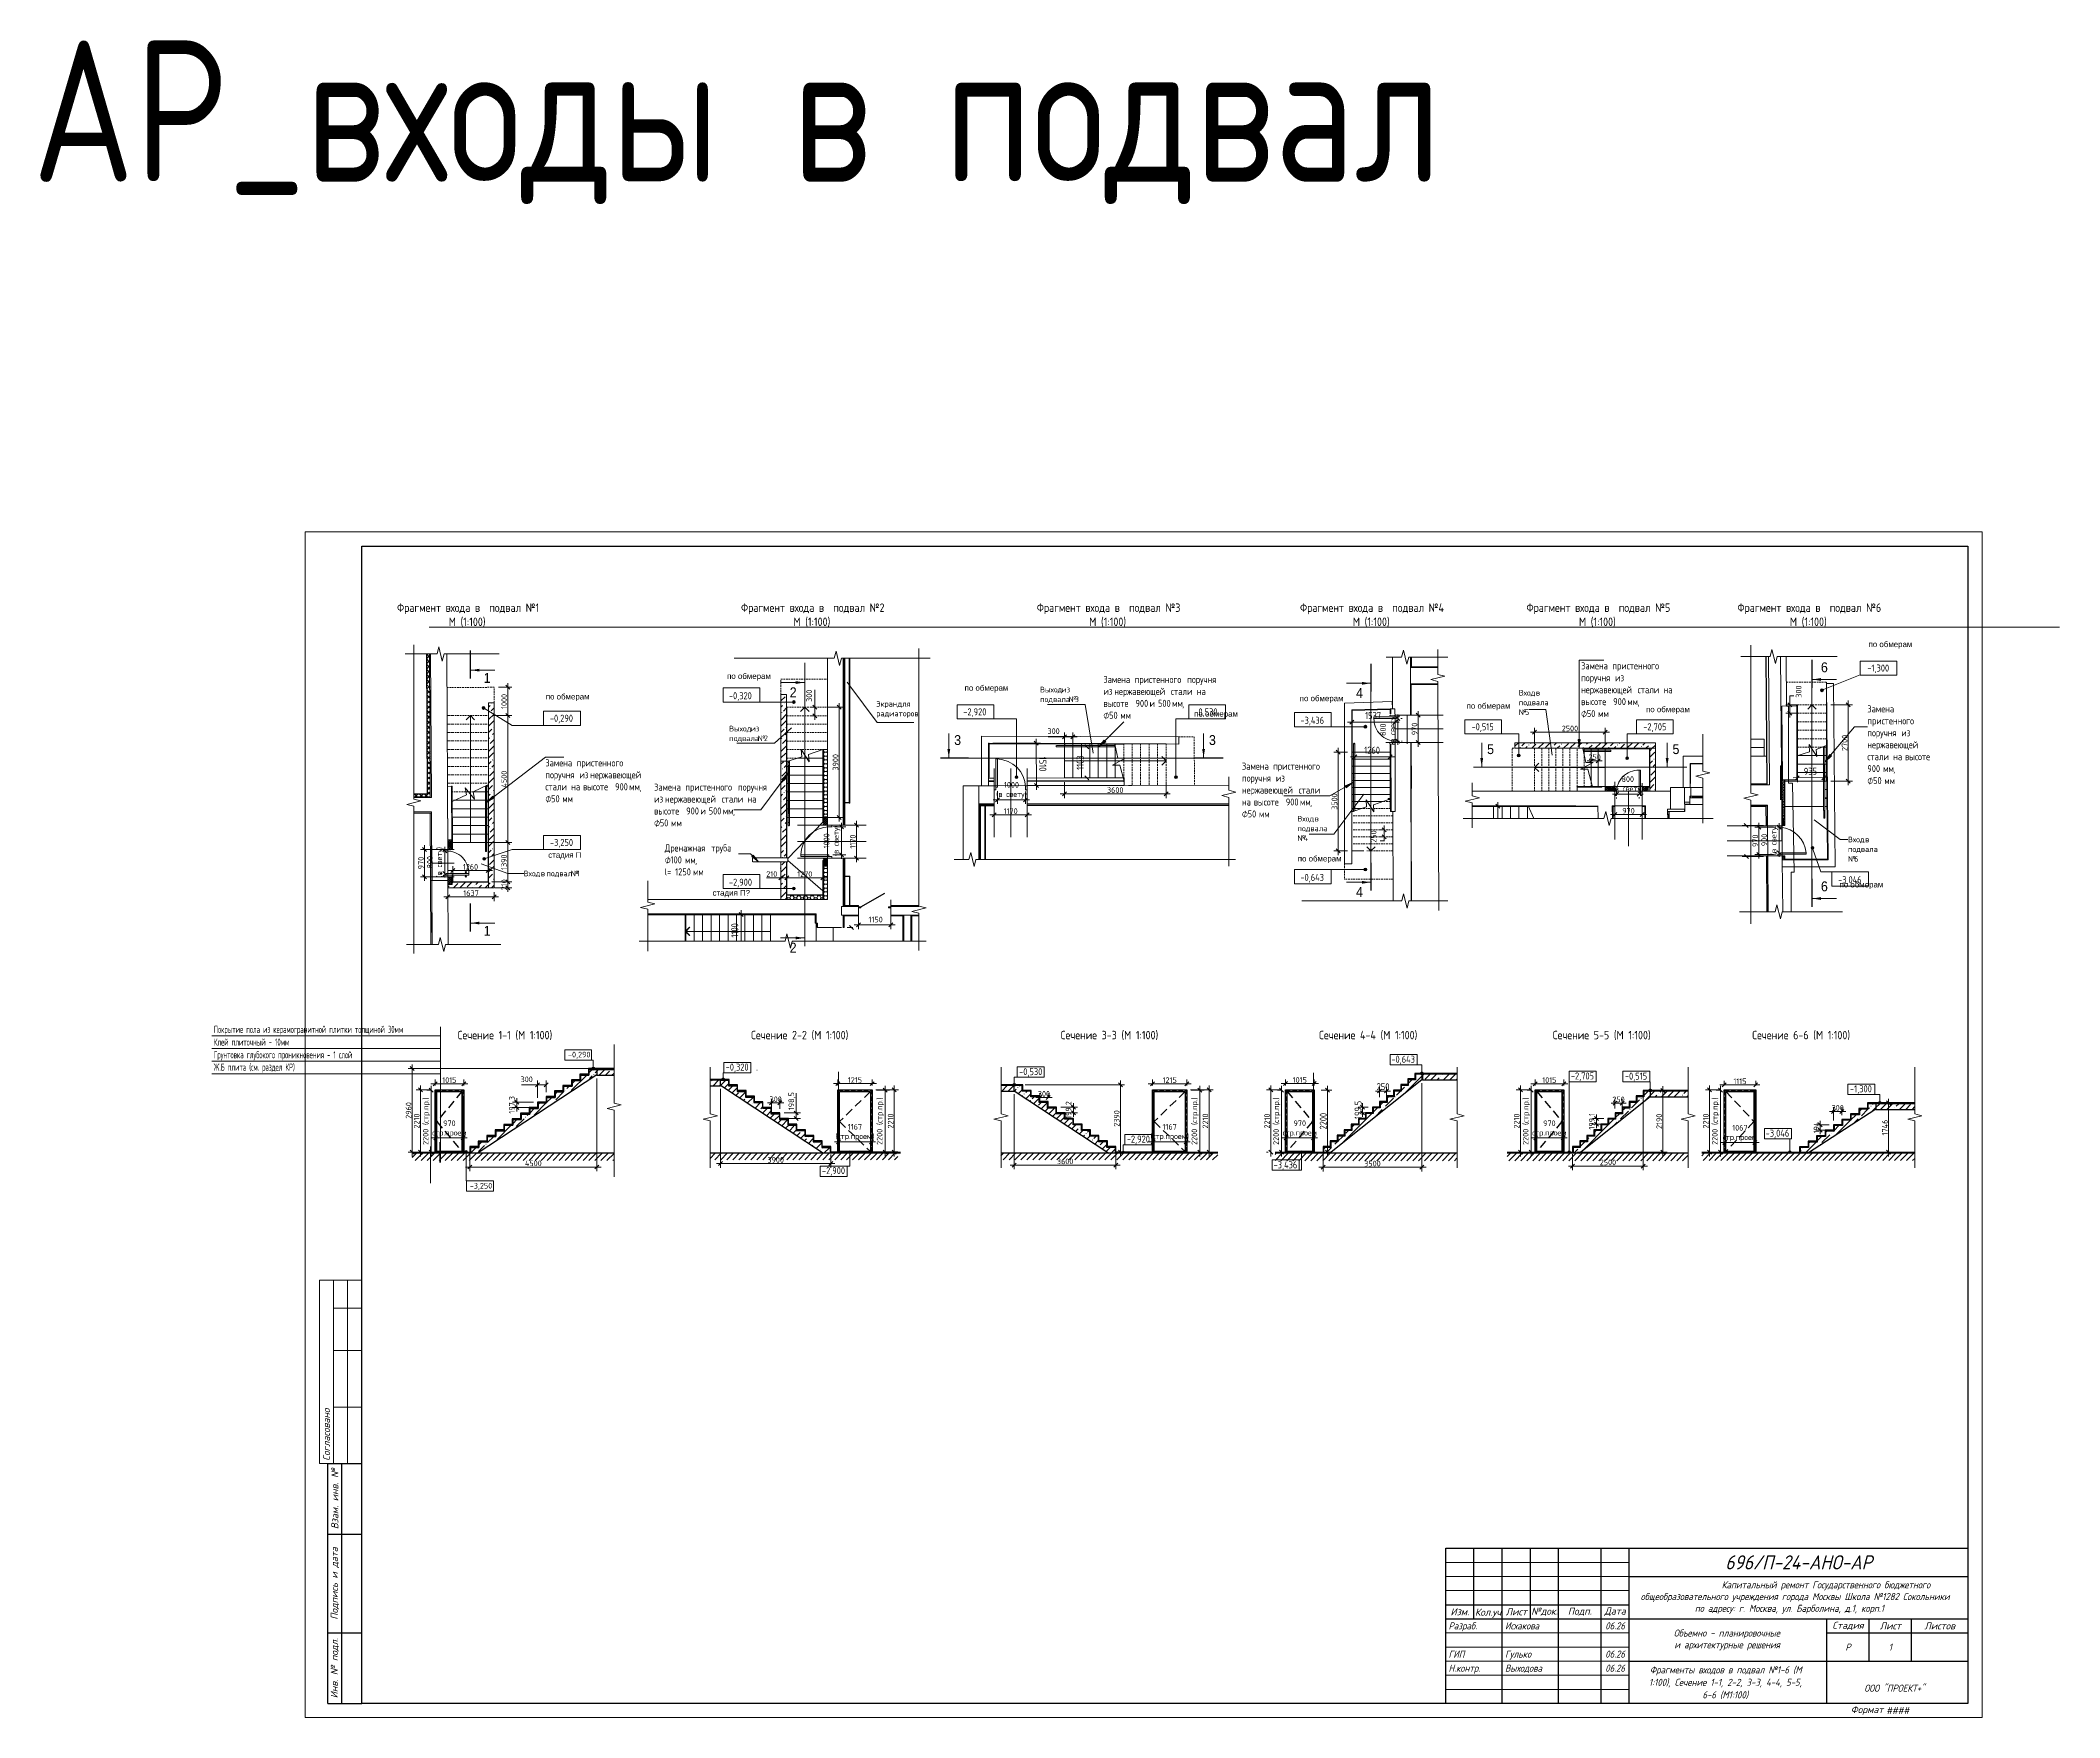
# Model space of a CAD drawing. Header units: millimetres. Extents: x 504091 to 2165846, y 135022 to 442887.
# Drawn here: x 1285519 to 1357046, y 300586 to 359996 of the extents above; entities that cross this region are included whole.
import ezdxf
from ezdxf.enums import TextEntityAlignment as Align

# ---------------------------------------------------------------- set-up
doc = ezdxf.new("R2010")
doc.units = ezdxf.units.MM
doc.linetypes.add('IMPORT-ADSK_Штриховая_ш3 п1_5 _2_', pattern=[4.5, 3, -1.5])
doc.layers.get('Defpoints').update_dxf_attribs({"color": 255})
for name, color, linetype, lineweight in [('+АР_Вспомогательная', 7, 'Continuous', 9), ('+АР_Выноски', 4, 'Continuous', 9), ('_ Окна', 7, 'Continuous', 30), ('A-ANNO-DIMS', 211, 'Continuous', 9), ('A-ANNO-NOTE', 131, 'Continuous', 20), ('A-DETL', 90, 'Continuous', 9), ('A-DETL-GENF', 92, 'Continuous', 18), ('A-DETL-MEDM', 33, 'Continuous', 9), ('A-DETL-THIN', 151, 'Continuous', 18), ('A-FLOR', 192, 'Continuous', 18), ('A-FLOR-PATT', 8, 'Continuous', 40), ('A-WALL', 113, 'Continuous', 18), ('G-ANNO-DIMS', 111, 'Continuous', 9), ('G-ANNO-SYMB', 111, 'Continuous', 9), ('G-ANNO-TEXT', 231, 'Continuous', 9), ('Ramka', 7, 'Continuous', 35), ('S-STRS', 31, 'Continuous', 9), ('S-STRS-ANNO', 31, 'Continuous', 18), ('Аннотация', 7, 'Continuous', 9), ('Барболитна входные группы План подвала_dwg', 252, 'Continuous', 9), ('Двери', 7, 'Continuous', 20), ('Ограждение', 7, 'Continuous', 18), ('Окна', 7, 'Continuous', 18), ('Перекрытие', 7, 'Continuous', 18), ('размеры', 7, 'Continuous', 9)]:
    doc.layers.add(name, color=color, linetype=linetype, lineweight=lineweight)
doc.layers.add('ВСПОМОГАТЕЛЬНЫЙ', color=52, linetype='Continuous', lineweight=5, plot=False)
doc.layers.add('Линии', color=7, linetype='Continuous', lineweight=9, true_color=0x00a600)
doc.layers.add('Штриховка', color=252, linetype='Continuous')
doc.styles.add('Arial', font='arial.ttf', dxfattribs={"height": 250})
doc.styles.add('GOST 2.304', font='CS_Gost2304.shx', dxfattribs={"width": 0.6, "oblique": 15})
doc.styles.add('GOST Common', font='GOST_Common.ttf', dxfattribs={"width": 0.9, "height": 350})
doc.styles.add('GOST Common_1', font='GOST_Common.ttf', dxfattribs={"width": 0.9, "height": 250})
doc.styles.add('GOST Common_2', font='GOST_Common.ttf', dxfattribs={"width": 0.9, "height": 200})
doc.styles.add('GOST Common_4', font='GOST_Common.ttf', dxfattribs={"width": 0.9, "height": 200})
doc.styles.add('GOST Common_6', font='GOST_Common.ttf', dxfattribs={"width": 0.9, "height": 200})
doc.styles.add('RAMKA', font='isocpeur.ttf', dxfattribs={"oblique": 15, "height": 2.5})
doc.styles.get("Standard").update_dxf_attribs({"font": 'arial.ttf'})
doc.styles.add('ГОСТ 2.304', font='CS_Gost2304.shx')
doc.dimstyles.new('ADSK_Основной_2_5_мм', dxfattribs={"dimscale": 304.8, "dimtxt": 251.428749, "dimasz": 0.463911, "dimexe": 0.492126, "dimexo": 0.492126, "dimgap": 0.098425, "dimtad": 1, "dimdec": 3, "dimrnd": 0.001, "dimdsep": 46, "dimtxsty": 'GOST Common_1', "dimblk1": 'OBLIQUE', "dimblk2": 'OBLIQUE', "dimsah": 1, "dimcen": 0.09, "dimdle": 0.492126, "dimazin": 2, "dimtfac": 1, "dimtdec": 4, "dimtix": 1, "dimtmove": 0, "dimatfit": 3, "dimfxl": 0, "dimtvp": 1, "dimtolj": 1, "dimtzin": 0, "dimlwd": 20, "dimlwe": 20, "dimarcsym": 0})
doc.dimstyles.new('ADSK_Основной_2_5_мм_Округление_до_10_мм', dxfattribs={"dimscale": 304.8, "dimtxt": 251.428749, "dimasz": 0.463911, "dimexe": 0.492126, "dimexo": 0.492126, "dimgap": 0.098425, "dimtad": 1, "dimdec": 0, "dimrnd": 10, "dimdsep": 46, "dimtxsty": 'GOST Common_1', "dimblk1": 'OBLIQUE', "dimblk2": 'OBLIQUE', "dimsah": 1, "dimcen": 0.09, "dimdle": 0.492126, "dimazin": 2, "dimtfac": 1, "dimtdec": 4, "dimtix": 1, "dimtmove": 0, "dimatfit": 3, "dimfxl": 0, "dimtvp": 1, "dimtolj": 1, "dimtzin": 0, "dimlwd": 20, "dimlwe": 20, "dimarcsym": 0})
doc.dimstyles.new('ADSK_Основной_2_мм', dxfattribs={"dimscale": 304.8, "dimtxt": 201.142999, "dimasz": 0.463911, "dimexe": 0.492126, "dimexo": 0.492126, "dimgap": 0.098425, "dimtad": 1, "dimrnd": 0.01, "dimdsep": 46, "dimtxsty": 'GOST Common_4', "dimblk1": 'OBLIQUE', "dimblk2": 'OBLIQUE', "dimsah": 1, "dimcen": 0.09, "dimdle": 0.492126, "dimazin": 2, "dimtfac": 1, "dimtdec": 4, "dimtix": 1, "dimtmove": 0, "dimatfit": 3, "dimfxl": 0, "dimtvp": 1, "dimtolj": 1, "dimtzin": 0, "dimlwd": 20, "dimlwe": 20, "dimarcsym": 0})
doc.dimstyles.new('ADSK_Основной_2_мм_1', dxfattribs={"dimscale": 304.8, "dimtxt": 201.142999, "dimasz": 0.463911, "dimexe": 0.492126, "dimexo": 0.492126, "dimgap": 0.098425, "dimtad": 1, "dimrnd": 0.01, "dimdsep": 46, "dimtxsty": 'GOST Common_4', "dimblk1": 'OBLIQUE', "dimblk2": 'OBLIQUE', "dimsah": 1, "dimcen": 0.09, "dimdle": 0.492126, "dimazin": 2, "dimtfac": 1, "dimtdec": 4, "dimtix": 1, "dimtmove": 1, "dimatfit": 3, "dimfxl": 0, "dimtvp": 1, "dimtolj": 1, "dimtzin": 0, "dimlwd": 20, "dimlwe": 20, "dimarcsym": 0})
pattern_1 = [(45, (1346994.96, 379717.56), (-224.5064, 224.5064), []), (45, (1347219.47, 379717.56), (-224.5064, 224.5064), [396.875, -79.375, 3.353, -76.022])]
pattern_2 = [(45, (1335540.36, 379376.56), (-224.5064, 224.5064), []), (45, (1335764.87, 379376.56), (-224.5064, 224.5064), [396.875, -79.375, 3.353, -76.022])]
pattern_3 = [(45, (1332435.07, 380107.56), (-224.5064, 224.5064), []), (45, (1332659.58, 380107.56), (-224.5064, 224.5064), [396.875, -79.375, 3.353, -76.022])]
pattern_4 = [(45, (1319527.4, 323402.3), (-224.506, 224.506), []), (45, (1319751.9, 323402.3), (-224.506, 224.506), [396.875, -79.375, 3.353, -76.022])]
pattern_5 = [(45, (1302313.88, 322135.7), (-224.506, 224.506), []), (45, (1302538.4, 322135.7), (-224.506, 224.506), [396.875, -79.375, 3.353, -76.022])]
pattern_6 = [(45, (1365915, 318958.11), (84.18955, 308.69595), [396.875, -79.375, 3.353, -76.022])]
pattern_7 = [(45, (1373798.7, 335345.46), (84.18955, 308.69595), [396.875, -79.375, 3.353, -76.022])]
pattern_8 = [(45, (1361008.09, 335595.134), (-35.35534, 35.35534), []), (135, (1361008.09, 335595.134), (-35.35534, -35.35534), [])]
pattern_9 = [(0, (1364851.58, 331551.35), (119.062, 68.741), [79.375, -158.75]), (120, (1364851.58, 331551.35), (-119.06245, 68.74022), [79.375, -158.75]), (60, (1364851.58, 331551.35), (-0.00045, 137.48122), [0, -158.75, 79.375, 0]), (60, (1364851.58, 331551.35), (-0.00045, 137.48122), [-238.125, 0, 0])]
pattern_10 = [(45, (1364851.58, 331551.35), (-35.35534, 35.35534), []), (135, (1364851.58, 331551.35), (-35.35534, -35.35534), [])]

msp = doc.modelspace()

# ---------------------------------------------------------------- texts
at = {"layer": '+АР_Выноски', "color": 7, "linetype": 'Continuous', "ltscale": 100, "style": 'Arial', "width": 0.9}
for s, p in [('6', (1348590.8123, 337614.4641)), ('1', (1301220.5924, 337237.8003)), ('2', (1312062.9, 336728.6859)), ('4', (1332120.8316, 336700.7995)), ('3', (1317888.2198, 335036.3518)), ('3', (1326913.3535, 335036.3518)), ('5', (1336765.334, 334715.4239)), ('5', (1343333.9454, 334715.4239)), ('4', (1332120.8316, 329652.6373)), ('6', (1348590.8123, 329854.1682)), ('1', (1301220.5924, 328279.6574)), ('2', (1312062.9, 327681.2331))]:
    msp.add_text(s, height=350, dxfattribs=at).set_placement(p)
at = {"layer": 'G-ANNO-DIMS', "color": 18, "lineweight": 20, "true_color": 0x000000, "attachment_point": 1, "line_spacing_factor": 1.022761}
for s, insert, char_height, width, style in [('-0,290', (1304210.0519, 324170.3235), 200, 1028.822569, 'GOST Common_6'), ('-0,643', (1333374.639, 324031.4678), 250, 1055.976244, 'GOST Common'), ('-0,320', (1309794.1645, 323752.7541), 250, 1028.822569, 'GOST Common'), ('-0,530', (1320188.4959, 323591.8975), 250, 1028.822569, 'GOST Common'), ('-2,705', (1339733.9838, 323438.613), 250, 1028.822569, 'GOST Common'), ('-0,515', (1341647.7687, 323434.4716), 250, 977.532294, 'GOST Common'), ('-1,300', (1349621.9228, 322985.4888), 250, 977.532294, 'GOST Common_1'), ('-2,920', (1324004.6758, 321203.2856), 250, 977.532294, 'GOST Common'), ('-3,046', (1346634.605, 321414.6034), 250, 1055.976244, 'GOST Common_1'), ('-2,900', (1313205.0694, 320085.6382), 250, 1028.822569, 'GOST Common'), ('-3,436', (1329203.8156, 320289.4212), 250, 1055.976244, 'GOST Common'), ('-3,250', (1300728.8538, 319524.6667), 200, 1028.822569, 'GOST Common_6')]:
    msp.add_mtext(s, dxfattribs=dict(at, insert=insert, char_height=char_height, width=width, style=style))
at = {"layer": 'G-ANNO-TEXT', "color": 7, "attachment_point": 1}
for s, insert, char_height, width, style in [('\\pi808.40936;Фрагмент входа в  подвал №1\\P\\pi2640.31846;М (1:100)', (1297343.5931, 340051.0871), 300, 6507.091456, 'GOST Common_1'), ('\\pi781.40936;Фрагмент входа в  подвал №2\\P\\pi2640.31846;М (1:100)', (1309555.2067, 340051.0871), 300, 6507.091456, 'GOST Common_1'), ('\\pi781.40936;Фрагмент входа в  подвал №3\\P\\pi2640.31846;М (1:100)', (1320032.3686, 340051.0871), 300, 6507.091456, 'GOST Common_1'), ('\\pi767.90936;Фрагмент входа в  подвал №4\\P\\pi2640.31846;М (1:100)', (1329369.1614, 340051.0871), 300, 6507.091456, 'GOST Common_1'), ('\\pi781.40936;Фрагмент входа в  подвал №5\\P\\pi2640.31846;М (1:100)', (1337378.6203, 340051.0871), 300, 6507.091456, 'GOST Common_1'), ('\\pi781.40936;Фрагмент входа в  подвал №6\\P\\pi2640.31846;М (1:100)', (1344851.409, 340051.0871), 300, 6507.091456, 'GOST Common_1'), ('Замена', (1340095.6716, 337967.5778), 250, 1248.227437, 'GOST Common_1'), ('пристенного', (1341202.9528, 337967.5778), 250, 2164.55625, 'GOST Common_1'), ('-1,300', (1350234.6182, 337888.0202), 250, 815.316187, 'GOST Common_1'), ('-0,320', (1309909.2985, 336907.5696), 250, 1067.84775, 'GOST Common_1'), ('Выход', (1320929.247, 337099.9277), 200, 836.96175, 'GOST Common'), ('из', (1321685.2939, 337099.9277), 200, 303.037875, 'GOST Common'), ('Замена', (1323172.5728, 337483.8115), 250, 1248.227437, 'GOST Common_1'), ('из', (1323172.5728, 337060.4782), 250, 375.18975, 'GOST Common_1'), ('нержавеющей', (1323559.5259, 337060.4782), 250, 2337.72075, 'GOST Common_1'), ('пристенного', (1324279.854, 337483.8115), 250, 2164.55625, 'GOST Common_1'), ('стали', (1325565.729, 337060.4782), 250, 1017.341437, 'GOST Common_1'), ('поручня', (1326143.1821, 337483.8115), 250, 1363.670437, 'GOST Common_1'), ('на', (1326482.5103, 337060.4782), 250, 411.265687, 'GOST Common_1'), ('Вход', (1337886.5095, 336988.3277), 200, 656.582063, 'GOST Common'), ('\\fGOST Common|b0|i0|c204|p34|;\\W.9;в', (1338493.7282, 336988.3277), 200, 158.734125, 'GOST Common'), ('нержавеющей', (1340095.6716, 337120.9112), 250, 2337.72075, 'GOST Common_1'), ('поручня', (1340095.6716, 337544.2445), 250, 1363.670437, 'GOST Common_1'), ('из', (1341298.2028, 337544.2445), 250, 375.18975, 'GOST Common_1'), ('стали', (1342101.8747, 337120.9112), 250, 1017.341437, 'GOST Common_1'), ('на', (1343018.656, 337120.9112), 250, 411.265687, 'GOST Common_1'), ('Экран', (1315128.8361, 336595.2454), 200, 829.746562, 'GOST Common'), ('радиаторов', (1315128.8361, 336251.2871), 200, 1666.708312, 'GOST Common'), ('для', (1315878.9298, 336595.2454), 200, 461.772, 'GOST Common'), ('-2,920', (1318211.8604, 336334.7286), 250, 1010.12625, 'GOST Common_1'), ('подвала', (1320929.247, 336755.9694), 200, 1147.214813, 'GOST Common'), ('\\fGOST Common|b0|i0|c204|p34|;\\W.9;№', (1321941.2782, 336755.9694), 200, 266.961937, 'GOST Common'), ('\\fGOST Common|b0|i0|c204|p34|;\\W.9;3', (1322161.5439, 336755.9694), 200, 151.518938, 'GOST Common'), ('\\fGOST Common|b0|i0|c254|p34|;\\W.9;⌀', (1323172.5728, 336213.8115), 250, 245.316375, 'GOST Common_2'), ('высоте', (1323172.5728, 336637.1449), 250, 1212.1515, 'GOST Common_1'), ('50 ', (1323374.979, 336213.8115), 250, 483.417562, 'GOST Common_1'), (' 900 ', (1324172.6978, 336637.1449), 250, 772.025062, 'GOST Common_1'), ('\\fGOST Common|b0|i0|c204|p34|;\\W.9;и', (1324809.6821, 336637.1449), 250, 194.810063, 'GOST Common_1'), (' 500 ', (1324970.4165, 336637.1449), 250, 772.025062, 'GOST Common_1'), ('мм', (1325607.4009, 336637.1449), 250, 432.91125, 'GOST Common_1'), ('\\fGOST Common|b0|i0|c204|p34|;\\W.9;,', (1325964.5884, 336637.1449), 250, 93.797437, 'GOST Common_1'), ('-0,530', (1326394.4492, 336334.7286), 250, 1067.84775, 'GOST Common_1'), ('1537', (1332445.8232, 336203.4142), 250, 721.51875, 'GOST Common_1'), ('подвала', (1337886.5095, 336644.3694), 200, 1147.214813, 'GOST Common'), ('\\fGOST Common|b0|i0|c204|p34|;\\W.9;№', (1337886.5095, 336300.4111), 200, 266.961937, 'GOST Common'), ('5', (1338106.7751, 336300.4111), 200, 180.379687, 'GOST Common'), ('\\fGOST Common|b0|i0|c254|p34|;\\W.9;⌀', (1340095.6716, 336274.2445), 250, 245.316375, 'GOST Common_2'), ('высоте', (1340095.6716, 336697.5778), 250, 1212.1515, 'GOST Common_1'), ('50 ', (1340298.0778, 336274.2445), 250, 483.417562, 'GOST Common_1'), ('мм', (1340696.9372, 336274.2445), 250, 432.91125, 'GOST Common_1'), (' 900 ', (1341095.7966, 336697.5778), 250, 772.025062, 'GOST Common_1'), ('мм', (1341732.781, 336697.5778), 250, 432.91125, 'GOST Common_1'), ('\\fGOST Common|b0|i0|c204|p34|;\\W.9;,', (1342089.9685, 336697.5778), 250, 93.797437, 'GOST Common_1'), ('Замена', (1350234.8118, 336441.4219), 250, 1248.227437, 'GOST Common_1'), ('-0,290', (1303567.323, 336109.3926), 250, 873.037687, 'GOST Common_1'), ('Выход', (1309916.5717, 335717.4798), 200, 836.96175, 'GOST Common'), ('из', (1310672.6185, 335717.4798), 200, 303.037875, 'GOST Common'), ('мм', (1323773.8384, 336213.8115), 250, 432.91125, 'GOST Common_1'), ('-3,436', (1330152.5786, 336035.4418), 250, 1089.493313, 'GOST Common_1'), ('-0,515', (1336214.1634, 335808.4193), 250, 1010.12625, 'GOST Common_1'), ('-2,705', (1342296.6562, 335808.4193), 250, 1067.84775, 'GOST Common_1'), ('пристенного', (1350234.8118, 336018.0886), 250, 2164.55625, 'GOST Common_1'), ('поручня', (1350234.8118, 335594.7553), 250, 1363.670437, 'GOST Common_1'), ('из', (1351437.3431, 335594.7553), 250, 375.18975, 'GOST Common_1'), ('подвала', (1309916.5717, 335373.5215), 200, 1147.214813, 'GOST Common'), ('\\fGOST Common|b0|i0|c204|p34|;\\W.9;№', (1310928.6029, 335373.5215), 200, 266.961937, 'GOST Common'), ('\\fGOST Common|b0|i0|c204|p34|;\\W.9;2', (1311148.8685, 335373.5215), 200, 158.734125, 'GOST Common'), ('1260', (1332414.2083, 334977.2649), 250, 721.51875, 'GOST Common_1'), ('нержавеющей', (1350234.8118, 335171.4219), 250, 2337.72075, 'GOST Common_1'), ('Замена', (1303406.7773, 334529.1807), 250, 1248.227437, 'GOST Common_1'), ('поручня', (1303406.7773, 334105.8473), 250, 1363.670437, 'GOST Common_1'), ('пристенного', (1304514.0586, 334529.1807), 250, 2164.55625, 'GOST Common_1'), ('из', (1304609.3086, 334105.8473), 250, 375.18975, 'GOST Common_1'), ('нержавеющей', (1304996.2617, 334105.8473), 250, 2337.72075, 'GOST Common_1'), ('Замена', (1328081.708, 334412.7322), 250, 1248.227437, 'GOST Common_1'), ('пристенного', (1329188.9893, 334412.7322), 250, 2164.55625, 'GOST Common_1'), ('стали', (1350234.8118, 334748.0886), 250, 1017.341437, 'GOST Common_1'), ('900 ', (1350234.8118, 334324.7553), 250, 678.227625, 'GOST Common_1'), ('мм', (1350794.4056, 334324.7553), 250, 432.91125, 'GOST Common_1'), ('\\fGOST Common|b0|i0|c204|p34|;\\W.9;,', (1351151.5931, 334324.7553), 250, 93.797437, 'GOST Common_1'), ('на', (1351151.5931, 334748.0886), 250, 411.265688, 'GOST Common_1'), ('высоте', (1351568.3118, 334748.0886), 250, 1212.1515, 'GOST Common_1'), ('стали', (1303406.7773, 333682.514), 250, 1017.341437, 'GOST Common_1'), ('на', (1304323.5586, 333682.514), 250, 411.265688, 'GOST Common_1'), ('высоте', (1304740.2773, 333682.514), 250, 1212.1515, 'GOST Common_1'), (' 900 ', (1305740.4023, 333682.514), 250, 772.025063, 'GOST Common_1'), ('мм', (1306377.3867, 333682.514), 250, 432.91125, 'GOST Common_1'), (', ', (1306734.5742, 333682.514), 250, 187.594875, 'GOST Common_1'), ('Замена', (1307258.313, 333671.0789), 250, 1248.227437, 'GOST Common_1'), ('пристенного', (1308365.5943, 333671.0789), 250, 2164.55625, 'GOST Common_1'), ('поручня', (1310228.9224, 333671.0789), 250, 1363.670437, 'GOST Common_1'), ('нержавеющей', (1328081.708, 333566.0656), 250, 2337.72075, 'GOST Common_1'), ('поручня', (1328081.708, 333989.3989), 250, 1363.670437, 'GOST Common_1'), ('из', (1329284.2393, 333989.3989), 250, 375.18975, 'GOST Common_1'), ('стали', (1330087.9111, 333566.0656), 250, 1017.341437, 'GOST Common_1'), ('\\fGOST Common|b0|i0|c254|p34|;\\W.9;⌀', (1350234.8118, 333901.4219), 250, 245.316375, 'GOST Common_2'), ('50 ', (1350437.2181, 333901.4219), 250, 483.417562, 'GOST Common_1'), ('мм', (1350836.0775, 333901.4219), 250, 432.91125, 'GOST Common_1'), ('\\fGOST Common|b0|i0|c254|p34|;\\W.9;⌀', (1303406.7773, 333259.1807), 250, 245.316375, 'GOST Common_2'), ('50 ', (1303609.1836, 333259.1807), 250, 483.417562, 'GOST Common_1'), ('мм', (1304008.043, 333259.1807), 250, 432.91125, 'GOST Common_1'), ('из', (1307258.313, 333247.7455), 250, 375.18975, 'GOST Common_1'), ('высоте', (1307258.313, 332824.4122), 250, 1212.1515, 'GOST Common_1'), ('нержавеющей', (1307645.2661, 333247.7455), 250, 2337.72075, 'GOST Common_1'), (' 900 ', (1308258.438, 332824.4122), 250, 772.025062, 'GOST Common_1'), ('\\fGOST Common|b0|i0|c204|p34|;\\W.9;и', (1308895.4224, 332824.4122), 250, 194.810063, 'GOST Common_1'), (' 500 ', (1309056.1568, 332824.4122), 250, 772.025062, 'GOST Common_1'), ('стали', (1309651.4693, 333247.7455), 250, 1017.341437, 'GOST Common_1'), ('мм', (1309693.1411, 332824.4122), 250, 432.91125, 'GOST Common_1'), ('на', (1310568.2505, 333247.7455), 250, 411.265687, 'GOST Common_1'), ('\\fGOST Common|b0|i0|c254|p34|;\\W.9;⌀', (1328081.708, 332719.3989), 250, 245.316375, 'GOST Common_2'), ('на', (1328081.708, 333142.7322), 250, 411.265688, 'GOST Common_1'), ('50 ', (1328284.1143, 332719.3989), 250, 483.417562, 'GOST Common_1'), ('высоте', (1328498.4268, 333142.7322), 250, 1212.1515, 'GOST Common_1'), ('мм', (1328682.9736, 332719.3989), 250, 432.91125, 'GOST Common_1'), (' 900 ', (1329498.5518, 333142.7322), 250, 772.025063, 'GOST Common_1'), ('мм', (1330135.5361, 333142.7322), 250, 432.91125, 'GOST Common_1'), ('\\fGOST Common|b0|i0|c204|p34|;\\W.9;,', (1330492.7236, 333142.7322), 250, 93.797437, 'GOST Common_1'), ('\\fGOST Common|b0|i0|c254|p34|;\\W.9;⌀', (1307258.313, 332401.0789), 250, 245.316375, 'GOST Common_2'), ('50 ', (1307460.7193, 332401.0789), 250, 483.417562, 'GOST Common_1'), ('мм', (1307859.5786, 332401.0789), 250, 432.91125, 'GOST Common_1'), (', ', (1310050.3286, 332824.4122), 250, 187.594875, 'GOST Common_1'), ('подвала', (1330046.6784, 332183.3034), 200, 1147.214813, 'GOST Common'), ('Вход', (1330046.6784, 332527.2617), 200, 656.582063, 'GOST Common'), ('\\fGOST Common|b0|i0|c204|p34|;\\W.9;в', (1330653.8972, 332527.2617), 200, 158.734125, 'GOST Common'), ('-3,250', (1303567.323, 331709.3926), 250, 1067.84775, 'GOST Common_1'), ('Дренажная', (1307638.2418, 331514.3433), 250, 1897.594312, 'GOST Common_1'), ('труба', (1309281.3043, 331514.3433), 250, 1046.202188, 'GOST Common_1'), ('\\fGOST Common|b0|i0|c204|p34|;\\W.9;№', (1330046.6784, 331839.3451), 200, 266.961937, 'GOST Common'), ('\\fGOST Common|b0|i0|c204|p34|;\\W.9;4', (1330266.944, 331839.3451), 200, 180.379687, 'GOST Common'), ('подвала', (1349547.7874, 331446.6941), 200, 1147.214813, 'GOST Common'), ('Вход', (1349547.7874, 331790.6525), 200, 656.582063, 'GOST Common'), ('\\fGOST Common|b0|i0|c204|p34|;\\W.9;в', (1350155.0061, 331790.6525), 200, 158.734125, 'GOST Common'), ('Вход', (1302639.0627, 330585.9559), 200, 656.582063, 'GOST Common'), ('\\fGOST Common|b0|i0|c204|p34|;\\W.9;в', (1303246.2815, 330585.9559), 200, 158.734125, 'GOST Common'), ('подвал', (1303442.7346, 330585.9559), 200, 966.835125, 'GOST Common'), ('\\fGOST Common|b0|i0|c204|p34|;\\W.9;№', (1304305.9377, 330585.9559), 200, 266.961937, 'GOST Common'), ('\\fGOST Common|b0|i0|c204|p34|;\\W.9;1', (1304526.2033, 330585.9559), 200, 108.227812, 'GOST Common'), ('\\fGOST Common|b0|i0|c254|p34|;\\W.9;⌀', (1307638.2418, 331091.01), 250, 245.316375, 'GOST Common_2'), ('l= 1250 ', (1307638.2418, 330667.6766), 250, 1212.1515, 'GOST Common_1'), ('100 ', (1307840.648, 331091.01), 250, 620.506125, 'GOST Common_1'), ('мм', (1308352.6168, 331091.01), 250, 432.91125, 'GOST Common_1'), ('мм', (1308638.3668, 330667.6766), 250, 432.91125, 'GOST Common_1'), ('\\fGOST Common|b0|i0|c204|p34|;\\W.9;,', (1308709.8043, 331091.01), 250, 93.797437, 'GOST Common_1'), ('-0,643', (1330152.5786, 330472.1496), 250, 1089.493313, 'GOST Common_1'), ('\\fGOST Common|b0|i0|c204|p34|;\\W.9;№', (1349547.7874, 331102.7358), 200, 266.961937, 'GOST Common'), ('\\fGOST Common|b0|i0|c204|p34|;\\W.9;6', (1349768.053, 331102.7358), 200, 158.734125, 'GOST Common'), ('-2,900', (1309909.2985, 330300.7057), 250, 1067.84775, 'GOST Common_1'), ('-3,046', (1349197.9185, 330389.7323), 250, 1089.493313, 'GOST Common_1'), ('1150', (1314855.1035, 328953.8444), 200, 533.923875, 'GOST Common')]:
    msp.add_mtext(s, dxfattribs=dict(at, insert=insert, char_height=char_height, width=width, style=style))
at = {"layer": 'G-ANNO-TEXT', "color": 7, "char_height": 250, "attachment_point": 1, "style": 'GOST Common_1'}
for s, insert, width, rotation in [('1510', (1321152.85, 334621.5708), 663.79725, 270.122518729), ('1103', (1322226.5398, 334153.9568), 663.79725, 90), ('935', (1347983.49, 334228.938), 584.430187, 0.50353712), ('1100', (1309990.3187, 328215.3639), 663.79725, 90)]:
    msp.add_mtext(s, dxfattribs=dict(at, insert=insert, width=width, rotation=rotation))
at = {"layer": 'Аннотация', "lineweight": 9, "char_height": 300, "attachment_point": 1, "line_spacing_factor": 1.022766, "style": 'GOST Common_6'}
for s, insert in [('Сечение 1-1 (М 1:100)', (1300299.5587, 324912.139)), ('Сечение 2-2 (М 1:100)', (1310693.7603, 324912.139)), ('Сечение 3-3 (М 1:100)', (1321661.0612, 324912.139)), ('Сечение 4-4 (М 1:100)', (1330813.3067, 324912.139)), ('Сечение 5-5 (М 1:100)', (1339091.1861, 324912.139)), ('Сечение 6-6 (М 1:100)', (1346156.6199, 324912.139))]:
    msp.add_mtext_dynamic_manual_height_columns(s, width=26195.080764, gutter_width=2500, heights=[5988.9934], dxfattribs=dict(at, insert=insert))
at = {"layer": 'ВСПОМОГАТЕЛЬНЫЙ', "color": 7, "ltscale": 100, "style": 'GOST 2.304', "width": 0.7}
for s, p in [('Покрытие пола из керамогранитной плитки толщиной 30мм', (1291660.5652, 324839.4607)), ('Клей плиточный - 10мм', (1291660.5652, 324389.4607)), ('Грунтовка глубокого проникновения - 1 слой', (1291660.5652, 323939.4607)), ('Ж.Б плита (см. раздел КР)', (1291660.5652, 323501.7334))]:
    msp.add_text(s, height=250, dxfattribs=at).set_placement(p)
at = {"layer": 'ВСПОМОГАТЕЛЬНЫЙ', "color": 6, "char_height": 200, "attachment_point": 1}
for s, insert in [('по обмерам', (1350277.5868, 338704.4886)), ('по обмерам', (1309844.7956, 337576.1762)), ('по обмерам', (1318257.9131, 337156.901)), ('по обмерам', (1303423.3308, 336850.1359)), ('по обмерам', (1326389.0848, 336241.9751)), ('по обмерам', (1330128.8774, 336788.9167)), ('по обмерам', (1336040.517, 336521.6901)), ('по обмерам', (1342395.4145, 336398.7146)), ('стадия П', (1303510.0897, 331240.2857)), ('по обмерам', (1330060.0308, 331111.9479)), ('стадия П?', (1309328.3917, 329900.3259)), ('по обмерам', (1349249.4307, 330191.5801))]:
    msp.add_mtext_dynamic_manual_height_columns(s, width=1901.263189, gutter_width=1, heights=[0], dxfattribs=dict(at, insert=insert))
at = {"layer": 'Штриховка', "color": 5, "linetype": 'Continuous', "ltscale": 100, "style": 'ГОСТ 2.304'}
msp.add_text('АР_входы в подвал', height=5000, dxfattribs=at).set_placement((1285231.0426, 354992.1957))

# ---------------------------------------------------------------- blocks, each defined once
blk = doc.blocks.new('_Oblique')
at = {"color": 0, "linetype": 'ByBlock', "lineweight": -2}
blk.add_line((-0.5, -0.5), (0.5, 0.5), dxfattribs=at)
blk = doc.blocks.new('*D2483')
at = {"layer": 'A-ANNO-DIMS', "color": 0, "lineweight": 20, "transparency": 16777216}
for p, q in [((1330893, 322813), (1331267, 322813)), ((1331117, 320463), (1331117, 322963)), ((1330893, 320613), (1331267, 320613))]:
    blk.add_line(p, q, dxfattribs=at)
at = {"layer": 'Defpoints', "color": 0, "lineweight": 20, "transparency": 16777216}
for p in [(1330743, 322813), (1331117, 322813), (1330743, 320613)]:
    blk.add_point(p, dxfattribs=at)
at = {"layer": 'A-ANNO-DIMS', "color": 0, "lineweight": 20, "transparency": 16777216, "xscale": 141.4, "yscale": 141.4, "zscale": 141.4}
for p, rotation in [((1331117, 322813), 90), ((1331117, 320613), 270)]:
    blk.add_blockref('_Oblique', p, dxfattribs=dict(at, rotation=rotation))
at = {"layer": 'A-ANNO-DIMS', "color": 0, "lineweight": 20, "transparency": 16777216, "insert": (1330962, 321713), "char_height": 250, "width": 756.84, "attachment_point": 5, "rotation": 90, "style": 'GOST Common_1'}
blk.add_mtext('\\A1;2200', dxfattribs=at)
blk = doc.blocks.new('Высотные отметки - Рамка-12095-Разрез 1')
at = {"layer": 'A-ANNO-NOTE'}
for p, q in [((15397, 14), (15397, 514)), ((15397, 514), (16697, 514)), ((16697, 14), (15397, 14)), ((16697, 514), (16697, 14))]:
    blk.add_line(p, q, dxfattribs=at)
blk = doc.blocks.new('*D2451')
at = {"layer": 'A-ANNO-DIMS', "color": 0, "lineweight": 20, "transparency": 16777216}
for p, q in [((1299326, 322823), (1298829, 322823)), ((1298979, 320463), (1298979, 322973)), ((1298891, 320613), (1298829, 320613))]:
    blk.add_line(p, q, dxfattribs=at)
at = {"layer": 'Defpoints', "color": 0, "lineweight": 20, "transparency": 16777216}
for p in [(1298979, 322823), (1299476, 322823), (1299041, 320613)]:
    blk.add_point(p, dxfattribs=at)
at = {"layer": 'A-ANNO-DIMS', "color": 0, "lineweight": 20, "transparency": 16777216, "xscale": 141.4, "yscale": 141.4, "zscale": 141.4}
for p, rotation in [((1298979, 322823), 90), ((1298979, 320613), 270)]:
    blk.add_blockref('_Oblique', p, dxfattribs=dict(at, rotation=rotation))
at = {"layer": 'A-ANNO-DIMS', "color": 0, "transparency": 16777216, "insert": (1298849, 321718), "char_height": 200, "width": 605.47, "attachment_point": 5, "rotation": 90, "style": 'GOST Common_4'}
blk.add_mtext('\\A1;2210', dxfattribs=at)
blk = doc.blocks.new('*D2452')
at = {"layer": 'A-ANNO-DIMS', "color": 0, "lineweight": 20, "transparency": 16777216}
for p, q in [((1299521, 321117), (1299380, 321117)), ((1299521, 321117), (1300491, 321117)), ((1299521, 321059), (1299521, 320967)), ((1300491, 321117), (1300632, 321117)), ((1300491, 321059), (1300491, 320967))]:
    blk.add_line(p, q, dxfattribs=at)
at = {"layer": 'Defpoints', "color": 0, "lineweight": 20, "transparency": 16777216}
for p in [(1299521, 321209), (1300491, 321209), (1300491, 321117)]:
    blk.add_point(p, dxfattribs=at)
at = {"layer": 'A-ANNO-DIMS', "color": 0, "lineweight": 20, "transparency": 16777216, "xscale": 141.4, "yscale": 141.4, "zscale": 141.4}
blk.add_blockref('_Oblique', (1299521, 321117), dxfattribs=at)
at = {"layer": 'A-ANNO-DIMS', "color": 0, "lineweight": 20, "transparency": 16777216, "xscale": 141.4, "yscale": 141.4, "zscale": 141.4, "rotation": 180}
blk.add_blockref('_Oblique', (1300491, 321117), dxfattribs=at)
at = {"layer": 'A-ANNO-DIMS', "color": 0, "transparency": 16777216, "insert": (1300006, 321444), "char_height": 200, "width": 560.47, "attachment_point": 5, "style": 'GOST Common_6'}
blk.add_mtext('\\A1;970\\Pстр.проем', dxfattribs=at)
blk = doc.blocks.new('*D2453')
at = {"layer": 'A-ANNO-DIMS', "color": 0, "lineweight": 20, "transparency": 16777216}
for p, q in [((1303131, 322998), (1302556, 322998)), ((1303431, 322998), (1302981, 322998)), ((1303131, 322539), (1303131, 323148)), ((1303431, 322736), (1303431, 323148))]:
    blk.add_line(p, q, dxfattribs=at)
at = {"layer": 'Defpoints', "color": 0, "lineweight": 20, "transparency": 16777216}
for p in [(1303431, 322998), (1303431, 322586), (1303131, 322389)]:
    blk.add_point(p, dxfattribs=at)
at = {"layer": 'A-ANNO-DIMS', "color": 0, "lineweight": 20, "transparency": 16777216, "xscale": 141.4, "yscale": 141.4, "zscale": 141.4, "rotation": 180}
blk.add_blockref('_Oblique', (1303131, 322998), dxfattribs=at)
at = {"layer": 'A-ANNO-DIMS', "color": 0, "lineweight": 20, "transparency": 16777216, "xscale": 141.4, "yscale": 141.4, "zscale": 141.4}
blk.add_blockref('_Oblique', (1303431, 322998), dxfattribs=at)
at = {"layer": 'A-ANNO-DIMS', "color": 0, "transparency": 16777216, "insert": (1302530, 323295), "char_height": 200, "width": 454.11, "attachment_point": 1, "line_spacing_factor": 1.022761, "style": 'GOST Common_4'}
blk.add_mtext('\\A1;300', dxfattribs=at)
blk = doc.blocks.new('Барболитна входные группы План подвала_dwg_Тип верхнего поручня - Верхний поручень_Внутренний_-6947283-План подвала-498559-1')
at = {"layer": 'Ограждение'}
for p, q in [((4643, 35909), (4647, 35909)), ((4643, 35022), (4648, 35022))]:
    blk.add_line(p, q, dxfattribs=at)
at = {"layer": 'Ограждение', "flags": 128}
for points in [[(4625, 35941), (4625, 35248), (4625, 35246), (4625, 35244), (4625, 35241), (4625, 35239), (4625, 35236), (4625, 35234), (4625, 35231), (4625, 35229), (4625, 35226), (4625, 35223), (4625, 35221), (4625, 35218), (4625, 35215), (4625, 35212), (4625, 35210), (4625, 35207), (4625, 35204), (4625, 35022)], [(4665, 35941), (4665, 35248), (4665, 35246), (4665, 35243), (4665, 35241), (4665, 35238), (4665, 35236), (4665, 35234), (4665, 35231), (4665, 35228), (4665, 35226), (4665, 35223), (4665, 35220), (4665, 35218), (4665, 35215), (4665, 35212), (4665, 35209), (4665, 35206), (4665, 35204), (4665, 35022)]]:
    blk.add_lwpolyline(points, dxfattribs=at)
blk = doc.blocks.new('Барболитна входные группы План подвала_dwg_Тип верхнего поручня - D40 шаг 200-16091-План подвала-498551-1')
at = {"layer": 'Ограждение', "flags": 128}
for points in [[(0, 20), (4, 20), (8, 20), (12, 20), (16, 20), (20, 20), (24, 20), (28, 20), (31, 20), (35, 20), (39, 20), (43, 20), (46, 20), (50, 20), (53, 20), (56, 20), (60, 20), (63, 20), (66, 20), (69, 20), (72, 20), (74, 20), (77, 20), (80, 20), (82, 20), (84, 20), (86, 20), (88, 20), (90, 20), (92, 20), (93, 20), (95, 20), (96, 20), (97, 20), (98, 20), (99, 20), (99, 20), (100, 20), (100, 20), (100, 20), (100, 20), (100, 20), (100, 20), (99, 20), (99, 20), (98, 20), (97, 20), (96, 20), (95, 20), (94, 20), (92, 20), (90, 20), (89, 20), (87, 20), (85, 20), (83, 20), (80, 20), (78, 20), (75, 20), (72, 20), (70, 20), (67, 20), (64, 20), (61, 20), (57, 20), (54, 20), (51, 20), (47, 20), (44, 20), (40, 20), (36, 20), (32, 20), (29, 20), (25, 20), (21, 20), (17, 20), (13, 20), (9, 20), (5, 20), (1, 20)], [(0, -20), (4, -20), (8, -20), (12, -20), (16, -20), (20, -20), (24, -20), (28, -20), (31, -20), (35, -20), (39, -20), (43, -20), (46, -20), (50, -20), (53, -20), (56, -20), (60, -20), (63, -20), (66, -20), (69, -20), (72, -20), (74, -20), (77, -20), (80, -20), (82, -20), (84, -20), (86, -20), (88, -20), (90, -20), (92, -20), (93, -20), (95, -20), (96, -20), (97, -20), (98, -20), (99, -20), (99, -20), (100, -20), (100, -20), (100, -20), (100, -20), (100, -20), (100, -20), (99, -20), (99, -20), (98, -20), (97, -20), (96, -20), (95, -20), (94, -20), (92, -20), (90, -20), (89, -20), (87, -20), (85, -20), (83, -20), (80, -20), (78, -20), (75, -20), (72, -20), (70, -20), (67, -20), (64, -20), (61, -20), (57, -20), (54, -20), (51, -20), (47, -20), (44, -20), (40, -20), (36, -20), (32, -20), (29, -20), (25, -20), (21, -20), (17, -20), (13, -20), (9, -20), (5, -20), (1, -20)]]:
    blk.add_lwpolyline(points, close=True, dxfattribs=at)
for points in [[(0, 2), (0, 0), (0, -2)], [(100, 20), (101, 20), (102, 20), (102, 20), (103, 20), (104, 20), (105, 19), (106, 19), (106, 19), (107, 19), (108, 18), (109, 18), (109, 18), (110, 17), (111, 17), (111, 17), (112, 16), (113, 16), (113, 15), (114, 14), (114, 14), (115, 13), (115, 13), (116, 12), (116, 11), (117, 11), (117, 10), (118, 9), (118, 9), (118, 8), (119, 7), (119, 6), (119, 6), (119, 5), (120, 4), (120, 3), (120, 3), (120, 2), (120, 1), (120, 0), (120, 0), (120, -1), (120, -2), (120, -2), (120, -3), (120, -4), (119, -5), (119, -6), (119, -6), (119, -7), (118, -8), (118, -9), (118, -9), (117, -10), (117, -11), (117, -11), (116, -12), (116, -13), (115, -13), (114, -14), (114, -14), (113, -15), (113, -15), (112, -16), (111, -16), (111, -17), (110, -17), (109, -18), (109, -18), (108, -18), (107, -19), (106, -19), (106, -19), (105, -19), (104, -20), (103, -20), (103, -20), (102, -20), (101, -20), (100, -20), (100, -20)]]:
    blk.add_lwpolyline(points, dxfattribs=at)
blk = doc.blocks.new('Барболитна входные группы План подвала_dwg_Тип верхнего поручня - Верхний поручень_Внутренний_-V14-План подвала-498560-1')
at = {"layer": 'Ограждение', "flags": 128}
blk.add_lwpolyline([(4665, 35204), (4665, 35235), (4665, 37244), (4625, 37225), (4625, 35235), (4625, 35204), (4625, 35022), (4665, 35022)], close=True, dxfattribs=at)
blk = doc.blocks.new('Барболитна входные группы План подвала_dwg_Тип перил - Перила_Внутренний_-6947296-План подвала-498561-1')
at = {"layer": 'Ограждение'}
for p, q in [((4625, 35941), (4625, 35222)), ((4643, 35909), (4647, 35909)), ((4665, 35222), (4665, 35941))]:
    blk.add_line(p, q, dxfattribs=at)
blk = doc.blocks.new('Барболитна входные группы План подвала_dwg_Тип перил - D40-V15-План подвала-498562-1')
at = {"layer": 'Ограждение', "flags": 128}
blk.add_lwpolyline([(4626, 35230), (4626, 35229), (4626, 35228), (4627, 35227), (4627, 35226), (4628, 35225), (4628, 35224), (4629, 35223), (4629, 35222), (4630, 35221), (4631, 35221), (4631, 35220), (4632, 35219), (4632, 35219), (4633, 35218), (4634, 35218), (4634, 35217), (4635, 35217), (4635, 35217), (4636, 35216), (4637, 35216), (4637, 35216), (4638, 35216), (4638, 35215), (4639, 35215), (4639, 35215), (4640, 35215), (4641, 35215), (4641, 35215), (4642, 35214), (4642, 35214), (4643, 35214), (4643, 35214), (4644, 35214), (4644, 35214), (4645, 35214), (4645, 35214), (4645, 35214), (4645, 35214), (4646, 35214), (4646, 35214), (4647, 35214), (4647, 35214), (4648, 35214), (4648, 35214), (4649, 35214), (4649, 35215), (4650, 35215), (4651, 35215), (4651, 35215), (4652, 35215), (4652, 35215), (4653, 35216), (4653, 35216), (4654, 35216), (4654, 35216), (4655, 35217), (4656, 35217), (4656, 35217), (4657, 35218), (4657, 35218), (4658, 35219), (4659, 35219), (4659, 35220), (4660, 35221), (4661, 35221), (4661, 35222), (4662, 35223), (4662, 35224), (4663, 35225), (4663, 35226), (4664, 35227), (4664, 35228), (4665, 35229), (4665, 35230)], dxfattribs=at)
blk = doc.blocks.new('Барболитна входные группы План подвала_dwg_Тип перил - Перила_Внутренний_-V16-План подвала-498563-1')
at = {"layer": 'Ограждение', "flags": 128}
blk.add_lwpolyline([(4655, 35222), (4665, 35222), (4665, 37244), (4625, 37225), (4625, 35222), (4634, 35222)], dxfattribs=at)
blk = doc.blocks.new('Барболитна входные группы План подвала_dwg_Высотные отметки - Рамка-12095-План подвала-498584-1')
at = {"layer": 'Аннотация', "flags": 128}
blk.add_lwpolyline([(-6.5, 0), (-6.5, 5), (6.5, 5), (6.5, 0)], close=True, dxfattribs=at)
blk = doc.blocks.new('*D2454')
at = {"layer": 'A-ANNO-DIMS', "color": 0, "lineweight": 20, "transparency": 16777216}
for p, q in [((1302073, 331430), (1302073, 336230)), ((1301544, 336080), (1302223, 336080)), ((1301544, 331580), (1302223, 331580))]:
    blk.add_line(p, q, dxfattribs=at)
at = {"layer": 'Defpoints', "color": 0, "lineweight": 20, "transparency": 16777216}
for p in [(1301394, 336080), (1302073, 336080), (1301394, 331580)]:
    blk.add_point(p, dxfattribs=at)
at = {"layer": 'A-ANNO-DIMS', "color": 0, "lineweight": 20, "transparency": 16777216, "xscale": 141.4, "yscale": 141.4, "zscale": 141.4}
for p, rotation in [((1302073, 336080), 90), ((1302073, 331580), 270)]:
    blk.add_blockref('_Oblique', p, dxfattribs=dict(at, rotation=rotation))
at = {"layer": 'A-ANNO-DIMS', "color": 0, "transparency": 16777216, "insert": (1301943, 333830), "char_height": 200, "width": 625.93, "attachment_point": 5, "rotation": 90, "style": 'GOST Common_4'}
blk.add_mtext('\\A1;4500', dxfattribs=at)
blk = doc.blocks.new('Барболитна входные группы План подвала_dwg_Высотные отметки - Рамка-12095-План подвала-498584-3')
at = {"layer": 'Аннотация', "flags": 128}
blk.add_lwpolyline([(-6.5, 0), (-6.5, 5), (6.5, 5), (6.5, 0)], close=True, dxfattribs=at)
blk = doc.blocks.new('*D2455')
at = {"layer": 'A-ANNO-DIMS', "color": 0, "lineweight": 20, "transparency": 16777216}
for p, q in [((1321793, 333722), (1321793, 333159)), ((1325393, 333722), (1325393, 333159)), ((1321643, 333309), (1325543, 333309))]:
    blk.add_line(p, q, dxfattribs=at)
at = {"layer": 'Defpoints', "color": 0, "lineweight": 20, "transparency": 16777216}
for p in [(1321793, 333872), (1325393, 333872), (1325393, 333309)]:
    blk.add_point(p, dxfattribs=at)
at = {"layer": 'A-ANNO-DIMS', "color": 0, "lineweight": 20, "transparency": 16777216, "xscale": 141.4, "yscale": 141.4, "zscale": 141.4, "rotation": 180}
blk.add_blockref('_Oblique', (1321793, 333309), dxfattribs=at)
at = {"layer": 'A-ANNO-DIMS', "color": 0, "lineweight": 20, "transparency": 16777216, "xscale": 141.4, "yscale": 141.4, "zscale": 141.4}
blk.add_blockref('_Oblique', (1325393, 333309), dxfattribs=at)
at = {"layer": 'A-ANNO-DIMS', "color": 0, "transparency": 16777216, "insert": (1323593, 333439), "char_height": 200, "width": 605.47, "attachment_point": 5, "style": 'GOST Common_4'}
blk.add_mtext('\\A1;3600', dxfattribs=at)
blk = doc.blocks.new('*D2456')
at = {"layer": 'A-ANNO-DIMS', "color": 0, "lineweight": 20, "transparency": 16777216}
for p, q in [((1321793, 335037), (1321793, 335481)), ((1322093, 335037), (1322093, 335481)), ((1321219, 335331), (1321793, 335331)), ((1321643, 335331), (1322243, 335331))]:
    blk.add_line(p, q, dxfattribs=at)
at = {"layer": 'Defpoints', "color": 0, "lineweight": 20, "transparency": 16777216}
for p in [(1321793, 334887), (1322093, 335331), (1322093, 334887)]:
    blk.add_point(p, dxfattribs=at)
at = {"layer": 'A-ANNO-DIMS', "color": 0, "lineweight": 20, "transparency": 16777216, "xscale": 141.4, "yscale": 141.4, "zscale": 141.4, "rotation": 180}
blk.add_blockref('_Oblique', (1321793, 335331), dxfattribs=at)
at = {"layer": 'A-ANNO-DIMS', "color": 0, "lineweight": 20, "transparency": 16777216, "xscale": 141.4, "yscale": 141.4, "zscale": 141.4}
blk.add_blockref('_Oblique', (1322093, 335331), dxfattribs=at)
at = {"layer": 'A-ANNO-DIMS', "color": 0, "transparency": 16777216, "insert": (1321193, 335627), "char_height": 200, "width": 454.11, "attachment_point": 1, "line_spacing_factor": 1.022761, "style": 'GOST Common_4'}
blk.add_mtext('\\A1;300', dxfattribs=at)
blk = doc.blocks.new('Барболитна входные группы План подвала_dwg_Ограждение 6 - Ограждение 1-1952564-План подвала-498510-4')
at = {"layer": 'Ограждение'}
h = blk.add_hatch(dxfattribs=at)
h.set_pattern_fill('FP6_11', color=256, style=0, pattern_type=2)
h.set_pattern_definition([(45, (0, 0), (-106.066, 106.066), [])])
h.paths.add_polyline_path([(45230, 32214), (45230, 32248), (45170, 32248), (45170, 32214)])
at = {"layer": 'Ограждение', "color": 250, "lineweight": 18, "flags": 128}
blk.add_lwpolyline([(45170, 32248), (45170, 32214), (45230, 32214), (45230, 32248)], close=True, dxfattribs=at)
blk = doc.blocks.new('Барболитна входные группы План подвала_dwg_Тип перил - Перила_Внутренний_-6957739-План подвала-498565-4')
at = {"layer": 'Ограждение'}
for p, q in [((43970, 34193), (43965, 34193)), ((43970, 32979), (43966, 32979))]:
    blk.add_line(p, q, dxfattribs=at)
at = {"layer": 'Ограждение', "flags": 128}
for points in [[(43948, 32946), (43948, 33867), (43948, 33869), (43948, 33871), (43948, 33874), (43948, 33876), (43948, 33879), (43948, 33881), (43948, 33884), (43948, 33887), (43948, 33889), (43948, 33892), (43948, 33895), (43948, 33897), (43948, 33900), (43948, 33903), (43948, 33906), (43948, 33908), (43948, 33909), (43948, 34193)], [(43988, 32946), (43988, 33867), (43988, 33868), (43988, 33870), (43988, 33872), (43988, 33875), (43988, 33877), (43988, 33880), (43988, 33882), (43988, 33885), (43988, 33887), (43988, 33890), (43988, 33893), (43988, 33896), (43988, 33898), (43988, 33901), (43988, 33904), (43988, 33907), (43988, 33909), (43988, 34193)]]:
    blk.add_lwpolyline(points, dxfattribs=at)
blk = doc.blocks.new('Барболитна входные группы План подвала_dwg_Тип перил - D40-V18-План подвала-498566-4')
at = {"layer": 'Ограждение', "flags": 128}
blk.add_lwpolyline([(0, 20), (1, 20), (2, 20), (2, 20), (3, 20), (4, 20), (5, 19), (6, 19), (6, 19), (7, 19), (8, 18), (9, 18), (9, 18), (10, 17), (11, 17), (11, 17), (12, 16), (13, 16), (13, 15), (14, 14), (14, 14), (15, 13), (15, 13), (16, 12), (16, 11), (17, 11), (17, 10), (18, 9), (18, 9), (18, 8), (19, 7), (19, 6), (19, 6), (19, 5), (20, 4), (20, 3), (20, 3), (20, 2), (20, 1), (20, 0), (20, 0), (20, -1), (20, -2), (20, -2), (20, -3), (20, -4), (19, -5), (19, -6), (19, -6), (19, -7), (18, -8), (18, -9), (18, -9), (17, -10), (17, -11), (17, -11), (16, -12), (16, -13), (15, -13), (14, -14), (14, -14), (13, -15), (13, -15), (12, -16), (11, -16), (11, -17), (10, -17), (9, -18), (9, -18), (8, -18), (7, -19), (6, -19), (6, -19), (5, -19), (4, -20), (3, -20), (3, -20), (2, -20), (1, -20), (0, -20), (0, -20)], dxfattribs=at)
blk = doc.blocks.new('Барболитна входные группы План подвала_dwg_Тип перил - Перила_Внутренний_-V19-План подвала-498567-4')
at = {"layer": 'Ограждение', "flags": 128}
blk.add_lwpolyline([(43948, 33909), (43948, 33879), (43948, 31797), (43988, 31816), (43988, 33879), (43988, 33909), (43988, 34193), (43948, 34193)], close=True, dxfattribs=at)
blk = doc.blocks.new('Барболитна входные группы План подвала_dwg_Высотные отметки - Рамка-12095-План подвала-498584-4')
at = {"layer": 'Аннотация', "flags": 128}
blk.add_lwpolyline([(-6.5, 0), (-6.5, 5), (6.5, 5), (6.5, 0)], close=True, dxfattribs=at)
blk = doc.blocks.new('*D2457')
at = {"layer": 'A-ANNO-DIMS', "color": 0, "lineweight": 20, "transparency": 16777216}
for p, q in [((1331819, 334783), (1331338, 334783)), ((1331488, 331133), (1331488, 334933)), ((1331819, 331283), (1331338, 331283))]:
    blk.add_line(p, q, dxfattribs=at)
at = {"layer": 'Defpoints', "color": 0, "lineweight": 20, "transparency": 16777216}
for p in [(1331488, 334783), (1331969, 334783), (1331969, 331283)]:
    blk.add_point(p, dxfattribs=at)
at = {"layer": 'A-ANNO-DIMS', "color": 0, "lineweight": 20, "transparency": 16777216, "xscale": 141.4, "yscale": 141.4, "zscale": 141.4}
for p, rotation in [((1331488, 334783), 90), ((1331488, 331283), 270)]:
    blk.add_blockref('_Oblique', p, dxfattribs=dict(at, rotation=rotation))
at = {"layer": 'A-ANNO-DIMS', "color": 0, "transparency": 16777216, "insert": (1331358, 333033), "char_height": 200, "width": 605.47, "attachment_point": 5, "rotation": 90, "style": 'GOST Common_4'}
blk.add_mtext('\\A1;3500', dxfattribs=at)
blk = doc.blocks.new('*D2458')
at = {"layer": 'A-ANNO-DIMS', "color": 0, "lineweight": 20, "transparency": 16777216}
for p, q in [((1333068, 332033), (1332970, 332033)), ((1333120, 332183), (1333120, 331633)), ((1333068, 331783), (1332970, 331783)), ((1332979, 331641), (1333120, 331641)), ((1333120, 331641), (1333120, 331783))]:
    blk.add_line(p, q, dxfattribs=at)
at = {"layer": 'Defpoints', "color": 0, "lineweight": 20, "transparency": 16777216}
for p in [(1333218, 332033), (1333120, 331783), (1333218, 331783)]:
    blk.add_point(p, dxfattribs=at)
at = {"layer": 'A-ANNO-DIMS', "color": 0, "lineweight": 20, "transparency": 16777216, "xscale": 141.4, "yscale": 141.4, "zscale": 141.4}
for p, rotation in [((1333120, 332033), 90), ((1333120, 331783), 270)]:
    blk.add_blockref('_Oblique', p, dxfattribs=dict(at, rotation=rotation))
at = {"layer": 'A-ANNO-DIMS', "color": 0, "transparency": 16777216, "insert": (1332645, 331577), "char_height": 200, "width": 454.11, "attachment_point": 1, "rotation": 90, "line_spacing_factor": 1.022761, "style": 'GOST Common_4'}
blk.add_mtext('\\A1;250', dxfattribs=at)
blk = doc.blocks.new('Барболитна входные группы План подвала_dwg_окна_rehau_двупольное - 1360х1320Н ОК33-3751932-План подвала-498517-5')
at = {"layer": '_ Окна'}
for p, q in [((-680, -105), (-680, -45)), ((-624, -75), (-246, -75))]:
    blk.add_line(p, q, dxfattribs=at)
at = {"layer": '_ Окна', "color": 250, "lineweight": 18, "flags": 128}
blk.add_lwpolyline([(-624, -45), (-624, -105), (-700, -105), (-700, -45)], close=True, dxfattribs=at)
at = {"layer": 'Окна', "flags": 128}
blk.add_lwpolyline([(-246, -45), (-624, -45), (-700, -45), (-700, -105), (-624, -105), (-246, -105)], dxfattribs=at)
blk = doc.blocks.new('Барболитна входные группы План подвала_dwg_Тип верхнего поручня - Верхний поручень_Внутренний_-6935785-План подвала-498556-5')
at = {"layer": 'Ограждение', "flags": 128}
blk.add_lwpolyline([(36422, 22104), (36391, 22104), (35622, 22104), (35640, 22064), (36391, 22064), (36422, 22064), (36604, 22064), (36604, 22104)], close=True, dxfattribs=at)
blk = doc.blocks.new('Барболитна входные группы План подвала_dwg_Тип перил - Перила_Внутренний_-6935798-План подвала-498557-5')
at = {"layer": 'Ограждение', "flags": 128}
blk.add_lwpolyline([(35622, 22104), (35640, 22064), (36404, 22064), (36404, 22104)], close=True, dxfattribs=at)
blk = doc.blocks.new('Барболитна входные группы План подвала_dwg_Высотные отметки - Рамка-12095-План подвала-V1-5')
at = {"layer": 'Аннотация', "flags": 128}
blk.add_lwpolyline([(-6.5, 0), (-6.5, 5), (6.5, 5), (6.5, 0)], close=True, dxfattribs=at)
blk = doc.blocks.new('*D2459')
at = {"layer": 'A-ANNO-DIMS', "color": 0, "lineweight": 20, "transparency": 16777216}
for p, q in [((1338300, 335491), (1341100, 335491)), ((1338450, 335069), (1338450, 335641)), ((1340950, 335069), (1340950, 335641))]:
    blk.add_line(p, q, dxfattribs=at)
at = {"layer": 'Defpoints', "color": 0, "lineweight": 20, "transparency": 16777216}
for p in [(1340950, 335491), (1338450, 334919), (1340950, 334919)]:
    blk.add_point(p, dxfattribs=at)
at = {"layer": 'A-ANNO-DIMS', "color": 0, "lineweight": 20, "transparency": 16777216, "xscale": 141.4, "yscale": 141.4, "zscale": 141.4, "rotation": 180}
blk.add_blockref('_Oblique', (1338450, 335491), dxfattribs=at)
at = {"layer": 'A-ANNO-DIMS', "color": 0, "lineweight": 20, "transparency": 16777216, "xscale": 141.4, "yscale": 141.4, "zscale": 141.4}
blk.add_blockref('_Oblique', (1340950, 335491), dxfattribs=at)
at = {"layer": 'A-ANNO-DIMS', "color": 0, "transparency": 16777216, "insert": (1339700, 335621), "char_height": 200, "width": 605.47, "attachment_point": 5, "style": 'GOST Common_4'}
blk.add_mtext('\\A1;2500', dxfattribs=at)
blk = doc.blocks.new('*D2460')
at = {"layer": 'A-ANNO-DIMS', "color": 0, "lineweight": 20, "transparency": 16777216}
for p, q in [((1340450, 334479), (1340309, 334479)), ((1340450, 334479), (1340700, 334479)), ((1340450, 334421), (1340450, 334329)), ((1340700, 334479), (1340841, 334479)), ((1340700, 334421), (1340700, 334329))]:
    blk.add_line(p, q, dxfattribs=at)
at = {"layer": 'Defpoints', "color": 0, "lineweight": 20, "transparency": 16777216}
for p in [(1340450, 334571), (1340700, 334571), (1340700, 334479)]:
    blk.add_point(p, dxfattribs=at)
at = {"layer": 'A-ANNO-DIMS', "color": 0, "lineweight": 20, "transparency": 16777216, "xscale": 141.4, "yscale": 141.4, "zscale": 141.4}
blk.add_blockref('_Oblique', (1340450, 334479), dxfattribs=at)
at = {"layer": 'A-ANNO-DIMS', "color": 0, "lineweight": 20, "transparency": 16777216, "xscale": 141.4, "yscale": 141.4, "zscale": 141.4, "rotation": 180}
blk.add_blockref('_Oblique', (1340700, 334479), dxfattribs=at)
at = {"layer": 'A-ANNO-DIMS', "color": 0, "transparency": 16777216, "insert": (1340575, 334609), "char_height": 200, "width": 454.11, "attachment_point": 5, "style": 'GOST Common_4'}
blk.add_mtext('\\A1;250', dxfattribs=at)
blk = doc.blocks.new('Барболитна входные группы План подвала_dwg_Тип перил - Перила_Внутренний_-6625185-План подвала-498548-6-6')
at = {"layer": 'Ограждение'}
for p, q in [((55402, 20152), (55402, 20105)), ((55420, 20111), (55424, 20111)), ((55442, 20105), (55442, 20152))]:
    blk.add_line(p, q, dxfattribs=at)
blk = doc.blocks.new('Барболитна входные группы План подвала_dwg_Тип перил - Перила_Внутренний_-V11-План подвала-498549-6-6')
at = {"layer": 'Ограждение', "flags": 128}
blk.add_lwpolyline([(55442, 20110), (55442, 21298), (55402, 21298), (55402, 20110)], dxfattribs=at)
blk = doc.blocks.new('Барболитна входные группы План подвала_dwg_Тип верхнего поручня - Верхний поручень_Внутренний_-6634696-План подвала-498550-6-6')
at = {"layer": 'Ограждение'}
for p, q in [((56935, 19725), (56935, 19565)), ((56953, 19565), (56958, 19565)), ((56975, 19565), (56975, 19725))]:
    blk.add_line(p, q, dxfattribs=at)
blk = doc.blocks.new('Барболитна входные группы План подвала_dwg_Тип верхнего поручня - D40 шаг 200-16091-План подвала-498551-6-6')
at = {"layer": 'Ограждение', "flags": 128}
for points in [[(0, 20), (4, 20), (8, 20), (12, 20), (16, 20), (20, 20), (24, 20), (28, 20), (31, 20), (35, 20), (39, 20), (43, 20), (46, 20), (50, 20), (53, 20), (56, 20), (60, 20), (63, 20), (66, 20), (69, 20), (72, 20), (74, 20), (77, 20), (80, 20), (82, 20), (84, 20), (86, 20), (88, 20), (90, 20), (92, 20), (93, 20), (95, 20), (96, 20), (97, 20), (98, 20), (99, 20), (99, 20), (100, 20), (100, 20), (100, 20), (100, 20), (100, 20), (100, 20), (99, 20), (99, 20), (98, 20), (97, 20), (96, 20), (95, 20), (94, 20), (92, 20), (90, 20), (89, 20), (87, 20), (85, 20), (83, 20), (80, 20), (78, 20), (75, 20), (72, 20), (70, 20), (67, 20), (64, 20), (61, 20), (57, 20), (54, 20), (51, 20), (47, 20), (44, 20), (40, 20), (36, 20), (32, 20), (29, 20), (25, 20), (21, 20), (17, 20), (13, 20), (9, 20), (5, 20), (1, 20)], [(0, -20), (4, -20), (8, -20), (12, -20), (16, -20), (20, -20), (24, -20), (28, -20), (31, -20), (35, -20), (39, -20), (43, -20), (46, -20), (50, -20), (53, -20), (56, -20), (60, -20), (63, -20), (66, -20), (69, -20), (72, -20), (74, -20), (77, -20), (80, -20), (82, -20), (84, -20), (86, -20), (88, -20), (90, -20), (92, -20), (93, -20), (95, -20), (96, -20), (97, -20), (98, -20), (99, -20), (99, -20), (100, -20), (100, -20), (100, -20), (100, -20), (100, -20), (100, -20), (99, -20), (99, -20), (98, -20), (97, -20), (96, -20), (95, -20), (94, -20), (92, -20), (90, -20), (89, -20), (87, -20), (85, -20), (83, -20), (80, -20), (78, -20), (75, -20), (72, -20), (70, -20), (67, -20), (64, -20), (61, -20), (57, -20), (54, -20), (51, -20), (47, -20), (44, -20), (40, -20), (36, -20), (32, -20), (29, -20), (25, -20), (21, -20), (17, -20), (13, -20), (9, -20), (5, -20), (1, -20)]]:
    blk.add_lwpolyline(points, close=True, dxfattribs=at)
for points in [[(0, 2), (0, 0), (0, -2)], [(100, 20), (101, 20), (102, 20), (102, 20), (103, 20), (104, 20), (105, 19), (106, 19), (106, 19), (107, 19), (108, 18), (109, 18), (109, 18), (110, 17), (111, 17), (111, 17), (112, 16), (113, 16), (113, 15), (114, 14), (114, 14), (115, 13), (115, 13), (116, 12), (116, 11), (117, 11), (117, 10), (118, 9), (118, 9), (118, 8), (119, 7), (119, 6), (119, 6), (119, 5), (120, 4), (120, 3), (120, 3), (120, 2), (120, 1), (120, 0), (120, 0), (120, -1), (120, -2), (120, -2), (120, -3), (120, -4), (119, -5), (119, -6), (119, -6), (119, -7), (118, -8), (118, -9), (118, -9), (117, -10), (117, -11), (117, -11), (116, -12), (116, -13), (115, -13), (114, -14), (114, -14), (113, -15), (113, -15), (112, -16), (111, -16), (111, -17), (110, -17), (109, -18), (109, -18), (108, -18), (107, -19), (106, -19), (106, -19), (105, -19), (104, -20), (103, -20), (103, -20), (102, -20), (101, -20), (100, -20), (100, -20)]]:
    blk.add_lwpolyline(points, dxfattribs=at)
blk = doc.blocks.new('Барболитна входные группы План подвала_dwg_Тип верхнего поручня - Верхний поручень_Внутренний_-V12-План подвала-498552-6-6')
at = {"layer": 'Ограждение', "flags": 128}
for points in [[(56975, 21965), (56975, 21997), (56935, 21979), (56935, 21965)], [(56935, 19725), (56935, 19565), (56975, 19565), (56975, 19725)]]:
    blk.add_lwpolyline(points, dxfattribs=at)
blk = doc.blocks.new('Барболитна входные группы План подвала_dwg_Тип перил - Перила_Внутренний_-6646849-План подвала-498553-6-6')
at = {"layer": 'Ограждение', "flags": 128}
blk.add_lwpolyline([(56975, 21965), (56975, 21997), (56935, 21979), (56935, 21965)], dxfattribs=at)
blk = doc.blocks.new('Барболитна входные группы План подвала_dwg_ADSK_Ограждение_Опоры_Г_образная - D15 высота60 консоль80-V13-План подвала-498554-6-6')
at = {"layer": 'Ограждение', "flags": 128}
blk.add_lwpolyline([(7.5, 20.8), (7.5, 80), (0, 80), (-7.5, 80), (-7.5, 20.8)], dxfattribs=at)
blk = doc.blocks.new('Барболитна входные группы План подвала_dwg_Высотные отметки - Рамка-12095-План подвала-498584-6-6')
at = {"layer": 'Аннотация', "flags": 128}
blk.add_lwpolyline([(-6.5, 0), (-6.5, 5), (6.5, 5), (6.5, 0)], close=True, dxfattribs=at)
blk = doc.blocks.new('*D2461')
at = {"layer": 'A-ANNO-DIMS', "color": 0, "lineweight": 20, "transparency": 16777216}
for p, q in [((1348936, 336460), (1349711, 336460)), ((1349561, 333610), (1349561, 336610)), ((1348936, 333760), (1349711, 333760))]:
    blk.add_line(p, q, dxfattribs=at)
at = {"layer": 'Defpoints', "color": 0, "lineweight": 20, "transparency": 16777216}
for p in [(1348786, 336460), (1349561, 336460), (1348786, 333760)]:
    blk.add_point(p, dxfattribs=at)
at = {"layer": 'A-ANNO-DIMS', "color": 0, "lineweight": 20, "transparency": 16777216, "xscale": 141.4, "yscale": 141.4, "zscale": 141.4}
for p, rotation in [((1349561, 336460), 90), ((1349561, 333760), 270)]:
    blk.add_blockref('_Oblique', p, dxfattribs=dict(at, rotation=rotation))
at = {"layer": 'A-ANNO-DIMS', "color": 0, "transparency": 16777216, "insert": (1349431, 335110), "char_height": 200, "width": 605.47, "attachment_point": 5, "rotation": 90, "style": 'GOST Common_4'}
blk.add_mtext('\\A1;2700', dxfattribs=at)
blk = doc.blocks.new('*D2462')
at = {"layer": 'A-ANNO-DIMS', "color": 0, "lineweight": 20, "transparency": 16777216}
for p, q in [((1347818, 336460), (1347343, 336460)), ((1347634, 336778), (1347493, 336778)), ((1347493, 336778), (1347493, 336460)), ((1347493, 336010), (1347493, 336610)), ((1347818, 336160), (1347343, 336160))]:
    blk.add_line(p, q, dxfattribs=at)
at = {"layer": 'Defpoints', "color": 0, "lineweight": 20, "transparency": 16777216}
for p in [(1347493, 336460), (1347968, 336460), (1347968, 336160)]:
    blk.add_point(p, dxfattribs=at)
at = {"layer": 'A-ANNO-DIMS', "color": 0, "lineweight": 20, "transparency": 16777216, "xscale": 141.4, "yscale": 141.4, "zscale": 141.4}
for p, rotation in [((1347493, 336460), 90), ((1347493, 336160), 270)]:
    blk.add_blockref('_Oblique', p, dxfattribs=dict(at, rotation=rotation))
at = {"layer": 'A-ANNO-DIMS', "color": 0, "transparency": 16777216, "insert": (1347702, 336714), "char_height": 200, "width": 454.11, "attachment_point": 1, "rotation": 90, "line_spacing_factor": 1.022761, "style": 'GOST Common_4'}
blk.add_mtext('\\A1;300', dxfattribs=at)
blk = doc.blocks.new('Барболитна входные группы План подвала_dwg_АС_Дверь_Однопольная_Алюминиевая - 1150х2200 алюм ост EIW30 Д12п-6958020-План подвала-498509-2222')
at = {"layer": 'Двери', "color": 10, "lineweight": 30}
blk.add_line((613, -138), (-232, -626), dxfattribs=at)
at = {"layer": 'Двери', "flags": 128}
for points in [[(-450, -98), (-363, -98), (-363, -138), (-450, -138)], [(613, -98), (700, -98), (700, -138), (613, -138)]]:
    blk.add_lwpolyline(points, close=True, dxfattribs=at)
blk = doc.blocks.new('Барболитна входные группы План подвала_dwg_Ограждение - Ограждение-7023087-План подвала-498569-2222')
at = {"layer": 'Ограждение', "flags": 128}
blk.add_lwpolyline([(16425, 23643), (16417, 23643), (16417, 25350), (16447, 25364), (16447, 23643), (16440, 23643)], dxfattribs=at)
blk = doc.blocks.new('Барболитна входные группы План подвала_dwg_Тип перил - Перила_Внутренний_-7023091-План подвала-498570-2222')
at = {"layer": 'Ограждение'}
blk.add_line((16430, 23593), (16435, 23593), dxfattribs=at)
at = {"layer": 'Ограждение', "flags": 128}
for points in [[(16452, 23593), (16452, 23631), (16452, 23633), (16452, 23636), (16452, 23638), (16452, 23641), (16452, 23644), (16452, 23647), (16452, 23649), (16452, 23652), (16452, 23655), (16452, 23657), (16452, 23660), (16452, 23662), (16452, 25503), (16452, 25494), (16451, 25486), (16449, 25478), (16447, 25472), (16444, 25466), (16440, 25462), (16436, 25460), (16432, 25459), (16428, 25460), (16425, 25462), (16421, 25466), (16418, 25472), (16416, 25478), (16414, 25486), (16413, 25494), (16412, 25503), (16413, 25508), (16413, 25512)], [(16412, 25503), (16412, 23662), (16412, 23660), (16412, 23658), (16412, 23655), (16412, 23653), (16412, 23650), (16412, 23647), (16412, 23644), (16412, 23642), (16412, 23639), (16412, 23636), (16412, 23633), (16412, 23631), (16412, 23593)], [(16452, 25503), (16452, 25508), (16452, 25512)]]:
    blk.add_lwpolyline(points, dxfattribs=at)
blk = doc.blocks.new('Барболитна входные группы План подвала_dwg_Высотные отметки - Рамка-12095-План подвала-498584-2222')
at = {"layer": 'Аннотация', "flags": 128}
blk.add_lwpolyline([(-6.5, 0), (-6.5, 5), (6.5, 5), (6.5, 0)], close=True, dxfattribs=at)
blk = doc.blocks.new('*D2463')
at = {"layer": 'A-ANNO-DIMS', "color": 0, "lineweight": 20, "transparency": 16777216}
for p, q in [((1313385, 336374), (1313964, 336374)), ((1313814, 332324), (1313814, 336524)), ((1313385, 332474), (1313964, 332474))]:
    blk.add_line(p, q, dxfattribs=at)
at = {"layer": 'Defpoints', "color": 0, "lineweight": 20, "transparency": 16777216}
for p in [(1313235, 336374), (1313814, 336374), (1313235, 332474)]:
    blk.add_point(p, dxfattribs=at)
at = {"layer": 'A-ANNO-DIMS', "color": 0, "lineweight": 20, "transparency": 16777216, "xscale": 141.4, "yscale": 141.4, "zscale": 141.4}
for p, rotation in [((1313814, 336374), 90), ((1313814, 332474), 270)]:
    blk.add_blockref('_Oblique', p, dxfattribs=dict(at, rotation=rotation))
at = {"layer": 'A-ANNO-DIMS', "color": 0, "transparency": 16777216, "insert": (1313684, 334424), "char_height": 200, "width": 605.47, "attachment_point": 5, "rotation": 90, "style": 'GOST Common_4'}
blk.add_mtext('\\A1;3900', dxfattribs=at)
blk = doc.blocks.new('*D2464')
at = {"layer": 'A-ANNO-DIMS', "color": 0, "lineweight": 20, "transparency": 16777216}
for p, q in [((1312948, 336374), (1312948, 336992)), ((1312986, 336374), (1312798, 336374)), ((1312948, 335924), (1312948, 336374)), ((1312986, 336074), (1312798, 336074))]:
    blk.add_line(p, q, dxfattribs=at)
at = {"layer": 'Defpoints', "color": 0, "lineweight": 20, "transparency": 16777216}
for p in [(1312948, 336374), (1313136, 336374), (1313136, 336074)]:
    blk.add_point(p, dxfattribs=at)
at = {"layer": 'A-ANNO-DIMS', "color": 0, "lineweight": 20, "transparency": 16777216, "xscale": 141.4, "yscale": 141.4, "zscale": 141.4}
for p, rotation in [((1312948, 336374), 90), ((1312948, 336074), 270)]:
    blk.add_blockref('_Oblique', p, dxfattribs=dict(at, rotation=rotation))
at = {"layer": 'A-ANNO-DIMS', "color": 0, "transparency": 16777216, "insert": (1312652, 336564), "char_height": 200, "width": 454.11, "attachment_point": 1, "rotation": 90, "line_spacing_factor": 1.022761, "style": 'GOST Common_4'}
blk.add_mtext('\\A1;300', dxfattribs=at)
blk = doc.blocks.new('*D2484')
at = {"layer": 'A-ANNO-DIMS', "color": 0, "lineweight": 20, "transparency": 16777216}
for p, q in [((1305231, 323223), (1305231, 319939)), ((1300731, 320661), (1300731, 319939)), ((1300581, 320089), (1305381, 320089))]:
    blk.add_line(p, q, dxfattribs=at)
at = {"layer": 'Defpoints', "color": 0, "lineweight": 20, "transparency": 16777216}
for p in [(1305231, 323373), (1300731, 320811), (1305231, 320089)]:
    blk.add_point(p, dxfattribs=at)
at = {"layer": 'A-ANNO-DIMS', "color": 0, "lineweight": 20, "transparency": 16777216, "xscale": 141.4, "yscale": 141.4, "zscale": 141.4, "rotation": 180}
blk.add_blockref('_Oblique', (1300731, 320089), dxfattribs=at)
at = {"layer": 'A-ANNO-DIMS', "color": 0, "lineweight": 20, "transparency": 16777216, "xscale": 141.4, "yscale": 141.4, "zscale": 141.4}
blk.add_blockref('_Oblique', (1305231, 320089), dxfattribs=at)
at = {"layer": 'A-ANNO-DIMS', "color": 0, "transparency": 16777216, "insert": (1302981, 320219), "char_height": 200, "attachment_point": 5, "style": 'GOST Common_4'}
blk.add_mtext('\\A1;4500', dxfattribs=at)
blk = doc.blocks.new('*D2485')
at = {"layer": 'A-ANNO-DIMS', "color": 0, "lineweight": 20, "transparency": 16777216}
for p, q in [((1304977, 323573), (1298542, 323573)), ((1298692, 323723), (1298692, 320463)), ((1300337, 320613), (1298542, 320613))]:
    blk.add_line(p, q, dxfattribs=at)
at = {"layer": 'Defpoints', "color": 0, "lineweight": 20, "transparency": 16777216}
for p in [(1305127, 323573), (1298692, 320613), (1300487, 320613)]:
    blk.add_point(p, dxfattribs=at)
at = {"layer": 'A-ANNO-DIMS', "color": 0, "lineweight": 20, "transparency": 16777216, "xscale": 141.4, "yscale": 141.4, "zscale": 141.4}
for p, rotation in [((1298692, 323573), 90), ((1298692, 320613), 270)]:
    blk.add_blockref('_Oblique', p, dxfattribs=dict(at, rotation=rotation))
at = {"layer": 'A-ANNO-DIMS', "color": 0, "transparency": 16777216, "insert": (1298562, 322093), "char_height": 200, "attachment_point": 5, "rotation": 90, "style": 'GOST Common_4'}
blk.add_mtext('\\A1;2960', dxfattribs=at)
blk = doc.blocks.new('*D2486')
at = {"layer": 'Defpoints', "color": 0, "lineweight": 20, "transparency": 16777216}
for p in [(1299873, 331284), (1299845, 330484), (1299896, 330484)]:
    blk.add_point(p, dxfattribs=at)
at = {"layer": 'размеры', "color": 0, "transparency": 16777216}
for p, q in [((1299723, 331284), (1299695, 331284)), ((1299845, 331284), (1299845, 331425)), ((1299845, 331284), (1299845, 330484)), ((1299746, 330484), (1299695, 330484)), ((1299845, 330484), (1299845, 330343))]:
    blk.add_line(p, q, dxfattribs=at)
at = {"layer": 'размеры', "color": 0, "transparency": 16777216, "xscale": 141.4, "yscale": 141.4, "zscale": 141.4}
for p, rotation in [((1299845, 331284), 270), ((1299845, 330484), 90)]:
    blk.add_blockref('_Oblique', p, dxfattribs=dict(at, rotation=rotation))
at = {"layer": 'размеры', "color": 0, "lineweight": 20, "transparency": 16777216, "insert": (1299508, 330884), "char_height": 200, "attachment_point": 5, "rotation": 90, "style": 'GOST Common_6'}
blk.add_mtext('\\A1;800 \\P(в свету)', dxfattribs=at)
blk = doc.blocks.new('*D2465')
at = {"layer": 'Defpoints', "color": 0, "lineweight": 20, "transparency": 16777216}
for p in [(1299798, 331340), (1299128, 330373), (1299798, 330373)]:
    blk.add_point(p, dxfattribs=at)
at = {"layer": 'размеры', "color": 0, "transparency": 16777216}
for p, q in [((1299648, 331340), (1298978, 331340)), ((1299128, 331490), (1299128, 330223)), ((1299648, 330373), (1298978, 330373))]:
    blk.add_line(p, q, dxfattribs=at)
at = {"layer": 'размеры', "color": 0, "transparency": 16777216, "xscale": 141.4, "yscale": 141.4, "zscale": 141.4}
for p, rotation in [((1299128, 331340), 90), ((1299128, 330373), 270)]:
    blk.add_blockref('_Oblique', p, dxfattribs=dict(at, rotation=rotation))
at = {"layer": 'размеры', "color": 0, "lineweight": 20, "transparency": 16777216, "insert": (1298998, 330857), "char_height": 200, "attachment_point": 5, "rotation": 90, "style": 'GOST Common_6'}
blk.add_mtext('\\A1;970', dxfattribs=at)
blk = doc.blocks.new('*D2487')
at = {"layer": 'A-ANNO-DIMS', "color": 0, "lineweight": 20, "transparency": 16777216}
for p, q in [((1299371, 322813), (1299214, 322813)), ((1299364, 322963), (1299364, 320463)), ((1299371, 320613), (1299214, 320613))]:
    blk.add_line(p, q, dxfattribs=at)
at = {"layer": 'Defpoints', "color": 0, "lineweight": 20, "transparency": 16777216}
for p in [(1299521, 322813), (1299364, 320613), (1299521, 320613)]:
    blk.add_point(p, dxfattribs=at)
at = {"layer": 'A-ANNO-DIMS', "color": 0, "lineweight": 20, "transparency": 16777216, "xscale": 141.4, "yscale": 141.4, "zscale": 141.4}
for p, rotation in [((1299364, 322813), 90), ((1299364, 320613), 270)]:
    blk.add_blockref('_Oblique', p, dxfattribs=dict(at, rotation=rotation))
at = {"layer": 'A-ANNO-DIMS', "color": 0, "transparency": 16777216, "insert": (1299194, 321713), "char_height": 200, "attachment_point": 5, "rotation": 90, "style": 'GOST Common_4'}
blk.add_mtext('\\A1;2200 (стр.пр.)', dxfattribs=at)
blk = doc.blocks.new('*D2508')
at = {"layer": 'A-ANNO-DIMS', "color": 0, "lineweight": 20, "transparency": 16777216}
for p, q in [((1299348, 323037), (1300664, 323037)), ((1299498, 322973), (1299498, 323187)), ((1300514, 322973), (1300514, 323187))]:
    blk.add_line(p, q, dxfattribs=at)
at = {"layer": 'Defpoints', "color": 0, "lineweight": 20, "transparency": 16777216}
for p in [(1299498, 322823), (1300514, 323037), (1300514, 322823)]:
    blk.add_point(p, dxfattribs=at)
at = {"layer": 'A-ANNO-DIMS', "color": 0, "lineweight": 20, "transparency": 16777216, "xscale": 141.4, "yscale": 141.4, "zscale": 141.4, "rotation": 180}
blk.add_blockref('_Oblique', (1299498, 323037), dxfattribs=at)
at = {"layer": 'A-ANNO-DIMS', "color": 0, "lineweight": 20, "transparency": 16777216, "xscale": 141.4, "yscale": 141.4, "zscale": 141.4}
blk.add_blockref('_Oblique', (1300514, 323037), dxfattribs=at)
at = {"layer": 'A-ANNO-DIMS', "color": 0, "transparency": 16777216, "insert": (1300006, 323167), "char_height": 200, "attachment_point": 5, "style": 'GOST Common_4'}
blk.add_mtext('\\A1;1015', dxfattribs=at)
blk = doc.blocks.new('*D2509')
at = {"layer": 'Defpoints', "color": 0, "lineweight": 20, "transparency": 16777216}
for p in [(1313494, 332144), (1313442, 331144), (1313897, 331144)]:
    blk.add_point(p, dxfattribs=at)
at = {"layer": 'размеры', "color": 0, "transparency": 16777216}
for p, q in [((1313644, 332144), (1314047, 332144)), ((1313897, 332144), (1313897, 332285)), ((1313897, 332144), (1313897, 331144)), ((1313592, 331144), (1314047, 331144)), ((1313897, 331144), (1313897, 331003))]:
    blk.add_line(p, q, dxfattribs=at)
at = {"layer": 'размеры', "color": 0, "transparency": 16777216, "xscale": 141.4, "yscale": 141.4, "zscale": 141.4}
for p, rotation in [((1313897, 332144), 270), ((1313897, 331144), 90)]:
    blk.add_blockref('_Oblique', p, dxfattribs=dict(at, rotation=rotation))
at = {"layer": 'размеры', "color": 0, "lineweight": 20, "transparency": 16777216, "insert": (1313561, 331644), "char_height": 200, "attachment_point": 5, "rotation": 90, "style": 'GOST Common_6'}
blk.add_mtext('\\A1;1000 \\P(в свету)', dxfattribs=at)
blk = doc.blocks.new('*D2467')
at = {"layer": 'Defpoints', "color": 0, "lineweight": 20, "transparency": 16777216}
for p in [(1314013, 332200), (1314013, 331033), (1314429, 331033)]:
    blk.add_point(p, dxfattribs=at)
at = {"layer": 'размеры', "color": 0, "transparency": 16777216}
for p, q in [((1314163, 332200), (1314579, 332200)), ((1314429, 332350), (1314429, 330883)), ((1314163, 331033), (1314579, 331033))]:
    blk.add_line(p, q, dxfattribs=at)
at = {"layer": 'размеры', "color": 0, "transparency": 16777216, "xscale": 141.4, "yscale": 141.4, "zscale": 141.4}
for p, rotation in [((1314429, 332200), 90), ((1314429, 331033), 270)]:
    blk.add_blockref('_Oblique', p, dxfattribs=dict(at, rotation=rotation))
at = {"layer": 'размеры', "color": 0, "lineweight": 20, "transparency": 16777216, "insert": (1314299, 331616), "char_height": 200, "attachment_point": 5, "rotation": 90, "style": 'GOST Common_6'}
blk.add_mtext('\\A1;1170', dxfattribs=at)
blk = doc.blocks.new('*D2510')
at = {"layer": 'A-ANNO-DIMS', "color": 0, "lineweight": 20, "transparency": 16777216}
for p, q in [((1313790, 320984), (1313649, 320984)), ((1313790, 320984), (1314957, 320984)), ((1313790, 320933), (1313790, 320834)), ((1314957, 320984), (1315098, 320984)), ((1314957, 320945), (1314957, 320834))]:
    blk.add_line(p, q, dxfattribs=at)
at = {"layer": 'Defpoints', "color": 0, "lineweight": 20, "transparency": 16777216}
for p in [(1313790, 321083), (1314957, 321095), (1314957, 320984)]:
    blk.add_point(p, dxfattribs=at)
at = {"layer": 'A-ANNO-DIMS', "color": 0, "lineweight": 20, "transparency": 16777216, "xscale": 141.4, "yscale": 141.4, "zscale": 141.4}
blk.add_blockref('_Oblique', (1313790, 320984), dxfattribs=at)
at = {"layer": 'A-ANNO-DIMS', "color": 0, "lineweight": 20, "transparency": 16777216, "xscale": 141.4, "yscale": 141.4, "zscale": 141.4, "rotation": 180}
blk.add_blockref('_Oblique', (1314957, 320984), dxfattribs=at)
at = {"layer": 'A-ANNO-DIMS', "color": 0, "transparency": 16777216, "insert": (1314373, 321320), "char_height": 200, "attachment_point": 5, "style": 'GOST Common_6'}
blk.add_mtext('\\A1;1167 \\P(стр.проем)', dxfattribs=at)
blk = doc.blocks.new('*D2468')
at = {"layer": 'A-ANNO-DIMS', "color": 0, "lineweight": 20, "transparency": 16777216}
for p, q in [((1315108, 322823), (1315917, 322823)), ((1315767, 320463), (1315767, 322973)), ((1314674, 320613), (1315917, 320613))]:
    blk.add_line(p, q, dxfattribs=at)
at = {"layer": 'Defpoints', "color": 0, "lineweight": 20, "transparency": 16777216}
for p in [(1314958, 322823), (1315767, 322823), (1314524, 320613)]:
    blk.add_point(p, dxfattribs=at)
at = {"layer": 'A-ANNO-DIMS', "color": 0, "lineweight": 20, "transparency": 16777216, "xscale": 141.4, "yscale": 141.4, "zscale": 141.4}
for p, rotation in [((1315767, 322823), 90), ((1315767, 320613), 270)]:
    blk.add_blockref('_Oblique', p, dxfattribs=dict(at, rotation=rotation))
at = {"layer": 'A-ANNO-DIMS', "color": 0, "transparency": 16777216, "insert": (1315637, 321718), "char_height": 200, "width": 605.47, "attachment_point": 5, "rotation": 90, "style": 'GOST Common_4'}
blk.add_mtext('\\A1;2210', dxfattribs=at)
blk = doc.blocks.new('*D2469')
at = {"layer": 'A-ANNO-DIMS', "color": 0, "lineweight": 20, "transparency": 16777216}
for p, q in [((1315131, 322813), (1315594, 322813)), ((1315444, 322963), (1315444, 320463)), ((1315131, 320613), (1315594, 320613))]:
    blk.add_line(p, q, dxfattribs=at)
at = {"layer": 'Defpoints', "color": 0, "lineweight": 20, "transparency": 16777216}
for p in [(1314981, 322813), (1314981, 320613), (1315444, 320613)]:
    blk.add_point(p, dxfattribs=at)
at = {"layer": 'A-ANNO-DIMS', "color": 0, "lineweight": 20, "transparency": 16777216, "xscale": 141.4, "yscale": 141.4, "zscale": 141.4}
for p, rotation in [((1315444, 322813), 90), ((1315444, 320613), 270)]:
    blk.add_blockref('_Oblique', p, dxfattribs=dict(at, rotation=rotation))
at = {"layer": 'A-ANNO-DIMS', "color": 0, "transparency": 16777216, "insert": (1315274, 321713), "char_height": 200, "attachment_point": 5, "rotation": 90, "style": 'GOST Common_4'}
blk.add_mtext('\\A1;2200 (стр.пр.)', dxfattribs=at)
blk = doc.blocks.new('*D2511')
at = {"layer": 'Defpoints', "color": 0, "lineweight": 20, "transparency": 16777216}
for p in [(1319417, 333553), (1320417, 333501), (1319417, 333098)]:
    blk.add_point(p, dxfattribs=at)
at = {"layer": 'размеры', "color": 0, "transparency": 16777216}
for p, q in [((1319417, 333403), (1319417, 332948)), ((1320417, 333351), (1320417, 332948)), ((1319417, 333098), (1319275, 333098)), ((1320417, 333098), (1319417, 333098)), ((1320417, 333098), (1320558, 333098))]:
    blk.add_line(p, q, dxfattribs=at)
at = {"layer": 'размеры', "color": 0, "transparency": 16777216, "xscale": 141.4, "yscale": 141.4, "zscale": 141.4}
blk.add_blockref('_Oblique', (1319417, 333098), dxfattribs=at)
at = {"layer": 'размеры', "color": 0, "transparency": 16777216, "xscale": 141.4, "yscale": 141.4, "zscale": 141.4, "rotation": 180}
blk.add_blockref('_Oblique', (1320417, 333098), dxfattribs=at)
at = {"layer": 'размеры', "color": 0, "lineweight": 20, "transparency": 16777216, "insert": (1319917, 333434), "char_height": 200, "attachment_point": 5, "style": 'GOST Common_6'}
blk.add_mtext('\\A1;1000 \\P(в свету)', dxfattribs=at)
blk = doc.blocks.new('*D2470')
at = {"layer": 'Defpoints', "color": 0, "lineweight": 20, "transparency": 16777216}
for p in [(1319306, 332982), (1320473, 332982), (1319306, 332566)]:
    blk.add_point(p, dxfattribs=at)
at = {"layer": 'размеры', "color": 0, "transparency": 16777216}
for p, q in [((1319306, 332832), (1319306, 332416)), ((1320473, 332832), (1320473, 332416)), ((1320623, 332566), (1319156, 332566))]:
    blk.add_line(p, q, dxfattribs=at)
at = {"layer": 'размеры', "color": 0, "transparency": 16777216, "xscale": 141.4, "yscale": 141.4, "zscale": 141.4, "rotation": 180}
blk.add_blockref('_Oblique', (1319306, 332566), dxfattribs=at)
at = {"layer": 'размеры', "color": 0, "transparency": 16777216, "xscale": 141.4, "yscale": 141.4, "zscale": 141.4}
blk.add_blockref('_Oblique', (1320473, 332566), dxfattribs=at)
at = {"layer": 'размеры', "color": 0, "lineweight": 20, "transparency": 16777216, "insert": (1319889, 332696), "char_height": 200, "attachment_point": 5, "style": 'GOST Common_6'}
blk.add_mtext('\\A1;1170', dxfattribs=at)
blk = doc.blocks.new('*D2512')
at = {"layer": 'A-ANNO-DIMS', "color": 0, "lineweight": 20, "transparency": 16777216}
for p, q in [((1324938, 320984), (1324797, 320984)), ((1324938, 320984), (1326105, 320984)), ((1324938, 320933), (1324938, 320834)), ((1326105, 320984), (1326246, 320984)), ((1326105, 320945), (1326105, 320834))]:
    blk.add_line(p, q, dxfattribs=at)
at = {"layer": 'Defpoints', "color": 0, "lineweight": 20, "transparency": 16777216}
for p in [(1324938, 321083), (1326105, 321095), (1326105, 320984)]:
    blk.add_point(p, dxfattribs=at)
at = {"layer": 'A-ANNO-DIMS', "color": 0, "lineweight": 20, "transparency": 16777216, "xscale": 141.4, "yscale": 141.4, "zscale": 141.4}
blk.add_blockref('_Oblique', (1324938, 320984), dxfattribs=at)
at = {"layer": 'A-ANNO-DIMS', "color": 0, "lineweight": 20, "transparency": 16777216, "xscale": 141.4, "yscale": 141.4, "zscale": 141.4, "rotation": 180}
blk.add_blockref('_Oblique', (1326105, 320984), dxfattribs=at)
at = {"layer": 'A-ANNO-DIMS', "color": 0, "transparency": 16777216, "insert": (1325522, 321320), "char_height": 200, "attachment_point": 5, "style": 'GOST Common_6'}
blk.add_mtext('\\A1;1167 \\P(стр.проем)', dxfattribs=at)
blk = doc.blocks.new('*D2471')
at = {"layer": 'A-ANNO-DIMS', "color": 0, "lineweight": 20, "transparency": 16777216}
for p, q in [((1326257, 322823), (1327065, 322823)), ((1326915, 320463), (1326915, 322973)), ((1325822, 320613), (1327065, 320613))]:
    blk.add_line(p, q, dxfattribs=at)
at = {"layer": 'Defpoints', "color": 0, "lineweight": 20, "transparency": 16777216}
for p in [(1326107, 322823), (1326915, 322823), (1325672, 320613)]:
    blk.add_point(p, dxfattribs=at)
at = {"layer": 'A-ANNO-DIMS', "color": 0, "lineweight": 20, "transparency": 16777216, "xscale": 141.4, "yscale": 141.4, "zscale": 141.4}
for p, rotation in [((1326915, 322823), 90), ((1326915, 320613), 270)]:
    blk.add_blockref('_Oblique', p, dxfattribs=dict(at, rotation=rotation))
at = {"layer": 'A-ANNO-DIMS', "color": 0, "transparency": 16777216, "insert": (1326785, 321718), "char_height": 200, "width": 605.47, "attachment_point": 5, "rotation": 90, "style": 'GOST Common_4'}
blk.add_mtext('\\A1;2210', dxfattribs=at)
blk = doc.blocks.new('*D2472')
at = {"layer": 'A-ANNO-DIMS', "color": 0, "lineweight": 20, "transparency": 16777216}
for p, q in [((1326279, 322813), (1326743, 322813)), ((1326593, 322963), (1326593, 320463)), ((1326279, 320613), (1326743, 320613))]:
    blk.add_line(p, q, dxfattribs=at)
at = {"layer": 'Defpoints', "color": 0, "lineweight": 20, "transparency": 16777216}
for p in [(1326129, 322813), (1326129, 320613), (1326593, 320613)]:
    blk.add_point(p, dxfattribs=at)
at = {"layer": 'A-ANNO-DIMS', "color": 0, "lineweight": 20, "transparency": 16777216, "xscale": 141.4, "yscale": 141.4, "zscale": 141.4}
for p, rotation in [((1326593, 322813), 90), ((1326593, 320613), 270)]:
    blk.add_blockref('_Oblique', p, dxfattribs=dict(at, rotation=rotation))
at = {"layer": 'A-ANNO-DIMS', "color": 0, "transparency": 16777216, "insert": (1326423, 321713), "char_height": 200, "attachment_point": 5, "rotation": 90, "style": 'GOST Common_4'}
blk.add_mtext('\\A1;2200 (стр.пр.)', dxfattribs=at)
blk = doc.blocks.new('*D2513')
at = {"layer": 'Defpoints', "color": 0, "lineweight": 20, "transparency": 16777216}
for p in [(1333558, 335978), (1333609, 335978), (1333581, 335178)]:
    blk.add_point(p, dxfattribs=at)
at = {"layer": 'размеры', "color": 0, "transparency": 16777216}
for p, q in [((1333609, 335978), (1333609, 336120)), ((1333609, 335178), (1333609, 335978)), ((1333708, 335978), (1333759, 335978)), ((1333609, 335178), (1333609, 335037)), ((1333731, 335178), (1333759, 335178))]:
    blk.add_line(p, q, dxfattribs=at)
at = {"layer": 'размеры', "color": 0, "transparency": 16777216, "xscale": 141.4, "yscale": 141.4, "zscale": 141.4}
for p, rotation in [((1333609, 335978), 270), ((1333609, 335178), 90)]:
    blk.add_blockref('_Oblique', p, dxfattribs=dict(at, rotation=rotation))
at = {"layer": 'размеры', "color": 0, "lineweight": 20, "transparency": 16777216, "insert": (1333272, 335578), "char_height": 200, "attachment_point": 5, "rotation": 90, "style": 'GOST Common_6'}
blk.add_mtext('\\A1;800 \\P(в свету)', dxfattribs=at)
blk = doc.blocks.new('*D2473')
at = {"layer": 'Defpoints', "color": 0, "lineweight": 20, "transparency": 16777216}
for p in [(1333656, 336089), (1334326, 336089), (1333656, 335122)]:
    blk.add_point(p, dxfattribs=at)
at = {"layer": 'размеры', "color": 0, "transparency": 16777216}
for p, q in [((1334326, 334972), (1334326, 336239)), ((1333806, 336089), (1334476, 336089)), ((1333806, 335122), (1334476, 335122))]:
    blk.add_line(p, q, dxfattribs=at)
at = {"layer": 'размеры', "color": 0, "transparency": 16777216, "xscale": 141.4, "yscale": 141.4, "zscale": 141.4}
for p, rotation in [((1334326, 336089), 90), ((1334326, 335122), 270)]:
    blk.add_blockref('_Oblique', p, dxfattribs=dict(at, rotation=rotation))
at = {"layer": 'размеры', "color": 0, "lineweight": 20, "transparency": 16777216, "insert": (1334196, 335606), "char_height": 200, "attachment_point": 5, "rotation": 90, "style": 'GOST Common_6'}
blk.add_mtext('\\A1;970', dxfattribs=at)
blk = doc.blocks.new('*D2474')
at = {"layer": 'A-ANNO-DIMS', "color": 0, "lineweight": 20, "transparency": 16777216}
for p, q in [((1329450, 322823), (1328953, 322823)), ((1329103, 320463), (1329103, 322973)), ((1329015, 320613), (1328953, 320613))]:
    blk.add_line(p, q, dxfattribs=at)
at = {"layer": 'Defpoints', "color": 0, "lineweight": 20, "transparency": 16777216}
for p in [(1329103, 322823), (1329600, 322823), (1329165, 320613)]:
    blk.add_point(p, dxfattribs=at)
at = {"layer": 'A-ANNO-DIMS', "color": 0, "lineweight": 20, "transparency": 16777216, "xscale": 141.4, "yscale": 141.4, "zscale": 141.4}
for p, rotation in [((1329103, 322823), 90), ((1329103, 320613), 270)]:
    blk.add_blockref('_Oblique', p, dxfattribs=dict(at, rotation=rotation))
at = {"layer": 'A-ANNO-DIMS', "color": 0, "transparency": 16777216, "insert": (1328973, 321718), "char_height": 200, "width": 605.47, "attachment_point": 5, "rotation": 90, "style": 'GOST Common_4'}
blk.add_mtext('\\A1;2210', dxfattribs=at)
blk = doc.blocks.new('*D2475')
at = {"layer": 'A-ANNO-DIMS', "color": 0, "lineweight": 20, "transparency": 16777216}
for p, q in [((1329645, 321117), (1329504, 321117)), ((1329645, 321117), (1330615, 321117)), ((1329645, 321059), (1329645, 320967)), ((1330615, 321117), (1330757, 321117)), ((1330615, 321059), (1330615, 320967))]:
    blk.add_line(p, q, dxfattribs=at)
at = {"layer": 'Defpoints', "color": 0, "lineweight": 20, "transparency": 16777216}
for p in [(1329645, 321209), (1330615, 321209), (1330615, 321117)]:
    blk.add_point(p, dxfattribs=at)
at = {"layer": 'A-ANNO-DIMS', "color": 0, "lineweight": 20, "transparency": 16777216, "xscale": 141.4, "yscale": 141.4, "zscale": 141.4}
blk.add_blockref('_Oblique', (1329645, 321117), dxfattribs=at)
at = {"layer": 'A-ANNO-DIMS', "color": 0, "lineweight": 20, "transparency": 16777216, "xscale": 141.4, "yscale": 141.4, "zscale": 141.4, "rotation": 180}
blk.add_blockref('_Oblique', (1330615, 321117), dxfattribs=at)
at = {"layer": 'A-ANNO-DIMS', "color": 0, "transparency": 16777216, "insert": (1330130, 321444), "char_height": 200, "width": 560.47, "attachment_point": 5, "style": 'GOST Common_6'}
blk.add_mtext('\\A1;970\\Pстр.проем', dxfattribs=at)
blk = doc.blocks.new('*D2514')
at = {"layer": 'A-ANNO-DIMS', "color": 0, "lineweight": 20, "transparency": 16777216}
for p, q in [((1329495, 322813), (1329338, 322813)), ((1329488, 322963), (1329488, 320463)), ((1329495, 320613), (1329338, 320613))]:
    blk.add_line(p, q, dxfattribs=at)
at = {"layer": 'Defpoints', "color": 0, "lineweight": 20, "transparency": 16777216}
for p in [(1329645, 322813), (1329488, 320613), (1329645, 320613)]:
    blk.add_point(p, dxfattribs=at)
at = {"layer": 'A-ANNO-DIMS', "color": 0, "lineweight": 20, "transparency": 16777216, "xscale": 141.4, "yscale": 141.4, "zscale": 141.4}
for p, rotation in [((1329488, 322813), 90), ((1329488, 320613), 270)]:
    blk.add_blockref('_Oblique', p, dxfattribs=dict(at, rotation=rotation))
at = {"layer": 'A-ANNO-DIMS', "color": 0, "transparency": 16777216, "insert": (1329318, 321713), "char_height": 200, "attachment_point": 5, "rotation": 90, "style": 'GOST Common_4'}
blk.add_mtext('\\A1;2200 (стр.пр.)', dxfattribs=at)
blk = doc.blocks.new('*D2515')
at = {"layer": 'Defpoints', "color": 0, "lineweight": 20, "transparency": 16777216}
for p in [(1341348, 333322), (1342148, 333345), (1342148, 333294)]:
    blk.add_point(p, dxfattribs=at)
at = {"layer": 'размеры', "color": 0, "transparency": 16777216}
for p, q in [((1341348, 333294), (1341206, 333294)), ((1341348, 333294), (1342148, 333294)), ((1341348, 333172), (1341348, 333144)), ((1342148, 333294), (1342289, 333294)), ((1342148, 333195), (1342148, 333144))]:
    blk.add_line(p, q, dxfattribs=at)
at = {"layer": 'размеры', "color": 0, "transparency": 16777216, "xscale": 141.4, "yscale": 141.4, "zscale": 141.4}
blk.add_blockref('_Oblique', (1341348, 333294), dxfattribs=at)
at = {"layer": 'размеры', "color": 0, "transparency": 16777216, "xscale": 141.4, "yscale": 141.4, "zscale": 141.4, "rotation": 180}
blk.add_blockref('_Oblique', (1342148, 333294), dxfattribs=at)
at = {"layer": 'размеры', "color": 0, "lineweight": 20, "transparency": 16777216, "insert": (1341748, 333631), "char_height": 200, "attachment_point": 5, "style": 'GOST Common_6'}
blk.add_mtext('\\A1;800 \\P(в свету)', dxfattribs=at)
blk = doc.blocks.new('*D2476')
at = {"layer": 'Defpoints', "color": 0, "lineweight": 20, "transparency": 16777216}
for p in [(1341292, 333247), (1342259, 333247), (1342259, 332577)]:
    blk.add_point(p, dxfattribs=at)
at = {"layer": 'размеры', "color": 0, "transparency": 16777216}
for p, q in [((1341292, 333097), (1341292, 332427)), ((1342259, 333097), (1342259, 332427)), ((1341142, 332577), (1342409, 332577))]:
    blk.add_line(p, q, dxfattribs=at)
at = {"layer": 'размеры', "color": 0, "transparency": 16777216, "xscale": 141.4, "yscale": 141.4, "zscale": 141.4, "rotation": 180}
blk.add_blockref('_Oblique', (1341292, 332577), dxfattribs=at)
at = {"layer": 'размеры', "color": 0, "transparency": 16777216, "xscale": 141.4, "yscale": 141.4, "zscale": 141.4}
blk.add_blockref('_Oblique', (1342259, 332577), dxfattribs=at)
at = {"layer": 'размеры', "color": 0, "lineweight": 20, "transparency": 16777216, "insert": (1341775, 332707), "char_height": 200, "attachment_point": 5, "style": 'GOST Common_6'}
blk.add_mtext('\\A1;970', dxfattribs=at)
blk = doc.blocks.new('*D2477')
at = {"layer": 'A-ANNO-DIMS', "color": 0, "lineweight": 20, "transparency": 16777216}
for p, q in [((1338291, 322823), (1337794, 322823)), ((1337944, 320463), (1337944, 322973)), ((1337856, 320613), (1337794, 320613))]:
    blk.add_line(p, q, dxfattribs=at)
at = {"layer": 'Defpoints', "color": 0, "lineweight": 20, "transparency": 16777216}
for p in [(1337944, 322823), (1338441, 322823), (1338006, 320613)]:
    blk.add_point(p, dxfattribs=at)
at = {"layer": 'A-ANNO-DIMS', "color": 0, "lineweight": 20, "transparency": 16777216, "xscale": 141.4, "yscale": 141.4, "zscale": 141.4}
for p, rotation in [((1337944, 322823), 90), ((1337944, 320613), 270)]:
    blk.add_blockref('_Oblique', p, dxfattribs=dict(at, rotation=rotation))
at = {"layer": 'A-ANNO-DIMS', "color": 0, "transparency": 16777216, "insert": (1337814, 321718), "char_height": 200, "width": 605.47, "attachment_point": 5, "rotation": 90, "style": 'GOST Common_4'}
blk.add_mtext('\\A1;2210', dxfattribs=at)
blk = doc.blocks.new('*D2478')
at = {"layer": 'A-ANNO-DIMS', "color": 0, "lineweight": 20, "transparency": 16777216}
for p, q in [((1338486, 321117), (1338345, 321117)), ((1338486, 321117), (1339456, 321117)), ((1338486, 321059), (1338486, 320967)), ((1339456, 321117), (1339598, 321117)), ((1339456, 321059), (1339456, 320967))]:
    blk.add_line(p, q, dxfattribs=at)
at = {"layer": 'Defpoints', "color": 0, "lineweight": 20, "transparency": 16777216}
for p in [(1338486, 321209), (1339456, 321209), (1339456, 321117)]:
    blk.add_point(p, dxfattribs=at)
at = {"layer": 'A-ANNO-DIMS', "color": 0, "lineweight": 20, "transparency": 16777216, "xscale": 141.4, "yscale": 141.4, "zscale": 141.4}
blk.add_blockref('_Oblique', (1338486, 321117), dxfattribs=at)
at = {"layer": 'A-ANNO-DIMS', "color": 0, "lineweight": 20, "transparency": 16777216, "xscale": 141.4, "yscale": 141.4, "zscale": 141.4, "rotation": 180}
blk.add_blockref('_Oblique', (1339456, 321117), dxfattribs=at)
at = {"layer": 'A-ANNO-DIMS', "color": 0, "transparency": 16777216, "insert": (1338971, 321444), "char_height": 200, "width": 560.47, "attachment_point": 5, "style": 'GOST Common_6'}
blk.add_mtext('\\A1;970\\Pстр.проем', dxfattribs=at)
blk = doc.blocks.new('*D2516')
at = {"layer": 'A-ANNO-DIMS', "color": 0, "lineweight": 20, "transparency": 16777216}
for p, q in [((1338336, 322813), (1338179, 322813)), ((1338329, 322963), (1338329, 320463)), ((1338336, 320613), (1338179, 320613))]:
    blk.add_line(p, q, dxfattribs=at)
at = {"layer": 'Defpoints', "color": 0, "lineweight": 20, "transparency": 16777216}
for p in [(1338486, 322813), (1338329, 320613), (1338486, 320613)]:
    blk.add_point(p, dxfattribs=at)
at = {"layer": 'A-ANNO-DIMS', "color": 0, "lineweight": 20, "transparency": 16777216, "xscale": 141.4, "yscale": 141.4, "zscale": 141.4}
for p, rotation in [((1338329, 322813), 90), ((1338329, 320613), 270)]:
    blk.add_blockref('_Oblique', p, dxfattribs=dict(at, rotation=rotation))
at = {"layer": 'A-ANNO-DIMS', "color": 0, "transparency": 16777216, "insert": (1338159, 321713), "char_height": 200, "attachment_point": 5, "rotation": 90, "style": 'GOST Common_4'}
blk.add_mtext('\\A1;2200 (стр.пр.)', dxfattribs=at)
blk = doc.blocks.new('*D2517')
at = {"layer": 'A-ANNO-DIMS', "color": 0, "lineweight": 20, "transparency": 16777216}
for p, q in [((1338314, 323037), (1339629, 323037)), ((1338464, 322973), (1338464, 323187)), ((1339479, 322973), (1339479, 323187))]:
    blk.add_line(p, q, dxfattribs=at)
at = {"layer": 'Defpoints', "color": 0, "lineweight": 20, "transparency": 16777216}
for p in [(1338464, 322823), (1339479, 323037), (1339479, 322823)]:
    blk.add_point(p, dxfattribs=at)
at = {"layer": 'A-ANNO-DIMS', "color": 0, "lineweight": 20, "transparency": 16777216, "xscale": 141.4, "yscale": 141.4, "zscale": 141.4, "rotation": 180}
blk.add_blockref('_Oblique', (1338464, 323037), dxfattribs=at)
at = {"layer": 'A-ANNO-DIMS', "color": 0, "lineweight": 20, "transparency": 16777216, "xscale": 141.4, "yscale": 141.4, "zscale": 141.4}
blk.add_blockref('_Oblique', (1339479, 323037), dxfattribs=at)
at = {"layer": 'A-ANNO-DIMS', "color": 0, "transparency": 16777216, "insert": (1338971, 323167), "char_height": 200, "attachment_point": 5, "style": 'GOST Common_4'}
blk.add_mtext('\\A1;1015', dxfattribs=at)
blk = doc.blocks.new('*D2518')
at = {"layer": 'Defpoints', "color": 0, "lineweight": 20, "transparency": 16777216}
for p in [(1347140, 332123), (1347112, 331223), (1347163, 331223)]:
    blk.add_point(p, dxfattribs=at)
at = {"layer": 'размеры', "color": 0, "transparency": 16777216}
for p, q in [((1346990, 332123), (1346962, 332123)), ((1347112, 332123), (1347112, 332264)), ((1347112, 332123), (1347112, 331223)), ((1347013, 331223), (1346962, 331223)), ((1347112, 331223), (1347112, 331081))]:
    blk.add_line(p, q, dxfattribs=at)
at = {"layer": 'размеры', "color": 0, "transparency": 16777216, "xscale": 141.4, "yscale": 141.4, "zscale": 141.4}
for p, rotation in [((1347112, 332123), 270), ((1347112, 331223), 90)]:
    blk.add_blockref('_Oblique', p, dxfattribs=dict(at, rotation=rotation))
at = {"layer": 'размеры', "color": 0, "lineweight": 20, "transparency": 16777216, "insert": (1346776, 331673), "char_height": 200, "attachment_point": 5, "rotation": 90, "style": 'GOST Common_6'}
blk.add_mtext('\\A1;900 \\P(в свету)', dxfattribs=at)
blk = doc.blocks.new('*D2479')
at = {"layer": 'Defpoints', "color": 0, "lineweight": 20, "transparency": 16777216}
for p in [(1347065, 332129), (1346395, 331162), (1347065, 331162)]:
    blk.add_point(p, dxfattribs=at)
at = {"layer": 'размеры', "color": 0, "transparency": 16777216}
for p, q in [((1346915, 332129), (1346245, 332129)), ((1346395, 332279), (1346395, 331012)), ((1346915, 331162), (1346245, 331162))]:
    blk.add_line(p, q, dxfattribs=at)
at = {"layer": 'размеры', "color": 0, "transparency": 16777216, "xscale": 141.4, "yscale": 141.4, "zscale": 141.4}
for p, rotation in [((1346395, 332129), 90), ((1346395, 331162), 270)]:
    blk.add_blockref('_Oblique', p, dxfattribs=dict(at, rotation=rotation))
at = {"layer": 'размеры', "color": 0, "lineweight": 20, "transparency": 16777216, "insert": (1346265, 331645), "char_height": 200, "attachment_point": 5, "rotation": 90, "style": 'GOST Common_6'}
blk.add_mtext('\\A1;970', dxfattribs=at)
blk = doc.blocks.new('*D2480')
at = {"layer": 'A-ANNO-DIMS', "color": 0, "lineweight": 20, "transparency": 16777216}
for p, q in [((1345188, 320959), (1345047, 320959)), ((1345188, 320959), (1346255, 320959)), ((1345188, 320901), (1345188, 320809)), ((1346255, 320959), (1346397, 320959)), ((1346255, 320901), (1346255, 320809))]:
    blk.add_line(p, q, dxfattribs=at)
at = {"layer": 'Defpoints', "color": 0, "lineweight": 20, "transparency": 16777216}
for p in [(1345188, 321051), (1346255, 321051), (1346255, 320959)]:
    blk.add_point(p, dxfattribs=at)
at = {"layer": 'A-ANNO-DIMS', "color": 0, "lineweight": 20, "transparency": 16777216, "xscale": 141.4, "yscale": 141.4, "zscale": 141.4}
blk.add_blockref('_Oblique', (1345188, 320959), dxfattribs=at)
at = {"layer": 'A-ANNO-DIMS', "color": 0, "lineweight": 20, "transparency": 16777216, "xscale": 141.4, "yscale": 141.4, "zscale": 141.4, "rotation": 180}
blk.add_blockref('_Oblique', (1346255, 320959), dxfattribs=at)
at = {"layer": 'A-ANNO-DIMS', "color": 0, "transparency": 16777216, "insert": (1345722, 321285), "char_height": 200, "width": 560.47, "attachment_point": 5, "style": 'GOST Common_6'}
blk.add_mtext('\\A1;1067\\Pстр.проем', dxfattribs=at)
blk = doc.blocks.new('*D2481')
at = {"layer": 'A-ANNO-DIMS', "color": 0, "lineweight": 20, "transparency": 16777216}
for p, q in [((1344993, 322823), (1344496, 322823)), ((1344646, 320463), (1344646, 322973)), ((1344558, 320613), (1344496, 320613))]:
    blk.add_line(p, q, dxfattribs=at)
at = {"layer": 'Defpoints', "color": 0, "lineweight": 20, "transparency": 16777216}
for p in [(1344646, 322823), (1345143, 322823), (1344708, 320613)]:
    blk.add_point(p, dxfattribs=at)
at = {"layer": 'A-ANNO-DIMS', "color": 0, "lineweight": 20, "transparency": 16777216, "xscale": 141.4, "yscale": 141.4, "zscale": 141.4}
for p, rotation in [((1344646, 322823), 90), ((1344646, 320613), 270)]:
    blk.add_blockref('_Oblique', p, dxfattribs=dict(at, rotation=rotation))
at = {"layer": 'A-ANNO-DIMS', "color": 0, "transparency": 16777216, "insert": (1344516, 321718), "char_height": 200, "width": 605.47, "attachment_point": 5, "rotation": 90, "style": 'GOST Common_4'}
blk.add_mtext('\\A1;2210', dxfattribs=at)
blk = doc.blocks.new('*D2482')
at = {"layer": 'A-ANNO-DIMS', "color": 0, "lineweight": 20, "transparency": 16777216}
for p, q in [((1345038, 322813), (1344881, 322813)), ((1345031, 322963), (1345031, 320463)), ((1345038, 320613), (1344881, 320613))]:
    blk.add_line(p, q, dxfattribs=at)
at = {"layer": 'Defpoints', "color": 0, "lineweight": 20, "transparency": 16777216}
for p in [(1345188, 322813), (1345031, 320613), (1345188, 320613)]:
    blk.add_point(p, dxfattribs=at)
at = {"layer": 'A-ANNO-DIMS', "color": 0, "lineweight": 20, "transparency": 16777216, "xscale": 141.4, "yscale": 141.4, "zscale": 141.4}
for p, rotation in [((1345031, 322813), 90), ((1345031, 320613), 270)]:
    blk.add_blockref('_Oblique', p, dxfattribs=dict(at, rotation=rotation))
at = {"layer": 'A-ANNO-DIMS', "color": 0, "transparency": 16777216, "insert": (1344861, 321713), "char_height": 200, "attachment_point": 5, "rotation": 90, "style": 'GOST Common_4'}
blk.add_mtext('\\A1;2200 (стр.пр.)', dxfattribs=at)
blk = doc.blocks.new('*D2488')
at = {"layer": 'A-ANNO-DIMS', "color": 0, "lineweight": 20, "transparency": 16777216}
for p, q in [((1301271, 331580), (1302223, 331580)), ((1302073, 331730), (1302073, 330040)), ((1301544, 330190), (1302223, 330190))]:
    blk.add_line(p, q, dxfattribs=at)
at = {"layer": 'Defpoints', "color": 0, "lineweight": 20, "transparency": 16777216}
for p in [(1301121, 331580), (1301394, 330190), (1302073, 330190)]:
    blk.add_point(p, dxfattribs=at)
at = {"layer": 'A-ANNO-DIMS', "color": 0, "lineweight": 20, "transparency": 16777216, "xscale": 141.4, "yscale": 141.4, "zscale": 141.4}
for p, rotation in [((1302073, 331580), 90), ((1302073, 330190), 270)]:
    blk.add_blockref('_Oblique', p, dxfattribs=dict(at, rotation=rotation))
at = {"layer": 'A-ANNO-DIMS', "color": 0, "transparency": 16777216, "insert": (1301943, 330885), "char_height": 200, "attachment_point": 5, "rotation": 90, "style": 'GOST Common_4'}
blk.add_mtext('\\A1;1390', dxfattribs=at)
blk = doc.blocks.new('*D2489')
at = {"layer": 'A-ANNO-DIMS', "color": 0, "lineweight": 20, "transparency": 16777216}
for p, q in [((1301507, 330190), (1302223, 330190)), ((1301620, 329980), (1302223, 329980)), ((1302073, 330190), (1302073, 330331)), ((1302073, 330190), (1302073, 329980)), ((1302073, 329980), (1302073, 329838))]:
    blk.add_line(p, q, dxfattribs=at)
at = {"layer": 'Defpoints', "color": 0, "lineweight": 20, "transparency": 16777216}
for p in [(1301357, 330190), (1301470, 329980), (1302073, 329980)]:
    blk.add_point(p, dxfattribs=at)
at = {"layer": 'A-ANNO-DIMS', "color": 0, "lineweight": 20, "transparency": 16777216, "xscale": 141.4, "yscale": 141.4, "zscale": 141.4}
for p, rotation in [((1302073, 330190), 270), ((1302073, 329980), 90)]:
    blk.add_blockref('_Oblique', p, dxfattribs=dict(at, rotation=rotation))
at = {"layer": 'A-ANNO-DIMS', "color": 0, "transparency": 16777216, "insert": (1301943, 330085), "char_height": 200, "attachment_point": 5, "rotation": 90, "style": 'GOST Common_4'}
blk.add_mtext('\\A1;210', dxfattribs=at)
blk = doc.blocks.new('*D2490')
at = {"layer": 'A-ANNO-DIMS', "color": 0, "lineweight": 20, "transparency": 16777216}
for p, q in [((1299974, 330591), (1301534, 330591)), ((1300124, 330393), (1300124, 330741)), ((1301384, 330393), (1301384, 330741))]:
    blk.add_line(p, q, dxfattribs=at)
at = {"layer": 'Defpoints', "color": 0, "lineweight": 20, "transparency": 16777216}
for p in [(1301384, 330591), (1300124, 330243), (1301384, 330243)]:
    blk.add_point(p, dxfattribs=at)
at = {"layer": 'A-ANNO-DIMS', "color": 0, "lineweight": 20, "transparency": 16777216, "xscale": 141.4, "yscale": 141.4, "zscale": 141.4, "rotation": 180}
blk.add_blockref('_Oblique', (1300124, 330591), dxfattribs=at)
at = {"layer": 'A-ANNO-DIMS', "color": 0, "lineweight": 20, "transparency": 16777216, "xscale": 141.4, "yscale": 141.4, "zscale": 141.4}
blk.add_blockref('_Oblique', (1301384, 330591), dxfattribs=at)
at = {"layer": 'A-ANNO-DIMS', "color": 0, "transparency": 16777216, "insert": (1300754, 330721), "char_height": 200, "attachment_point": 5, "style": 'GOST Common_4'}
blk.add_mtext('\\A1;1260', dxfattribs=at)
blk = doc.blocks.new('*D2491')
at = {"layer": 'A-ANNO-DIMS', "color": 0, "lineweight": 20, "transparency": 16777216}
for p, q in [((1301744, 337080), (1302223, 337080)), ((1302073, 335930), (1302073, 337230)), ((1301544, 336080), (1302223, 336080))]:
    blk.add_line(p, q, dxfattribs=at)
at = {"layer": 'Defpoints', "color": 0, "lineweight": 20, "transparency": 16777216}
for p in [(1301594, 337080), (1302073, 337080), (1301394, 336080)]:
    blk.add_point(p, dxfattribs=at)
at = {"layer": 'A-ANNO-DIMS', "color": 0, "lineweight": 20, "transparency": 16777216, "xscale": 141.4, "yscale": 141.4, "zscale": 141.4}
for p, rotation in [((1302073, 337080), 90), ((1302073, 336080), 270)]:
    blk.add_blockref('_Oblique', p, dxfattribs=dict(at, rotation=rotation))
at = {"layer": 'A-ANNO-DIMS', "color": 0, "transparency": 16777216, "insert": (1301943, 336580), "char_height": 200, "attachment_point": 5, "rotation": 90, "style": 'GOST Common_4'}
blk.add_mtext('\\A1;1000', dxfattribs=at)
blk = doc.blocks.new('*D2492')
at = {"layer": 'A-ANNO-DIMS', "color": 0, "lineweight": 20, "transparency": 16777216}
for p, q in [((1302981, 322389), (1302242, 322389)), ((1302981, 322192), (1302242, 322192)), ((1302392, 322389), (1302392, 322530)), ((1302392, 322192), (1302392, 322389)), ((1302392, 322192), (1302392, 322050))]:
    blk.add_line(p, q, dxfattribs=at)
at = {"layer": 'Defpoints', "color": 0, "lineweight": 20, "transparency": 16777216}
for p in [(1302392, 322389), (1303131, 322389), (1303131, 322192)]:
    blk.add_point(p, dxfattribs=at)
at = {"layer": 'A-ANNO-DIMS', "color": 0, "lineweight": 20, "transparency": 16777216, "xscale": 141.4, "yscale": 141.4, "zscale": 141.4}
for p, rotation in [((1302392, 322389), 270), ((1302392, 322192), 90)]:
    blk.add_blockref('_Oblique', p, dxfattribs=dict(at, rotation=rotation))
at = {"layer": 'A-ANNO-DIMS', "color": 0, "transparency": 16777216, "insert": (1302242, 322290), "char_height": 200, "attachment_point": 5, "rotation": 90, "style": 'GOST Common_4'}
blk.add_mtext('\\A1;197,3', dxfattribs=at)
blk = doc.blocks.new('*D2493')
at = {"layer": 'A-ANNO-DIMS', "color": 0, "lineweight": 20, "transparency": 16777216}
for p, q in [((1299957, 329830), (1299957, 329509)), ((1301594, 329830), (1301594, 329509)), ((1299807, 329659), (1301744, 329659))]:
    blk.add_line(p, q, dxfattribs=at)
at = {"layer": 'Defpoints', "color": 0, "lineweight": 20, "transparency": 16777216}
for p in [(1299957, 329980), (1301594, 329980), (1301594, 329659)]:
    blk.add_point(p, dxfattribs=at)
at = {"layer": 'A-ANNO-DIMS', "color": 0, "lineweight": 20, "transparency": 16777216, "xscale": 141.4, "yscale": 141.4, "zscale": 141.4, "rotation": 180}
blk.add_blockref('_Oblique', (1299957, 329659), dxfattribs=at)
at = {"layer": 'A-ANNO-DIMS', "color": 0, "lineweight": 20, "transparency": 16777216, "xscale": 141.4, "yscale": 141.4, "zscale": 141.4}
blk.add_blockref('_Oblique', (1301594, 329659), dxfattribs=at)
at = {"layer": 'A-ANNO-DIMS', "color": 0, "transparency": 16777216, "insert": (1300775, 329789), "char_height": 200, "attachment_point": 5, "style": 'GOST Common_4'}
blk.add_mtext('\\A1;1637', dxfattribs=at)
blk = doc.blocks.new('*D2494')
at = {"layer": 'A-ANNO-DIMS', "color": 0, "lineweight": 20, "transparency": 16777216}
for p, q in [((1311961, 330413), (1311961, 330487)), ((1313231, 330413), (1313231, 330487)), ((1311811, 330337), (1313381, 330337))]:
    blk.add_line(p, q, dxfattribs=at)
at = {"layer": 'Defpoints', "color": 0, "lineweight": 20, "transparency": 16777216}
for p in [(1311961, 330263), (1313231, 330337), (1313231, 330263)]:
    blk.add_point(p, dxfattribs=at)
at = {"layer": 'A-ANNO-DIMS', "color": 0, "lineweight": 20, "transparency": 16777216, "xscale": 141.4, "yscale": 141.4, "zscale": 141.4, "rotation": 180}
blk.add_blockref('_Oblique', (1311961, 330337), dxfattribs=at)
at = {"layer": 'A-ANNO-DIMS', "color": 0, "lineweight": 20, "transparency": 16777216, "xscale": 141.4, "yscale": 141.4, "zscale": 141.4}
blk.add_blockref('_Oblique', (1313231, 330337), dxfattribs=at)
at = {"layer": 'A-ANNO-DIMS', "color": 0, "transparency": 16777216, "insert": (1312596, 330467), "char_height": 200, "attachment_point": 5, "style": 'GOST Common_4'}
blk.add_mtext('\\A1;1270', dxfattribs=at)
blk = doc.blocks.new('*D2495')
at = {"layer": 'A-ANNO-DIMS', "color": 0, "lineweight": 20, "transparency": 16777216}
for p, q in [((1311751, 330442), (1311751, 330487)), ((1311961, 330465), (1311961, 330487)), ((1311751, 330337), (1311244, 330337)), ((1312111, 330337), (1311751, 330337))]:
    blk.add_line(p, q, dxfattribs=at)
at = {"layer": 'Defpoints', "color": 0, "lineweight": 20, "transparency": 16777216}
for p in [(1311751, 330337), (1311751, 330292), (1311961, 330315)]:
    blk.add_point(p, dxfattribs=at)
at = {"layer": 'A-ANNO-DIMS', "color": 0, "lineweight": 20, "transparency": 16777216, "xscale": 141.4, "yscale": 141.4, "zscale": 141.4, "rotation": 180}
blk.add_blockref('_Oblique', (1311751, 330337), dxfattribs=at)
at = {"layer": 'A-ANNO-DIMS', "color": 0, "lineweight": 20, "transparency": 16777216, "xscale": 141.4, "yscale": 141.4, "zscale": 141.4}
blk.add_blockref('_Oblique', (1311961, 330337), dxfattribs=at)
at = {"layer": 'A-ANNO-DIMS', "color": 0, "transparency": 16777216, "insert": (1311427, 330467), "char_height": 200, "attachment_point": 5, "style": 'GOST Common_4'}
blk.add_mtext('\\A1;210', dxfattribs=at)
blk = doc.blocks.new('*D2496')
at = {"layer": 'A-ANNO-DIMS', "color": 0, "lineweight": 20, "transparency": 16777216}
for p, q in [((1311416, 322358), (1311275, 322358)), ((1311416, 322152), (1311416, 322508)), ((1311416, 322358), (1311716, 322358)), ((1311716, 322152), (1311716, 322508)), ((1311716, 322358), (1311857, 322358))]:
    blk.add_line(p, q, dxfattribs=at)
at = {"layer": 'Defpoints', "color": 0, "lineweight": 20, "transparency": 16777216}
for p in [(1311416, 322002), (1311716, 322358), (1311716, 322002)]:
    blk.add_point(p, dxfattribs=at)
at = {"layer": 'A-ANNO-DIMS', "color": 0, "lineweight": 20, "transparency": 16777216, "xscale": 141.4, "yscale": 141.4, "zscale": 141.4}
blk.add_blockref('_Oblique', (1311416, 322358), dxfattribs=at)
at = {"layer": 'A-ANNO-DIMS', "color": 0, "lineweight": 20, "transparency": 16777216, "xscale": 141.4, "yscale": 141.4, "zscale": 141.4, "rotation": 180}
blk.add_blockref('_Oblique', (1311716, 322358), dxfattribs=at)
at = {"layer": 'A-ANNO-DIMS', "color": 0, "transparency": 16777216, "insert": (1311566, 322488), "char_height": 200, "attachment_point": 5, "style": 'GOST Common_4'}
blk.add_mtext('\\A1;300', dxfattribs=at)
blk = doc.blocks.new('*D2497')
at = {"layer": 'A-ANNO-DIMS', "color": 0, "lineweight": 20, "transparency": 16777216}
for p, q in [((1312292, 322002), (1312292, 322699)), ((1311866, 322002), (1312442, 322002)), ((1312292, 321804), (1312292, 322152)), ((1311866, 321804), (1312442, 321804))]:
    blk.add_line(p, q, dxfattribs=at)
at = {"layer": 'Defpoints', "color": 0, "lineweight": 20, "transparency": 16777216}
for p in [(1311716, 322002), (1311716, 321804), (1312292, 321804)]:
    blk.add_point(p, dxfattribs=at)
at = {"layer": 'A-ANNO-DIMS', "color": 0, "lineweight": 20, "transparency": 16777216, "xscale": 141.4, "yscale": 141.4, "zscale": 141.4}
for p, rotation in [((1312292, 322002), 90), ((1312292, 321804), 270)]:
    blk.add_blockref('_Oblique', p, dxfattribs=dict(at, rotation=rotation))
at = {"layer": 'A-ANNO-DIMS', "color": 0, "transparency": 16777216, "insert": (1312142, 322421), "char_height": 200, "attachment_point": 5, "rotation": 90, "style": 'GOST Common_4'}
blk.add_mtext('\\A1;198,5', dxfattribs=at)
blk = doc.blocks.new('*D2498')
at = {"layer": 'A-ANNO-DIMS', "color": 0, "lineweight": 20, "transparency": 16777216}
for p, q in [((1309614, 322863), (1309614, 320061)), ((1313516, 320529), (1313516, 320061)), ((1309464, 320211), (1313666, 320211))]:
    blk.add_line(p, q, dxfattribs=at)
at = {"layer": 'Defpoints', "color": 0, "lineweight": 20, "transparency": 16777216}
for p in [(1309614, 323013), (1313516, 320679), (1313516, 320211)]:
    blk.add_point(p, dxfattribs=at)
at = {"layer": 'A-ANNO-DIMS', "color": 0, "lineweight": 20, "transparency": 16777216, "xscale": 141.4, "yscale": 141.4, "zscale": 141.4, "rotation": 180}
blk.add_blockref('_Oblique', (1309614, 320211), dxfattribs=at)
at = {"layer": 'A-ANNO-DIMS', "color": 0, "lineweight": 20, "transparency": 16777216, "xscale": 141.4, "yscale": 141.4, "zscale": 141.4}
blk.add_blockref('_Oblique', (1313516, 320211), dxfattribs=at)
at = {"layer": 'A-ANNO-DIMS', "color": 0, "transparency": 16777216, "insert": (1311565, 320341), "char_height": 200, "attachment_point": 5, "style": 'GOST Common_4'}
blk.add_mtext('\\A1;3900', dxfattribs=at)
blk = doc.blocks.new('*D2499')
at = {"layer": 'A-ANNO-DIMS', "color": 0, "lineweight": 20, "transparency": 16777216}
for p, q in [((1320404, 323002), (1323925, 323002)), ((1323775, 323152), (1323775, 320463)), ((1323654, 320613), (1323625, 320613))]:
    blk.add_line(p, q, dxfattribs=at)
at = {"layer": 'Defpoints', "color": 0, "lineweight": 20, "transparency": 16777216}
for p in [(1320254, 323002), (1323775, 320613), (1323804, 320613)]:
    blk.add_point(p, dxfattribs=at)
at = {"layer": 'A-ANNO-DIMS', "color": 0, "lineweight": 20, "transparency": 16777216, "xscale": 141.4, "yscale": 141.4, "zscale": 141.4}
for p, rotation in [((1323775, 323002), 90), ((1323775, 320613), 270)]:
    blk.add_blockref('_Oblique', p, dxfattribs=dict(at, rotation=rotation))
at = {"layer": 'A-ANNO-DIMS', "color": 0, "transparency": 16777216, "insert": (1323645, 321808), "char_height": 200, "attachment_point": 5, "rotation": 90, "style": 'GOST Common_4'}
blk.add_mtext('\\A1;2390', dxfattribs=at)
blk = doc.blocks.new('*D2466')
at = {"layer": 'A-ANNO-DIMS', "color": 0, "lineweight": 20, "transparency": 16777216}
for p, q in [((1321668, 322206), (1322261, 322206)), ((1321668, 322007), (1322261, 322007)), ((1322111, 322206), (1322111, 322347)), ((1322111, 322206), (1322111, 322007)), ((1322111, 322007), (1322111, 321865))]:
    blk.add_line(p, q, dxfattribs=at)
at = {"layer": 'Defpoints', "color": 0, "lineweight": 20, "transparency": 16777216}
for p in [(1321518, 322206), (1321518, 322007), (1322111, 322007)]:
    blk.add_point(p, dxfattribs=at)
at = {"layer": 'A-ANNO-DIMS', "color": 0, "lineweight": 20, "transparency": 16777216, "xscale": 141.4, "yscale": 141.4, "zscale": 141.4}
for p, rotation in [((1322111, 322206), 270), ((1322111, 322007), 90)]:
    blk.add_blockref('_Oblique', p, dxfattribs=dict(at, rotation=rotation))
at = {"layer": 'A-ANNO-DIMS', "color": 0, "transparency": 16777216, "insert": (1321961, 322106), "char_height": 200, "attachment_point": 5, "rotation": 90, "style": 'GOST Common_4'}
blk.add_mtext('\\A1;199,2', dxfattribs=at)
blk = doc.blocks.new('*D2500')
at = {"layer": 'A-ANNO-DIMS', "color": 0, "lineweight": 20, "transparency": 16777216}
for p, q in [((1320918, 322555), (1320918, 322700)), ((1321218, 322555), (1321218, 322700)), ((1320918, 322550), (1320777, 322550)), ((1320918, 322550), (1321218, 322550)), ((1321218, 322550), (1321359, 322550))]:
    blk.add_line(p, q, dxfattribs=at)
at = {"layer": 'Defpoints', "color": 0, "lineweight": 20, "transparency": 16777216}
for p in [(1320918, 322405), (1321218, 322550), (1321218, 322405)]:
    blk.add_point(p, dxfattribs=at)
at = {"layer": 'A-ANNO-DIMS', "color": 0, "lineweight": 20, "transparency": 16777216, "xscale": 141.4, "yscale": 141.4, "zscale": 141.4}
blk.add_blockref('_Oblique', (1320918, 322550), dxfattribs=at)
at = {"layer": 'A-ANNO-DIMS', "color": 0, "lineweight": 20, "transparency": 16777216, "xscale": 141.4, "yscale": 141.4, "zscale": 141.4, "rotation": 180}
blk.add_blockref('_Oblique', (1321218, 322550), dxfattribs=at)
at = {"layer": 'A-ANNO-DIMS', "color": 0, "transparency": 16777216, "insert": (1321068, 322680), "char_height": 200, "attachment_point": 5, "style": 'GOST Common_4'}
blk.add_mtext('\\A1;300', dxfattribs=at)
blk = doc.blocks.new('*D2501')
at = {"layer": 'A-ANNO-DIMS', "color": 0, "lineweight": 20, "transparency": 16777216}
for p, q in [((1320018, 322672), (1320018, 320009)), ((1323618, 320563), (1323618, 320009)), ((1319868, 320159), (1323768, 320159))]:
    blk.add_line(p, q, dxfattribs=at)
at = {"layer": 'Defpoints', "color": 0, "lineweight": 20, "transparency": 16777216}
for p in [(1320018, 322822), (1323618, 320713), (1323618, 320159)]:
    blk.add_point(p, dxfattribs=at)
at = {"layer": 'A-ANNO-DIMS', "color": 0, "lineweight": 20, "transparency": 16777216, "xscale": 141.4, "yscale": 141.4, "zscale": 141.4, "rotation": 180}
blk.add_blockref('_Oblique', (1320018, 320159), dxfattribs=at)
at = {"layer": 'A-ANNO-DIMS', "color": 0, "lineweight": 20, "transparency": 16777216, "xscale": 141.4, "yscale": 141.4, "zscale": 141.4}
blk.add_blockref('_Oblique', (1323618, 320159), dxfattribs=at)
at = {"layer": 'A-ANNO-DIMS', "color": 0, "transparency": 16777216, "insert": (1321818, 320289), "char_height": 200, "attachment_point": 5, "style": 'GOST Common_4'}
blk.add_mtext('\\A1;3600', dxfattribs=at)
blk = doc.blocks.new('*D2502')
at = {"layer": 'A-ANNO-DIMS', "color": 0, "lineweight": 20, "transparency": 16777216}
for p, q in [((1332955, 322781), (1332814, 322781)), ((1332955, 322559), (1332955, 322931)), ((1332955, 322781), (1333205, 322781)), ((1333205, 322573), (1333205, 322931)), ((1333205, 322781), (1333347, 322781))]:
    blk.add_line(p, q, dxfattribs=at)
at = {"layer": 'Defpoints', "color": 0, "lineweight": 20, "transparency": 16777216}
for p in [(1333205, 322781), (1332955, 322409), (1333205, 322423)]:
    blk.add_point(p, dxfattribs=at)
at = {"layer": 'A-ANNO-DIMS', "color": 0, "lineweight": 20, "transparency": 16777216, "xscale": 141.4, "yscale": 141.4, "zscale": 141.4}
blk.add_blockref('_Oblique', (1332955, 322781), dxfattribs=at)
at = {"layer": 'A-ANNO-DIMS', "color": 0, "lineweight": 20, "transparency": 16777216, "xscale": 141.4, "yscale": 141.4, "zscale": 141.4, "rotation": 180}
blk.add_blockref('_Oblique', (1333205, 322781), dxfattribs=at)
at = {"layer": 'A-ANNO-DIMS', "color": 0, "lineweight": 20, "transparency": 16777216, "insert": (1333080, 322936), "char_height": 250, "attachment_point": 5, "style": 'GOST Common_1'}
blk.add_mtext('\\A1;250', dxfattribs=at)
blk = doc.blocks.new('*D2503')
at = {"layer": 'A-ANNO-DIMS', "color": 0, "lineweight": 20, "transparency": 16777216}
for p, q in [((1332555, 322209), (1332199, 322209)), ((1332555, 322010), (1332199, 322010)), ((1332349, 322209), (1332349, 322351)), ((1332349, 322209), (1332349, 322010)), ((1332349, 322010), (1332349, 321868))]:
    blk.add_line(p, q, dxfattribs=at)
at = {"layer": 'Defpoints', "color": 0, "lineweight": 20, "transparency": 16777216}
for p in [(1332349, 322010), (1332705, 322209), (1332705, 322010)]:
    blk.add_point(p, dxfattribs=at)
at = {"layer": 'A-ANNO-DIMS', "color": 0, "lineweight": 20, "transparency": 16777216, "xscale": 141.4, "yscale": 141.4, "zscale": 141.4}
for p, rotation in [((1332349, 322209), 270), ((1332349, 322010), 90)]:
    blk.add_blockref('_Oblique', p, dxfattribs=dict(at, rotation=rotation))
at = {"layer": 'A-ANNO-DIMS', "color": 0, "lineweight": 20, "transparency": 16777216, "insert": (1332194, 322110), "char_height": 250, "attachment_point": 5, "rotation": 90, "style": 'GOST Common_1'}
blk.add_mtext('\\A1;199.5', dxfattribs=at)
blk = doc.blocks.new('*D2504')
at = {"layer": 'A-ANNO-DIMS', "color": 0, "lineweight": 20, "transparency": 16777216}
for p, q in [((1313616, 323041), (1315131, 323041)), ((1313766, 322973), (1313766, 323191)), ((1314981, 322973), (1314981, 323191))]:
    blk.add_line(p, q, dxfattribs=at)
at = {"layer": 'Defpoints', "color": 0, "lineweight": 20, "transparency": 16777216}
for p in [(1313766, 322823), (1314981, 323041), (1314981, 322823)]:
    blk.add_point(p, dxfattribs=at)
at = {"layer": 'A-ANNO-DIMS', "color": 0, "lineweight": 20, "transparency": 16777216, "xscale": 141.4, "yscale": 141.4, "zscale": 141.4, "rotation": 180}
blk.add_blockref('_Oblique', (1313766, 323041), dxfattribs=at)
at = {"layer": 'A-ANNO-DIMS', "color": 0, "lineweight": 20, "transparency": 16777216, "xscale": 141.4, "yscale": 141.4, "zscale": 141.4}
blk.add_blockref('_Oblique', (1314981, 323041), dxfattribs=at)
at = {"layer": 'A-ANNO-DIMS', "color": 0, "transparency": 16777216, "insert": (1314373, 323171), "char_height": 200, "attachment_point": 5, "style": 'GOST Common_4'}
blk.add_mtext('\\A1;1215', dxfattribs=at)
blk = doc.blocks.new('*D2505')
at = {"layer": 'A-ANNO-DIMS', "color": 0, "lineweight": 20, "transparency": 16777216}
for p, q in [((1324764, 323037), (1326279, 323037)), ((1324914, 322973), (1324914, 323187)), ((1326129, 322973), (1326129, 323187))]:
    blk.add_line(p, q, dxfattribs=at)
at = {"layer": 'Defpoints', "color": 0, "lineweight": 20, "transparency": 16777216}
for p in [(1324914, 322823), (1326129, 323037), (1326129, 322823)]:
    blk.add_point(p, dxfattribs=at)
at = {"layer": 'A-ANNO-DIMS', "color": 0, "lineweight": 20, "transparency": 16777216, "xscale": 141.4, "yscale": 141.4, "zscale": 141.4, "rotation": 180}
blk.add_blockref('_Oblique', (1324914, 323037), dxfattribs=at)
at = {"layer": 'A-ANNO-DIMS', "color": 0, "lineweight": 20, "transparency": 16777216, "xscale": 141.4, "yscale": 141.4, "zscale": 141.4}
blk.add_blockref('_Oblique', (1326129, 323037), dxfattribs=at)
at = {"layer": 'A-ANNO-DIMS', "color": 0, "transparency": 16777216, "insert": (1325522, 323167), "char_height": 200, "attachment_point": 5, "style": 'GOST Common_4'}
blk.add_mtext('\\A1;1215', dxfattribs=at)
blk = doc.blocks.new('*D2506')
at = {"layer": 'A-ANNO-DIMS', "color": 0, "lineweight": 20, "transparency": 16777216}
for p, q in [((1329473, 323044), (1330788, 323044)), ((1329623, 322973), (1329623, 323194)), ((1330638, 322973), (1330638, 323194))]:
    blk.add_line(p, q, dxfattribs=at)
at = {"layer": 'Defpoints', "color": 0, "lineweight": 20, "transparency": 16777216}
for p in [(1329623, 322823), (1330638, 323044), (1330638, 322823)]:
    blk.add_point(p, dxfattribs=at)
at = {"layer": 'A-ANNO-DIMS', "color": 0, "lineweight": 20, "transparency": 16777216, "xscale": 141.4, "yscale": 141.4, "zscale": 141.4, "rotation": 180}
blk.add_blockref('_Oblique', (1329623, 323044), dxfattribs=at)
at = {"layer": 'A-ANNO-DIMS', "color": 0, "lineweight": 20, "transparency": 16777216, "xscale": 141.4, "yscale": 141.4, "zscale": 141.4}
blk.add_blockref('_Oblique', (1330638, 323044), dxfattribs=at)
at = {"layer": 'A-ANNO-DIMS', "color": 0, "transparency": 16777216, "insert": (1330130, 323174), "char_height": 200, "attachment_point": 5, "style": 'GOST Common_4'}
blk.add_mtext('\\A1;1015', dxfattribs=at)
blk = doc.blocks.new('*D2507')
at = {"layer": 'A-ANNO-DIMS', "color": 0, "lineweight": 20, "transparency": 16777216}
for p, q in [((1345014, 322996), (1346429, 322996)), ((1345164, 322973), (1345164, 323146)), ((1346279, 322973), (1346279, 323146))]:
    blk.add_line(p, q, dxfattribs=at)
at = {"layer": 'Defpoints', "color": 0, "lineweight": 20, "transparency": 16777216}
for p in [(1345164, 322823), (1346279, 322996), (1346279, 322823)]:
    blk.add_point(p, dxfattribs=at)
at = {"layer": 'A-ANNO-DIMS', "color": 0, "lineweight": 20, "transparency": 16777216, "xscale": 141.4, "yscale": 141.4, "zscale": 141.4, "rotation": 180}
blk.add_blockref('_Oblique', (1345164, 322996), dxfattribs=at)
at = {"layer": 'A-ANNO-DIMS', "color": 0, "lineweight": 20, "transparency": 16777216, "xscale": 141.4, "yscale": 141.4, "zscale": 141.4}
blk.add_blockref('_Oblique', (1346279, 322996), dxfattribs=at)
at = {"layer": 'A-ANNO-DIMS', "color": 0, "transparency": 16777216, "insert": (1345722, 323126), "char_height": 200, "attachment_point": 5, "style": 'GOST Common_4'}
blk.add_mtext('\\A1;1115', dxfattribs=at)
blk = doc.blocks.new('*D2519')
at = {"layer": 'A-ANNO-DIMS', "color": 0, "lineweight": 20, "transparency": 16777216}
for p, q in [((1342296, 322653), (1342296, 319972)), ((1339796, 320543), (1339796, 319972)), ((1339646, 320122), (1342446, 320122))]:
    blk.add_line(p, q, dxfattribs=at)
at = {"layer": 'Defpoints', "color": 0, "lineweight": 20, "transparency": 16777216}
for p in [(1342296, 322803), (1339796, 320693), (1342296, 320122)]:
    blk.add_point(p, dxfattribs=at)
at = {"layer": 'A-ANNO-DIMS', "color": 0, "lineweight": 20, "transparency": 16777216, "xscale": 141.4, "yscale": 141.4, "zscale": 141.4, "rotation": 180}
blk.add_blockref('_Oblique', (1339796, 320122), dxfattribs=at)
at = {"layer": 'A-ANNO-DIMS', "color": 0, "lineweight": 20, "transparency": 16777216, "xscale": 141.4, "yscale": 141.4, "zscale": 141.4}
blk.add_blockref('_Oblique', (1342296, 320122), dxfattribs=at)
at = {"layer": 'A-ANNO-DIMS', "color": 0, "transparency": 16777216, "insert": (1341046, 320252), "char_height": 200, "attachment_point": 5, "style": 'GOST Common_4'}
blk.add_mtext('\\A1;2500', dxfattribs=at)
blk = doc.blocks.new('*D2520')
at = {"layer": 'A-ANNO-DIMS', "color": 0, "lineweight": 20, "transparency": 16777216}
for p, q in [((1334455, 323064), (1334455, 319930)), ((1330955, 320530), (1330955, 319930)), ((1330805, 320080), (1334605, 320080))]:
    blk.add_line(p, q, dxfattribs=at)
at = {"layer": 'Defpoints', "color": 0, "lineweight": 20, "transparency": 16777216}
for p in [(1334455, 323214), (1330955, 320680), (1334455, 320080)]:
    blk.add_point(p, dxfattribs=at)
at = {"layer": 'A-ANNO-DIMS', "color": 0, "lineweight": 20, "transparency": 16777216, "xscale": 141.4, "yscale": 141.4, "zscale": 141.4, "rotation": 180}
blk.add_blockref('_Oblique', (1330955, 320080), dxfattribs=at)
at = {"layer": 'A-ANNO-DIMS', "color": 0, "lineweight": 20, "transparency": 16777216, "xscale": 141.4, "yscale": 141.4, "zscale": 141.4}
blk.add_blockref('_Oblique', (1334455, 320080), dxfattribs=at)
at = {"layer": 'A-ANNO-DIMS', "color": 0, "transparency": 16777216, "insert": (1332705, 320210), "char_height": 200, "attachment_point": 5, "style": 'GOST Common_4'}
blk.add_mtext('\\A1;3500', dxfattribs=at)
blk = doc.blocks.new('*D2521')
at = {"layer": 'A-ANNO-DIMS', "color": 0, "lineweight": 20, "transparency": 16777216}
for p, q in [((1342822, 322803), (1343142, 322803)), ((1342992, 322953), (1342992, 320463)), ((1339946, 320613), (1343142, 320613))]:
    blk.add_line(p, q, dxfattribs=at)
at = {"layer": 'Defpoints', "color": 0, "lineweight": 20, "transparency": 16777216}
for p in [(1342672, 322803), (1339796, 320613), (1342992, 320613)]:
    blk.add_point(p, dxfattribs=at)
at = {"layer": 'A-ANNO-DIMS', "color": 0, "lineweight": 20, "transparency": 16777216, "xscale": 141.4, "yscale": 141.4, "zscale": 141.4}
for p, rotation in [((1342992, 322803), 90), ((1342992, 320613), 270)]:
    blk.add_blockref('_Oblique', p, dxfattribs=dict(at, rotation=rotation))
at = {"layer": 'A-ANNO-DIMS', "color": 0, "transparency": 16777216, "insert": (1342862, 321708), "char_height": 200, "attachment_point": 5, "rotation": 90, "style": 'GOST Common_4'}
blk.add_mtext('\\A1;2190', dxfattribs=at)
blk = doc.blocks.new('*D2522')
at = {"layer": 'A-ANNO-DIMS', "color": 0, "lineweight": 20, "transparency": 16777216}
for p, q in [((1340645, 321808), (1340645, 321949)), ((1340896, 321808), (1340495, 321808)), ((1340896, 321609), (1340495, 321609)), ((1340645, 321808), (1340645, 321609)), ((1340645, 321609), (1340645, 321467))]:
    blk.add_line(p, q, dxfattribs=at)
at = {"layer": 'Defpoints', "color": 0, "lineweight": 20, "transparency": 16777216}
for p in [(1340645, 321609), (1341046, 321808), (1341046, 321609)]:
    blk.add_point(p, dxfattribs=at)
at = {"layer": 'A-ANNO-DIMS', "color": 0, "lineweight": 20, "transparency": 16777216, "xscale": 141.4, "yscale": 141.4, "zscale": 141.4}
for p, rotation in [((1340645, 321808), 270), ((1340645, 321609), 90)]:
    blk.add_blockref('_Oblique', p, dxfattribs=dict(at, rotation=rotation))
at = {"layer": 'A-ANNO-DIMS', "color": 0, "transparency": 16777216, "insert": (1340495, 321708), "char_height": 200, "attachment_point": 5, "rotation": 90, "style": 'GOST Common_4'}
blk.add_mtext('\\A1;199,1', dxfattribs=at)
blk = doc.blocks.new('*D2523')
at = {"layer": 'A-ANNO-DIMS', "color": 0, "lineweight": 20, "transparency": 16777216}
for p, q in [((1341296, 322352), (1341155, 322352)), ((1341296, 322157), (1341296, 322502)), ((1341296, 322352), (1341546, 322352)), ((1341546, 322157), (1341546, 322502)), ((1341546, 322352), (1341688, 322352))]:
    blk.add_line(p, q, dxfattribs=at)
at = {"layer": 'Defpoints', "color": 0, "lineweight": 20, "transparency": 16777216}
for p in [(1341296, 322007), (1341546, 322352), (1341546, 322007)]:
    blk.add_point(p, dxfattribs=at)
at = {"layer": 'A-ANNO-DIMS', "color": 0, "lineweight": 20, "transparency": 16777216, "xscale": 141.4, "yscale": 141.4, "zscale": 141.4}
blk.add_blockref('_Oblique', (1341296, 322352), dxfattribs=at)
at = {"layer": 'A-ANNO-DIMS', "color": 0, "lineweight": 20, "transparency": 16777216, "xscale": 141.4, "yscale": 141.4, "zscale": 141.4, "rotation": 180}
blk.add_blockref('_Oblique', (1341546, 322352), dxfattribs=at)
at = {"layer": 'A-ANNO-DIMS', "color": 0, "transparency": 16777216, "insert": (1341421, 322482), "char_height": 200, "attachment_point": 5, "style": 'GOST Common_4'}
blk.add_mtext('\\A1;250', dxfattribs=at)
blk = doc.blocks.new('*D2524')
at = {"layer": 'A-ANNO-DIMS', "color": 0, "lineweight": 20, "transparency": 16777216}
for p, q in [((1350759, 322359), (1351137, 322359)), ((1350987, 322509), (1350987, 320463)), ((1346899, 320613), (1351137, 320613))]:
    blk.add_line(p, q, dxfattribs=at)
at = {"layer": 'Defpoints', "color": 0, "lineweight": 20, "transparency": 16777216}
for p in [(1350609, 322359), (1346749, 320613), (1350987, 320613)]:
    blk.add_point(p, dxfattribs=at)
at = {"layer": 'A-ANNO-DIMS', "color": 0, "lineweight": 20, "transparency": 16777216, "xscale": 141.4, "yscale": 141.4, "zscale": 141.4}
for p, rotation in [((1350987, 322359), 90), ((1350987, 320613), 270)]:
    blk.add_blockref('_Oblique', p, dxfattribs=dict(at, rotation=rotation))
at = {"layer": 'A-ANNO-DIMS', "color": 0, "transparency": 16777216, "insert": (1350857, 321486), "char_height": 200, "attachment_point": 5, "rotation": 90, "style": 'GOST Common_4'}
blk.add_mtext('\\A1;1746', dxfattribs=at)
blk = doc.blocks.new('FORMAT_REV_SPDS1')
at = {"lineweight": 20}
for p, q in [((5, 155), (20, 155)), ((5, 90), (5, 155)), ((10, 90), (10, 155)), ((15, 90), (15, 155)), ((10, 145), (20, 145)), ((10, 130), (20, 130)), ((10, 110), (20, 110)), ((5, 90), (8, 90)), ((404, 55), (469, 55)), ((404, 50), (469, 50)), ((404, 45), (469, 45)), ((404, 30), (469, 30)), ((404, 25), (469, 25)), ((404, 20), (469, 20)), ((404, 15), (469, 15)), ((404, 10), (469, 10))]:
    blk.add_line(p, q, dxfattribs=at)
at = {"lineweight": 30}
for p, q in [((8, 90), (20, 90)), ((8, 5), (8, 90)), ((13, 5), (13, 90)), ((8, 65), (20, 65)), ((404, 5), (404, 60)), ((404, 60), (589, 60)), ((414, 35), (414, 60)), ((424, 5), (424, 60)), ((434, 35), (434, 60)), ((444, 5), (444, 60)), ((459, 5), (459, 60)), ((469, 5), (469, 60)), ((469, 50), (589, 50)), ((404, 40), (469, 40)), ((8, 30), (20, 30)), ((404, 35), (469, 35)), ((469, 35), (589, 35)), ((539, 20), (539, 35)), ((539, 30), (589, 30)), ((554, 20), (554, 35)), ((569, 20), (569, 35)), ((469, 20), (589, 20)), ((539, 5), (539, 20)), ((8, 5), (20, 5))]:
    blk.add_line(p, q, dxfattribs=at)
at = {"lineweight": 5}
blk.add_lwpolyline([(0, 0), (0, 420), (594, 420), (594, 0)], close=True, dxfattribs=at)
at = {"lineweight": 30}
blk.add_lwpolyline([(20, 5), (20, 415), (589, 415), (589, 5)], close=True, dxfattribs=at)
at = {"char_height": 2.5, "rotation": 89.99998, "style": 'RAMKA'}
for s, insert, width, attachment_point in [('Согласовано', (7.5, 91), 40, 4), ('Взам. инв. №', (10.5, 77.5), 25, 5), ('Подпись и дата', (10.5, 47.5), 35, 5), ('Инв. № подл.', (10.5, 17.5), 25, 5)]:
    blk.add_mtext(s, dxfattribs=dict(at, insert=insert, width=width, attachment_point=attachment_point))
at = {"char_height": 2.5, "style": 'RAMKA'}
for s, insert, width, attachment_point in [('Изм.', (409, 37.5), 10, 5), ('Кол.уч', (419, 37), 10, 5), ('Лист', (429, 37.5), 10, 5), ('№док.', (439, 37.5), 10, 5), ('Подп.', (451.5, 37.5), 15, 5), ('Дата', (464, 37.5), 10, 5), ('Стадия', (546.5, 32.5), 15, 5), ('Лист', (561.5, 32.5), 15, 5), ('Листов', (579, 32.5), 20, 5), ('Формат  ', (559, 2.5), 95, 6)]:
    blk.add_mtext(s, dxfattribs=dict(at, insert=insert, width=width, attachment_point=attachment_point))
at = {"style": 'RAMKA', "oblique": 15, "width": 0.9}
for tag, height, p in [('СТРАНИЦА', 0.00025, (589, 415)), ('ДАТА2', 2.5, (464, 27.5)), ('ДАТА1', 2.5, (464, 32.5)), ('ДАТА3', 2.5, (464, 22.5)), ('СТАДИЯ', 2.5, (546.5, 25)), ('ЛИСТ', 2.5, (561.5, 25)), ('ЛИСТОВ', 2.5, (579, 25)), ('ДАТА4', 2.5, (464, 17.5)), ('ДАТА5', 2.5, (464, 12.5)), ('ДАТА6', 2.5, (464, 7.5))]:
    blk.add_attdef(tag, text='', height=height, dxfattribs=at).set_placement(p, align=Align.MIDDLE_CENTER)
at = {"style": 'RAMKA', "oblique": 15, "width": 0.9, "flags": 8}
blk.add_attdef('ШИФР', text='', height=5, dxfattribs=at).set_placement((529, 55), align=Align.MIDDLE_CENTER)
at = {"style": 'RAMKA', "oblique": 15, "width": 0.9}
for tag, p in [('ОБЪЕКТ_001', (523.43, 41.25)), ('КОМПЛЕКТ_001', (496.92, 26.25)), ('КОМПАНИЯ_001', (547.72, 13.33)), ('НАИМЕНОВАНИЕ_001', (487.02, 11.62)), ('КОМПАНИЯ_002', (553.45, 9.17))]:
    blk.add_attdef(tag, p, '', height=2.5, dxfattribs=at)
for tag, p in [('ДОЛЖНОСТЬ1', (405, 32.5)), ('ДОЛЖНОСТЬ2', (405, 27.5)), ('ФИО1', (425, 32.5)), ('ФИО2', (425, 27.5)), ('ДОЛЖНОСТЬ3', (405, 22.5)), ('ФИО3', (425, 22.5)), ('ДОЛЖНОСТЬ4', (405, 17.5)), ('ФИО4', (425, 17.5)), ('ДОЛЖНОСТЬ5', (405, 12.5)), ('ДОЛЖНОСТЬ6', (405, 7.5)), ('ФИО5', (425, 12.5)), ('ФИО6', (425, 7.5))]:
    blk.add_attdef(tag, text='', height=2.5, dxfattribs=at).set_placement(p, align=Align.MIDDLE_LEFT)
at = {"style": 'RAMKA', "oblique": 15, "width": 0.9, "flags": 8}
blk.add_attdef('ФОРМАТЛИСТА', text='', height=2.5, dxfattribs=at).set_placement((560, 2.5), align=Align.MIDDLE_LEFT)
blk = doc.blocks.new('*D2525')
at = {"layer": 'A-ANNO-DIMS', "color": 0, "lineweight": 20, "transparency": 16777216}
for p, q in [((1348885, 321583), (1348411, 321583)), ((1348885, 321389), (1348411, 321389)), ((1348561, 321583), (1348561, 321725)), ((1348561, 321583), (1348561, 321389)), ((1348561, 321389), (1348561, 321248))]:
    blk.add_line(p, q, dxfattribs=at)
at = {"layer": 'Defpoints', "color": 0, "lineweight": 20, "transparency": 16777216}
for p in [(1348561, 321389), (1349035, 321583), (1349035, 321389)]:
    blk.add_point(p, dxfattribs=at)
at = {"layer": 'A-ANNO-DIMS', "color": 0, "lineweight": 20, "transparency": 16777216, "xscale": 141.4, "yscale": 141.4, "zscale": 141.4}
for p, rotation in [((1348561, 321583), 270), ((1348561, 321389), 90)]:
    blk.add_blockref('_Oblique', p, dxfattribs=dict(at, rotation=rotation))
at = {"layer": 'A-ANNO-DIMS', "color": 0, "transparency": 16777216, "insert": (1348431, 321486), "char_height": 200, "attachment_point": 5, "rotation": 90, "style": 'GOST Common_4'}
blk.add_mtext('\\A1;194', dxfattribs=at)
blk = doc.blocks.new('*D2526')
at = {"layer": 'A-ANNO-DIMS', "color": 0, "lineweight": 20, "transparency": 16777216}
for p, q in [((1349035, 322055), (1348894, 322055)), ((1349035, 321733), (1349035, 322205)), ((1349035, 322055), (1349335, 322055)), ((1349335, 321927), (1349335, 322205)), ((1349335, 322055), (1349477, 322055))]:
    blk.add_line(p, q, dxfattribs=at)
at = {"layer": 'Defpoints', "color": 0, "lineweight": 20, "transparency": 16777216}
for p in [(1349335, 322055), (1349035, 321583), (1349335, 321777)]:
    blk.add_point(p, dxfattribs=at)
at = {"layer": 'A-ANNO-DIMS', "color": 0, "lineweight": 20, "transparency": 16777216, "xscale": 141.4, "yscale": 141.4, "zscale": 141.4}
blk.add_blockref('_Oblique', (1349035, 322055), dxfattribs=at)
at = {"layer": 'A-ANNO-DIMS', "color": 0, "lineweight": 20, "transparency": 16777216, "xscale": 141.4, "yscale": 141.4, "zscale": 141.4, "rotation": 180}
blk.add_blockref('_Oblique', (1349335, 322055), dxfattribs=at)
at = {"layer": 'A-ANNO-DIMS', "color": 0, "transparency": 16777216, "insert": (1349185, 322185), "char_height": 200, "attachment_point": 5, "style": 'GOST Common_4'}
blk.add_mtext('\\A1;300', dxfattribs=at)

# ---------------------------------------------------------------- dimensions: what is measured, and where the dimension line sits
at = {"layer": 'A-ANNO-DIMS', "color": 18, "true_color": 0x000000}
for base, p1, p2, override, picture, middle in [((1302073.0599, 337079.7842), (1301393.5191, 336079.7842), (1301593.5191, 337079.7842), {"dimpost": '<>', "dimfxl": 4500}, '*D2491', (1301943.0599, 336579.7842)), ((1302073.0599, 336079.7842), (1301393.5191, 331579.7842), (1301393.5191, 336079.7842), {"dimpost": '<>', "dimfxl": 4500}, '*D2454', (1301943.0599, 333829.7842)), ((1313813.5554, 336373.9713), (1313235.2501, 332473.9713), (1313235.2501, 336373.9713), {"dimpost": '<>', "dimfxl": 3900}, '*D2463', (1313683.5554, 334423.9713)), ((1349560.7361, 336460.2305), (1348785.9041, 333760.2305), (1348785.9041, 336460.2305), {"dimpost": '<>', "dimfxl": 2700}, '*D2461', (1349430.7361, 335110.2305)), ((1331487.9253, 334782.5174), (1331969.0126, 331282.5174), (1331969.0126, 334782.5174), {"dimpost": '<>', "dimfxl": 3500}, '*D2457', (1331357.9253, 333032.5174)), ((1302073.0599, 330189.7842), (1301120.6343, 331579.7842), (1301393.5191, 330189.7842), {"dimpost": '<>', "dimfxl": 4500}, '*D2488', (1301943.0599, 330884.7842)), ((1302073.0599, 329979.7842), (1301357.1901, 330189.7842), (1301470.4972, 329979.7842), {"dimpost": '<>', "dimfxl": 4500}, '*D2489', (1301943.0599, 330084.7842)), ((1298978.6778, 322823.2918), (1299041.0842, 320613.2869), (1299475.7842, 322823.2918), {"dimpost": '<>', "dimfxl": 2228.03778}, '*D2451', (1298848.6778, 321718.2894)), ((1315766.9543, 322823.2918), (1314523.7344, 320613.2869), (1314958.4344, 322823.2918), {"dimpost": '<>', "dimfxl": 2228.03778}, '*D2468', (1315636.9543, 321718.2894)), ((1326915.0541, 322823.2918), (1325671.8341, 320613.2869), (1326106.5341, 322823.2918), {"dimpost": '<>', "dimfxl": 2228.03778}, '*D2471', (1326785.0541, 321718.2894)), ((1329102.9505, 322823.2918), (1329165.3569, 320613.2869), (1329600.057, 322823.2918), {"dimpost": '<>', "dimfxl": 2228.03778}, '*D2474', (1328972.9505, 321718.2894)), ((1337943.8174, 322823.2918), (1338006.2238, 320613.2869), (1338440.9239, 322823.2918), {"dimpost": '<>', "dimfxl": 2228.03778}, '*D2477', (1337813.8174, 321718.2894)), ((1342992.372, 320613.2869), (1342672.028, 322803.2869), (1339796.126, 320613.2869), {"dimpost": '<>', "dimfxl": 2228.03778}, '*D2521', (1342862.372, 321708.2869)), ((1344645.9526, 322823.2918), (1344708.359, 320613.2869), (1345143.059, 322823.2918), {"dimpost": '<>', "dimfxl": 2228.03778}, '*D2481', (1344515.9526, 321718.2894)), ((1350987.0827, 320613.2869), (1350609.2392, 322359.2869), (1346749.0801, 320613.2869), {"dimpost": '<>', "dimfxl": 2228.03778}, '*D2524', (1350857.0827, 321486.2869)), ((1348560.855, 321389.2869), (1349035.2611, 321583.2869), (1349035.2611, 321389.2869), {"dimpost": '<>', "dimfxl": 2228.03778}, '*D2525', (1348430.855, 321486.2869))]:
    dim = msp.add_linear_dim(base=base, p1=p1, p2=p2, angle=90, dimstyle='ADSK_Основной_2_мм', override=override, dxfattribs=at)
    dim.commit()
    dim.dimension.update_dxf_attribs({"geometry": picture, "text_midpoint": middle})
dim = msp.add_linear_dim(base=(1312948.3131, 336373.9713), p1=(1313135.6964, 336073.9713), p2=(1313135.6964, 336373.9713), angle=90, dimstyle='ADSK_Основной_2_мм', override={"dimpost": '<>', "dimfxl": 4500}, dxfattribs=at)
dim.commit()
dim.dimension.update_dxf_attribs({"geometry": '*D2464', "text_midpoint": (1312948.3131, 336791.1039), "dimtype": 160})
for base, p1, p2, override, picture, middle in [((1347492.9601, 336460.2305), (1347967.8533, 336160.2305), (1347967.8533, 336460.2305), {"dimpost": '<>', "dimfxl": 300}, '*D2462', (1347736.7101, 336777.5178)), ((1333120.3521, 331782.5174), (1333218.4332, 332032.5174), (1333218.4332, 331782.5174), {"dimpost": '<>', "dimfxl": 250}, '*D2458', (1332876.6021, 331652.5174))]:
    dim = msp.add_linear_dim(base=base, p1=p1, p2=p2, angle=90, dimstyle='ADSK_Основной_2_мм_1', override=override, dxfattribs=at)
    dim.commit()
    dim.dimension.update_dxf_attribs({"geometry": picture, "text_midpoint": middle, "dimtype": 160, "text_rotation": 90})
for base, p1, p2, dimstyle, override, picture, middle in [((1322093.3674, 335330.7032), (1321793.3674, 334886.9786), (1322093.3674, 334886.9786), 'ADSK_Основной_2_мм_1', {"dimpost": '<>', "dimfxl": 300}, '*D2456', (1321419.6174, 335330.7032)), ((1311750.9626, 330336.5164), (1311960.9626, 330315.2088), (1311750.9626, 330291.7953), 'ADSK_Основной_2_мм', {"dimpost": '<>', "dimfxl": 4500}, '*D2495', (1311426.5626, 330336.5164)), ((1303430.9863, 322997.8335), (1303130.9863, 322389.0994), (1303430.9863, 322586.4119), 'ADSK_Основной_2_мм', {"dimpost": '<>', "dimfxl": 4500}, '*D2453', (1302757.2363, 322997.8335))]:
    dim = msp.add_linear_dim(base=base, p1=p1, p2=p2, dimstyle=dimstyle, override=override, dxfattribs=at)
    dim.commit()
    dim.dimension.update_dxf_attribs({"geometry": picture, "text_midpoint": middle, "dimtype": 160})
for base, p1, p2, override, picture, middle in [((1340950.0576, 335491.2776), (1338450.0576, 334919.0933), (1340950.0576, 334919.0933), {"dimpost": '<>', "dimfxl": 2750}, '*D2459', (1339700.0576, 335621.2776)), ((1340700.0576, 334479.2447), (1340450.0576, 334571.1686), (1340700.0576, 334571.1686), {"dimpost": '<>', "dimfxl": 250}, '*D2460', (1340575.0576, 334609.2447)), ((1325393.3674, 333309.2093), (1321793.3674, 333871.5755), (1325393.3674, 333871.5755), {"dimpost": '<>', "dimfxl": 3600}, '*D2455', (1323593.3674, 333439.2093)), ((1313230.9626, 330336.8758), (1311960.9626, 330262.7142), (1313230.9626, 330262.7142), {"dimpost": '<>', "dimfxl": 4500}, '*D2494', (1312595.9626, 330466.8758)), ((1311715.9344, 322357.541), (1311415.9344, 322002.2869), (1311715.9344, 322002.2869), {"dimpost": '<>', "dimfxl": 4500}, '*D2496', (1311565.9344, 322487.541)), ((1323618.0341, 320158.7163), (1320018.0341, 322822.188), (1323618.0341, 320712.8254), {"dimpost": '<>', "dimfxl": 4500}, '*D2501', (1321818.0341, 320288.7163)), ((1321218.0341, 322550.3284), (1320918.0341, 322404.9792), (1321218.0341, 322404.9792), {"dimpost": '<>', "dimfxl": 4500}, '*D2500', (1321068.0341, 322680.3284)), ((1334455.259, 320079.919), (1330955.259, 320679.5769), (1334455.259, 323214.3804), {"dimpost": '<>', "dimfxl": 2228.03778}, '*D2520', (1332705.259, 320209.919)), ((1342296.126, 320122.0819), (1339796.126, 320692.8286), (1342296.126, 322803.2036), {"dimpost": '<>', "dimfxl": 2228.03778}, '*D2519', (1341046.126, 320252.0819)), ((1341546.126, 322351.7329), (1341296.126, 322006.8702), (1341546.126, 322006.8702), {"dimpost": '<>', "dimfxl": 2228.03778}, '*D2523', (1341421.126, 322481.7329)), ((1349335.2611, 322054.6596), (1349035.2611, 321583.2869), (1349335.2611, 321777.2869), {"dimpost": '<>', "dimfxl": 2228.03778}, '*D2526', (1349185.2611, 322184.6596))]:
    dim = msp.add_linear_dim(base=base, p1=p1, p2=p2, dimstyle='ADSK_Основной_2_мм', override=override, dxfattribs=at)
    dim.commit()
    dim.dimension.update_dxf_attribs({"geometry": picture, "text_midpoint": middle})
for base, p1, p2, text, override, picture, middle in [((1301383.5191, 330590.9646), (1300123.5964, 330243.1361), (1301383.5191, 330243.1361), '1260', {"dimpost": '<>', "dimfxl": 4500}, '*D2490', (1300753.5578, 330720.9646)), ((1301593.5191, 329659.4804), (1299956.644, 329979.7842), (1301593.5191, 329979.7842), '1637', {"dimpost": '<>', "dimfxl": 4500}, '*D2493', (1300775.0815, 329789.4804)), ((1305230.6014, 320089.302), (1300730.9863, 320810.5994), (1305230.6014, 323372.9744), '4500', {"dimpost": '<>', "dimfxl": 4500}, '*D2484', (1302980.7939, 320219.302)), ((1314981.0354, 323040.7275), (1313765.8333, 322823.2918), (1314981.0354, 322823.2918), '1215', {"dimpost": '<>', "dimfxl": 2228.03778}, '*D2504', (1314373.4344, 323170.7275)), ((1330637.8601, 323044.2055), (1329622.658, 322823.2918), (1330637.8601, 322823.2918), '1015', {"dimpost": '<>', "dimfxl": 2228.03778}, '*D2506', (1330130.259, 323174.2055)), ((1300513.5874, 323036.7103), (1299498.3853, 322823.2918), (1300513.5874, 322823.2918), '1015', {"dimpost": '<>', "dimfxl": 4500}, '*D2508', (1300005.9863, 323166.7103)), ((1313515.9344, 320211.435), (1309613.672, 323013.0154), (1313515.9344, 320679.1642), '3900', {"dimpost": '<>', "dimfxl": 4500}, '*D2498', (1311564.8032, 320341.435)), ((1326129.1352, 323037.4257), (1324913.9331, 322823.2918), (1326129.1352, 322823.2918), '1215', {"dimpost": '<>', "dimfxl": 2228.03778}, '*D2505', (1325521.5341, 323167.4257)), ((1339478.727, 323036.7103), (1338463.5249, 322823.2918), (1339478.727, 322823.2918), '1015', {"dimpost": '<>', "dimfxl": 2228.03778}, '*D2517', (1338971.126, 323166.7103)), ((1346279.3621, 322996.2609), (1345164.1601, 322823.2918), (1346279.3621, 322823.2918), '1115', {"dimpost": '<>', "dimfxl": 2228.03778}, '*D2507', (1345721.7611, 323126.2609)), ((1300490.9863, 321117.1303), (1299520.9863, 321209.0541), (1300490.9863, 321209.0541), '970\\Pстр.проем', {"dimpost": '<>', "dimtxsty": 'GOST Common_6', "dimfxl": 1233}, '*D2452', (1300005.9863, 321443.7969)), ((1314956.9344, 320983.7024), (1313789.9344, 321082.8518), (1314956.9344, 321095.0284), '1167 \\P(стр.проем)', {"dimpost": '<>', "dimtxsty": 'GOST Common_6', "dimfxl": 1233}, '*D2510', (1314373.4344, 321320.369)), ((1326105.0341, 320983.7024), (1324938.0341, 321082.8518), (1326105.0341, 321095.0284), '1167 \\P(стр.проем)', {"dimpost": '<>', "dimtxsty": 'GOST Common_6', "dimfxl": 1233}, '*D2512', (1325521.5341, 321320.369)), ((1330615.259, 321117.1303), (1329645.259, 321209.0541), (1330615.259, 321209.0541), '970\\Pстр.проем', {"dimpost": '<>', "dimtxsty": 'GOST Common_6', "dimfxl": 1233}, '*D2475', (1330130.259, 321443.7969)), ((1339456.126, 321117.1303), (1338486.126, 321209.0541), (1339456.126, 321209.0541), '970\\Pстр.проем', {"dimpost": '<>', "dimtxsty": 'GOST Common_6', "dimfxl": 1233}, '*D2478', (1338971.126, 321443.7969)), ((1346255.2611, 320958.7188), (1345188.2611, 321050.6427), (1346255.2611, 321050.6427), '1067\\Pстр.проем', {"dimpost": '<>', "dimtxsty": 'GOST Common_6', "dimfxl": 1233}, '*D2480', (1345721.7611, 321285.3855))]:
    dim = msp.add_linear_dim(base=base, p1=p1, p2=p2, text=text, dimstyle='ADSK_Основной_2_мм', override=override, dxfattribs=at)
    dim.commit()
    dim.dimension.update_dxf_attribs({"geometry": picture, "text_midpoint": middle})
for base, p1, p2, text, override, picture, middle in [((1298691.8345, 320613.2869), (1305127.2224, 323572.9744), (1300487.438, 320613.2869), '2960', {"dimpost": '<>', "dimfxl": 4500}, '*D2485', (1298561.8345, 322093.1307)), ((1299363.5725, 320613.2869), (1299520.9863, 322813.2918), (1299520.9863, 320613.2869), '2200 (стр.пр.)', {"dimpost": '<>', "dimfxl": 4500}, '*D2487', (1299193.5725, 321713.2894)), ((1302392.0332, 322389.0994), (1303130.9863, 322191.7869), (1303130.9863, 322389.0994), '197,3', {"dimpost": '<>', "dimfxl": 4500}, '*D2492', (1302242.0332, 322290.4432)), ((1315444.4563, 320613.2869), (1314981.0354, 322813.2918), (1314981.0354, 320613.2869), '2200 (стр.пр.)', {"dimpost": '<>', "dimfxl": 2228.03778}, '*D2469', (1315274.4563, 321713.2894)), ((1323774.6185, 320613.2869), (1320253.9701, 323002.21), (1323803.9302, 320613.2869), '2390', {"dimpost": '<>', "dimfxl": 4500}, '*D2499', (1323644.6185, 321807.7484)), ((1326592.5561, 320613.2869), (1326129.1352, 322813.2918), (1326129.1352, 320613.2869), '2200 (стр.пр.)', {"dimpost": '<>', "dimfxl": 2228.03778}, '*D2472', (1326422.5561, 321713.2894)), ((1329487.8453, 320613.2869), (1329645.259, 322813.2918), (1329645.259, 320613.2869), '2200 (стр.пр.)', {"dimpost": '<>', "dimfxl": 2228.03778}, '*D2514', (1329317.8453, 321713.2894)), ((1338328.7122, 320613.2869), (1338486.126, 322813.2918), (1338486.126, 320613.2869), '2200 (стр.пр.)', {"dimpost": '<>', "dimfxl": 2228.03778}, '*D2516', (1338158.7122, 321713.2894)), ((1345030.8473, 320613.2869), (1345188.2611, 322813.2918), (1345188.2611, 320613.2869), '2200 (стр.пр.)', {"dimpost": '<>', "dimfxl": 2228.03778}, '*D2482', (1344860.8473, 321713.2894)), ((1322111.1279, 322006.8254), (1321518.0341, 322205.9023), (1321518.0341, 322006.8254), '199,2', {"dimpost": '<>', "dimfxl": 4500}, '*D2466', (1321961.1279, 322106.3638)), ((1340644.757, 321608.7036), (1341046.126, 321807.7869), (1341046.126, 321608.7036), '199,1', {"dimpost": '<>', "dimfxl": 2228.03778}, '*D2522', (1340494.757, 321708.2452))]:
    dim = msp.add_linear_dim(base=base, p1=p1, p2=p2, angle=90, text=text, dimstyle='ADSK_Основной_2_мм', override=override, dxfattribs=at)
    dim.commit()
    dim.dimension.update_dxf_attribs({"geometry": picture, "text_midpoint": middle})
dim = msp.add_linear_dim(base=(1312291.986, 321803.8583), p1=(1311715.9344, 322002.2869), p2=(1311715.9344, 321803.8583), angle=90, text='198,5', dimstyle='ADSK_Основной_2_мм', override={"dimpost": '<>', "dimfxl": 4500}, dxfattribs=at)
dim.commit()
dim.dimension.update_dxf_attribs({"geometry": '*D2497', "text_midpoint": (1312291.986, 322421.1869), "dimtype": 160})
at = {"layer": 'A-ANNO-DIMS', "color": 18, "lineweight": 20, "true_color": 0x000000}
for base, p1, p2, picture, middle in [((1331117.0915, 322813.2869), (1330743.3617, 320613.2869), (1330743.3617, 322813.2869), '*D2483', (1330962.0915, 321713.2869)), ((1332348.6494, 322009.7869), (1332705.259, 322209.2869), (1332705.259, 322009.7869), '*D2503', (1332193.6494, 322109.5369))]:
    dim = msp.add_linear_dim(base=base, p1=p1, p2=p2, angle=90, dimstyle='ADSK_Основной_2_5_мм', override={"dimpost": '<>', "dimfxl": 2200}, dxfattribs=at)
    dim.commit()
    dim.dimension.update_dxf_attribs({"geometry": picture, "text_midpoint": middle})
dim = msp.add_linear_dim(base=(1333205.259, 322780.7755), p1=(1332955.259, 322408.7869), p2=(1333205.259, 322422.7031), dimstyle='ADSK_Основной_2_5_мм', override={"dimpost": '<>', "dimfxl": 2200}, dxfattribs=at)
dim.commit()
dim.dimension.update_dxf_attribs({"geometry": '*D2502', "text_midpoint": (1333080.259, 322935.7755)})
at = {"layer": 'размеры', "lineweight": 20}
for base, p1, p2, angle, picture, middle in [((1334326.3359, 336089.2002), (1333656.46, 335122.2002), (1333656.46, 336089.2002), 270, '*D2473', (1334196.3359, 335605.7002)), ((1342258.529, 332576.9943), (1341291.529, 333246.8702), (1342258.529, 333246.8702), 180, '*D2476', (1341775.029, 332706.9943)), ((1314429.1325, 331032.9463), (1314012.9626, 332199.9463), (1314012.9626, 331032.9463), 90, '*D2467', (1314299.1325, 331616.4463)), ((1346395.1326, 331161.771), (1347065.0085, 332128.771), (1347065.0085, 331161.771), 90, '*D2479', (1346265.1326, 331645.271)), ((1299127.7649, 330373.0823), (1299797.6408, 331340.0823), (1299797.6408, 330373.0823), 90, '*D2465', (1298997.7649, 330856.5823))]:
    dim = msp.add_linear_dim(base=base, p1=p1, p2=p2, angle=angle, dimstyle='ADSK_Основной_2_5_мм_Округление_до_10_мм', override={"dimtxt": 230, "dimpost": '<>', "dimtxsty": 'GOST Common_6', "dimfxl": 1618.654565, "dimlwd": 65535, "dimlwe": 65535}, dxfattribs=at)
    dim.commit()
    dim.dimension.update_dxf_attribs({"geometry": picture, "text_midpoint": middle})
for base, p1, p2, angle, text, picture, middle in [((1333608.9763, 335978.2002), (1333581.46, 335178.2002), (1333558.46, 335978.2002), 270, '800 \\P(в свету)', '*D2513', (1333272.3097, 335578.2002)), ((1342147.529, 333294.3539), (1341347.529, 333321.8702), (1342147.529, 333344.8702), 180, '800 \\P(в свету)', '*D2515', (1341747.529, 333631.0205)), ((1313897.3911, 331143.9463), (1313493.8004, 332143.9463), (1313442.0583, 331143.9463), 90, '1000 \\P(в свету)', '*D2509', (1313560.7244, 331643.9463)), ((1347112.4922, 331222.771), (1347140.0085, 332122.771), (1347163.0085, 331222.771), 90, '900 \\P(в свету)', '*D2518', (1346775.8255, 331672.771)), ((1299845.1245, 330484.0823), (1299872.6408, 331284.0823), (1299895.6408, 330484.0823), 90, '800 \\P(в свету)', '*D2486', (1299508.4578, 330884.0823))]:
    dim = msp.add_linear_dim(base=base, p1=p1, p2=p2, angle=angle, text=text, dimstyle='ADSK_Основной_2_5_мм_Округление_до_10_мм', override={"dimtxt": 230, "dimpost": '<>', "dimtxsty": 'GOST Common_6', "dimfxl": 1618.654565, "dimlwd": 65535, "dimlwe": 65535}, dxfattribs=at)
    dim.commit()
    dim.dimension.update_dxf_attribs({"geometry": picture, "text_midpoint": middle})
dim = msp.add_linear_dim(base=(1319416.876, 333097.6539), p1=(1320416.876, 333501.2446), p2=(1319416.876, 333552.9867), text='1000 \\P(в свету)', dimstyle='ADSK_Основной_2_5_мм_Округление_до_10_мм', override={"dimtxt": 230, "dimpost": '<>', "dimtxsty": 'GOST Common_6', "dimfxl": 1618.654565, "dimlwd": 65535, "dimlwe": 65535}, dxfattribs=at)
dim.commit()
dim.dimension.update_dxf_attribs({"geometry": '*D2511', "text_midpoint": (1319916.876, 333434.3206)})
dim = msp.add_linear_dim(base=(1319305.876, 332565.9125), p1=(1320472.876, 332982.0824), p2=(1319305.876, 332982.0824), dimstyle='ADSK_Основной_2_5_мм_Округление_до_10_мм', override={"dimtxt": 230, "dimpost": '<>', "dimtxsty": 'GOST Common_6', "dimfxl": 1618.654565, "dimlwd": 65535, "dimlwe": 65535}, dxfattribs=at)
dim.commit()
dim.dimension.update_dxf_attribs({"geometry": '*D2470', "text_midpoint": (1319889.376, 332695.9125)})

# ---------------------------------------------------------------- hatches: boundary and pattern name
at = {"layer": 'A-DETL-GENF'}
h = msp.add_hatch(dxfattribs=at)
h.set_pattern_fill('FP10_21', color=252, style=0, pattern_type=2)
h.set_pattern_definition([(45, (1365914.99, 318958.11), (-89.80256, 89.80256), []), (135, (1365914.99, 318958.11), (-89.80256, -89.80256), [])])
h.paths.add_polyline_path([(1299328.7526, 333198.1613), (1299303.0191, 338260.9239), (1299203.0185, 338260.9239), (1299228.2436, 333298.1613), (1298745.9767, 333298.1613), (1298745.9767, 333198.1613)])
for color, points in [(150, [(1314180.0353, 334463.7426), (1314180.0353, 338107.5769), (1314168.0353, 338107.5769), (1314168.0353, 334463.7426)]), (150, [(1314192.9626, 334463.7426), (1314192.9626, 338107.5769), (1314180.9626, 338107.5769), (1314180.9626, 334463.7426)]), (250, [(1348628.0753, 336926.106), (1348641.0162, 336927.8097), (1348653.0753, 336932.8047), (1348663.4306, 336940.7506), (1348671.3765, 336951.106), (1348676.3716, 336963.165), (1348678.0753, 336976.106), (1348676.3716, 336989.0469), (1348671.3765, 337001.106), (1348663.4306, 337011.4613), (1348653.0753, 337019.4072), (1348641.0162, 337024.4023), (1348628.0753, 337026.106), (1348615.1343, 337024.4023), (1348603.0753, 337019.4072), (1348592.7199, 337011.4613), (1348584.774, 337001.106), (1348579.779, 336989.0469), (1348578.0753, 336976.106), (1348579.779, 336963.165), (1348584.774, 336951.106), (1348592.7199, 336940.7506), (1348603.0753, 336932.8047), (1348615.1343, 336927.8097)]), (250, [(1301217.3728, 336298.1336), (1301230.3137, 336299.8373), (1301242.3728, 336304.8323), (1301252.7281, 336312.7783), (1301260.6741, 336323.1336), (1301265.6691, 336335.1926), (1301267.3728, 336348.1336), (1301265.6691, 336361.0746), (1301260.6741, 336373.1336), (1301252.7281, 336383.4889), (1301242.3728, 336391.4349), (1301230.3137, 336396.4299), (1301217.3728, 336398.1336), (1301204.4318, 336396.4299), (1301192.3728, 336391.4349), (1301182.0175, 336383.4889), (1301174.0715, 336373.1336), (1301169.0765, 336361.0746), (1301167.3728, 336348.1336), (1301169.0765, 336335.1926), (1301174.0715, 336323.1336), (1301182.0175, 336312.7783), (1301192.3728, 336304.8323), (1301204.4318, 336299.8373)]), (250, [(1312210.2419, 336507.7353), (1312223.1828, 336509.439), (1312235.2419, 336514.434), (1312245.5972, 336522.3799), (1312253.5431, 336532.7353), (1312258.5382, 336544.7943), (1312260.2419, 336557.7353), (1312258.5382, 336570.6762), (1312253.5431, 336582.7353), (1312245.5972, 336593.0906), (1312235.2419, 336601.0365), (1312223.1828, 336606.0316), (1312210.2419, 336607.7353), (1312197.3009, 336606.0316), (1312185.2419, 336601.0365), (1312174.8865, 336593.0906), (1312166.9406, 336582.7353), (1312161.9456, 336570.6762), (1312160.2419, 336557.7353), (1312161.9456, 336544.7943), (1312166.9406, 336532.7353), (1312174.8865, 336522.3799), (1312185.2419, 336514.434), (1312197.3009, 336509.439)]), (250, [(1332453.5219, 335635.6074), (1332466.4628, 335637.3111), (1332478.5219, 335642.3062), (1332488.8772, 335650.2521), (1332496.8232, 335660.6074), (1332501.8182, 335672.6665), (1332503.5219, 335685.6074), (1332501.8182, 335698.5484), (1332496.8232, 335710.6074), (1332488.8772, 335720.9628), (1332478.5219, 335728.9087), (1332466.4628, 335733.9037), (1332453.5219, 335735.6074), (1332440.5809, 335733.9037), (1332428.5219, 335728.9087), (1332418.1666, 335720.9628), (1332410.2206, 335710.6074), (1332405.2256, 335698.5484), (1332403.5219, 335685.6074), (1332405.2256, 335672.6665), (1332410.2206, 335660.6074), (1332418.1666, 335650.2521), (1332428.5219, 335642.3062), (1332440.5809, 335637.3111)]), (251, [(1313250.9626, 334463.7426), (1313250.9626, 334873.9713), (1313230.9626, 334873.9713), (1313230.9626, 334463.7426)]), (250, [(1323006.2885, 334979.1569), (1323256.2591, 335149.6696), (1323203.6097, 335208.5567)]), (250, [(1340026.4796, 334937.4514), (1340065.9753, 335237.4514), (1339986.9838, 335237.4514)]), (250, [(1311851.3568, 333770.8536), (1311998.3243, 334035.354), (1311787.9068, 333817.9042)]), (150, [(1314180.0353, 332977.7643), (1314180.0353, 334463.7426), (1314168.0353, 334463.7426), (1314168.0353, 332977.7643)]), (150, [(1314192.9626, 332977.7643), (1314192.9626, 334463.7426), (1314180.9626, 334463.7426), (1314180.9626, 332977.7643)]), (250, [(1337884.1674, 334615.2043), (1337897.1083, 334616.9081), (1337909.1674, 334621.9031), (1337919.5227, 334629.849), (1337927.4686, 334640.2043), (1337932.4637, 334652.2634), (1337934.1674, 334665.2043), (1337932.4637, 334678.1453), (1337927.4686, 334690.2043), (1337919.5227, 334700.5597), (1337909.1674, 334708.5056), (1337897.1083, 334713.5006), (1337884.1674, 334715.2043), (1337871.2264, 334713.5006), (1337859.1674, 334708.5056), (1337848.812, 334700.5597), (1337840.8661, 334690.2043), (1337835.8711, 334678.1453), (1337834.1674, 334665.2043), (1337835.8711, 334652.2634), (1337840.8661, 334640.2043), (1337848.812, 334629.849), (1337859.1674, 334621.9031), (1337871.2264, 334616.9081)]), (250, [(1341727.5755, 334517.8794), (1341740.5165, 334519.5831), (1341752.5755, 334524.5781), (1341762.9309, 334532.5241), (1341770.8768, 334542.8794), (1341775.8718, 334554.9385), (1341777.5755, 334567.8794), (1341775.8718, 334580.8204), (1341770.8768, 334592.8794), (1341762.9309, 334603.2347), (1341752.5755, 334611.1807), (1341740.5165, 334616.1757), (1341727.5755, 334617.8794), (1341714.6346, 334616.1757), (1341702.5755, 334611.1807), (1341692.2202, 334603.2347), (1341684.2743, 334592.8794), (1341679.2792, 334580.8204), (1341677.5755, 334567.8794), (1341679.2792, 334554.9385), (1341684.2743, 334542.8794), (1341692.2202, 334532.5241), (1341702.5755, 334524.5781), (1341714.6346, 334519.5831)]), (250, [(1348739.1007, 334444.6536), (1348962.2983, 334648.964), (1348901.8136, 334699.7701)]), (250, [(1320094.0422, 333845.7678), (1320106.9832, 333847.4715), (1320119.0422, 333852.4665), (1320129.3976, 333860.4125), (1320137.3435, 333870.7678), (1320142.3385, 333882.8269), (1320144.0422, 333895.7678), (1320142.3385, 333908.7088), (1320137.3435, 333920.7678), (1320129.3976, 333931.1231), (1320119.0422, 333939.0691), (1320106.9832, 333944.0641), (1320094.0422, 333945.7678), (1320081.1013, 333944.0641), (1320069.0422, 333939.0691), (1320058.6869, 333931.1231), (1320050.7409, 333920.7678), (1320045.7459, 333908.7088), (1320044.0422, 333895.7678), (1320045.7459, 333882.8269), (1320050.7409, 333870.7678), (1320058.6869, 333860.4125), (1320069.0422, 333852.4665), (1320081.1013, 333847.4715)]), (250, [(1325743.9658, 333845.7678), (1325756.9068, 333847.4715), (1325768.9658, 333852.4665), (1325779.3212, 333860.4125), (1325787.2671, 333870.7678), (1325792.2621, 333882.8269), (1325793.9658, 333895.7678), (1325792.2621, 333908.7088), (1325787.2671, 333920.7678), (1325779.3212, 333931.1231), (1325768.9658, 333939.0691), (1325756.9068, 333944.0641), (1325743.9658, 333945.7678), (1325731.0249, 333944.0641), (1325718.9658, 333939.0691), (1325708.6105, 333931.1231), (1325700.6645, 333920.7678), (1325695.6695, 333908.7088), (1325693.9658, 333895.7678), (1325695.6695, 333882.8269), (1325700.6645, 333870.7678), (1325708.6105, 333860.4125), (1325718.9658, 333852.4665), (1325731.0249, 333847.4715)]), (250, [(1331773.4728, 333525.091), (1332014.2142, 333708.4035), (1331734.2311, 333593.6457)]), (251, [(1340826.0206, 333546.8702), (1340826.0206, 333566.8702), (1339950.0576, 333566.8702), (1339950.0576, 333546.8702), (1340322.9914, 333546.8702)]), (251, [(1343981.1877, 333526.8702), (1343981.1877, 333531.8702), (1343956.1877, 333531.8702), (1343956.1877, 333526.8702)]), (250, [(1301337.6005, 333015.7505), (1301599.6021, 333167.1278), (1301551.4953, 333229.7807), (1301438.3752, 333116.589)]), (150, [(1314012.9626, 332982.7643), (1314168.0353, 332982.7643), (1314168.0353, 332994.7643), (1314012.9626, 332994.7643)]), (150, [(1318984.8378, 330979.1592), (1318984.8378, 332855.4085), (1318972.8378, 332855.4085), (1318972.8378, 330979.1592)]), (150, [(1318997.7651, 330979.1592), (1318997.7651, 332881.2652), (1318985.7651, 332881.2652), (1318985.7651, 330979.1592)]), (250, [(1348292.7885, 331346.3693), (1348305.7295, 331348.073), (1348317.7885, 331353.0681), (1348328.1439, 331361.014), (1348336.0898, 331371.3693), (1348341.0848, 331383.4284), (1348342.7885, 331396.3693), (1348341.0848, 331409.3103), (1348336.0898, 331421.3693), (1348328.1439, 331431.7247), (1348317.7885, 331439.6706), (1348305.7295, 331444.6656), (1348292.7885, 331446.3693), (1348279.8476, 331444.6656), (1348267.7885, 331439.6706), (1348257.4332, 331431.7247), (1348249.4873, 331421.3693), (1348244.4922, 331409.3103), (1348242.7885, 331396.3693), (1348244.4922, 331383.4284), (1348249.4873, 331371.3693), (1348257.4332, 331361.014), (1348267.7885, 331353.0681), (1348279.8476, 331348.073)]), (250, [(1301236.324, 330954.3184), (1301249.265, 330956.0221), (1301261.324, 330961.0172), (1301271.6794, 330968.9631), (1301279.6253, 330979.3184), (1301284.6203, 330991.3775), (1301286.324, 331004.3184), (1301284.6203, 331017.2594), (1301279.6253, 331029.3184), (1301271.6794, 331039.6738), (1301261.324, 331047.6197), (1301249.265, 331052.6147), (1301236.324, 331054.3184), (1301223.3831, 331052.6147), (1301211.324, 331047.6197), (1301200.9687, 331039.6738), (1301193.0228, 331029.3184), (1301188.0277, 331017.2594), (1301186.324, 331004.3184), (1301188.0277, 330991.3775), (1301193.0228, 330979.3184), (1301200.9687, 330968.9631), (1301211.324, 330961.0172), (1301223.3831, 330956.0221)]), (250, [(1310961.1032, 330903.036), (1310773.4548, 331140.4133), (1310718.411, 331083.7579)]), (250, [(1332453.5219, 330574.0677), (1332466.4628, 330575.7714), (1332478.5219, 330580.7664), (1332488.8772, 330588.7123), (1332496.8232, 330599.0677), (1332501.8182, 330611.1267), (1332503.5219, 330624.0677), (1332501.8182, 330637.0086), (1332496.8232, 330649.0677), (1332488.8772, 330659.423), (1332478.5219, 330667.3689), (1332466.4628, 330672.364), (1332453.5219, 330674.0677), (1332440.5809, 330672.364), (1332428.5219, 330667.3689), (1332418.1666, 330659.423), (1332410.2206, 330649.0677), (1332405.2256, 330637.0086), (1332403.5219, 330624.0677), (1332405.2256, 330611.1267), (1332410.2206, 330599.0677), (1332418.1666, 330588.7123), (1332428.5219, 330580.7664), (1332440.5809, 330575.7714)]), (250, [(1312210.2419, 329900.8714), (1312223.1828, 329902.5751), (1312235.2419, 329907.5701), (1312245.5972, 329915.516), (1312253.5431, 329925.8714), (1312258.5382, 329937.9304), (1312260.2419, 329950.8714), (1312258.5382, 329963.8123), (1312253.5431, 329975.8714), (1312245.5972, 329986.2267), (1312235.2419, 329994.1727), (1312223.1828, 329999.1677), (1312210.2419, 330000.8714), (1312197.3009, 329999.1677), (1312185.2419, 329994.1727), (1312174.8865, 329986.2267), (1312166.9406, 329975.8714), (1312161.9456, 329963.8123), (1312160.2419, 329950.8714), (1312161.9456, 329937.9304), (1312166.9406, 329925.8714), (1312174.8865, 329915.516), (1312185.2419, 329907.5701), (1312197.3009, 329902.5751)]), (150, [(1314174.0353, 330379.8975), (1314174.0353, 330391.8975), (1314012.9626, 330391.8975), (1314012.9626, 330379.8975)]), (150, [(1314192.9626, 329351.8975), (1314192.9626, 330391.8975), (1314180.9626, 330391.8975), (1314180.9626, 329351.8975)]), (251, [(1313230.9626, 329713.9713), (1313230.9626, 329733.9713), (1311950.9626, 329733.9713), (1311950.9626, 329713.9713)])]:
    msp.add_hatch(color=color, dxfattribs=at).paths.add_polyline_path(points)
at = {"layer": 'A-DETL-GENF', "lineweight": 9}
h = msp.add_hatch(dxfattribs=at)
h.set_pattern_fill('FP10_18', style=0, pattern_type=2)
h.set_pattern_definition(pattern_6)
h.paths.add_polyline_path([(1301593.5191, 329979.7842), (1301593.5191, 333163.6132), (1301393.5191, 333048.0587), (1301393.5191, 329979.7842)])
h.paths.add_polyline_path([(1301393.5191, 333071.7045), (1301551.4953, 333229.7807), (1301593.5191, 333175.0501), (1301593.5191, 336529.7842), (1301393.5191, 336529.7842), (1301393.5191, 333116.589)])
h = msp.add_hatch(dxfattribs=at)
h.set_pattern_fill('FP12_25', style=0, pattern_type=2)
h.set_pattern_definition([(45, (1364851.58, 331551.35), (84.18955, 308.69595), [396.875, -79.375, 3.353, -76.022])])
h.paths.add_polyline_path([(1311950.9626, 334463.7426), (1311950.9626, 336823.9713), (1311750.9626, 336823.9713), (1311750.9626, 334463.7426)])
at = {"layer": 'A-DETL-GENF'}
h = msp.add_hatch(color=251, dxfattribs=at)
h.paths.add_polyline_path([(1333343.7184, 332685.1544), (1333363.7183, 332685.2163), (1333356.2996, 335122.2312), (1333336.2997, 335122.1693), (1333340.1703, 333830.8465)])
h.paths.add_polyline_path([(1333333.1605, 336094.3568), (1333353.1604, 336094.4188), (1333352.4721, 336316.6778), (1333332.4722, 336316.6159)])
at = {"layer": 'A-DETL-GENF', "lineweight": 9}
h = msp.add_hatch(dxfattribs=at)
h.set_pattern_fill('FP12_27', style=0, pattern_type=2)
h.set_pattern_definition(pattern_9)
h.paths.add_polyline_path([(1313400.9626, 332489.0971), (1313400.9626, 334873.9713), (1313250.9626, 334873.9713), (1313250.9626, 332489.0971)])
h = msp.add_hatch(dxfattribs=at)
h.set_pattern_fill('FP7_15', style=0, pattern_type=2)
h.set_pattern_definition(pattern_7)
h.paths.add_polyline_path([(1340322.9914, 334919.0933), (1342725.0576, 334919.0933), (1342725.0576, 335119.0933), (1340050.3932, 335119.0933), (1340026.4796, 334937.4514), (1340002.566, 335119.0933), (1337750.0576, 335119.0933), (1337750.0576, 334919.0933), (1340065.9753, 334919.0933)])
h = msp.add_hatch(dxfattribs=at)
h.set_pattern_fill('FP7_15', style=0, pattern_type=2)
h.set_pattern_definition(pattern_7)
h.paths.add_polyline_path([(1342725.0576, 334250.2336), (1342725.0576, 334919.0933), (1342525.0576, 334919.0933), (1342525.0576, 334250.2336)])
h = msp.add_hatch(dxfattribs=at)
h.set_pattern_fill('FP12_24', style=0, pattern_type=2)
h.set_pattern_definition([(45, (1364851.58, 331551.35), (84.19025, 308.69666), [396.875, -79.375, 3.353, -76.022])])
h.paths.add_polyline_path([(1311750.9626, 329563.9713), (1311950.9626, 329563.9713), (1311950.9626, 330896.4463), (1311750.9626, 330896.4463), (1311750.9626, 329713.9713)])
h.paths.add_polyline_path([(1311950.9626, 331036.4463), (1311950.9626, 333950.1162), (1311851.3568, 333770.8536), (1311788.6082, 333818.629), (1311950.9626, 333986.4094), (1311950.9626, 334463.7426), (1311750.9626, 334463.7426), (1311750.9626, 331036.4463)])
at = {"layer": 'A-DETL-GENF'}
h = msp.add_hatch(color=251, dxfattribs=at)
h.paths.add_polyline_path([(1313250.9626, 329713.9713), (1313250.9626, 331032.9463), (1313230.9626, 331032.9463), (1313230.9626, 329713.9713)])
h.paths.add_polyline_path([(1313230.9626, 332199.9463), (1313250.9626, 332199.9463), (1313250.9626, 334463.7426), (1313230.9626, 334463.7426), (1313230.9626, 332489.0971)])
at = {"layer": 'A-DETL-GENF', "lineweight": 9}
h = msp.add_hatch(dxfattribs=at)
h.set_pattern_fill('FP7_12', style=0, pattern_type=2)
h.set_pattern_definition([(45, (1373798.7, 335345.46), (84.19025, 308.69666), [396.875, -79.375, 3.353, -76.022])])
h.paths.add_polyline_path([(1342525.0576, 333396.8702), (1342725.0576, 333396.8702), (1342725.0576, 334250.2336), (1342525.0576, 334250.2336), (1342525.0576, 333546.8702)])
at = {"layer": 'A-DETL-GENF'}
h = msp.add_hatch(color=251, dxfattribs=at)
h.paths.add_polyline_path([(1342525.0576, 333546.8702), (1342525.0176, 333566.8702), (1342258.529, 333566.8702), (1342258.529, 333546.8702)])
h.paths.add_polyline_path([(1340950.0576, 333546.8702), (1341290.2615, 333546.8702), (1341289.25, 333566.8702), (1340950.0576, 333566.8702)])
at = {"layer": 'A-DETL-GENF', "lineweight": 9}
h = msp.add_hatch(dxfattribs=at)
h.set_pattern_fill('FP7_13', style=0, pattern_type=2)
h.set_pattern_definition([(45, (1373689.535, 335345.456), (-35.35534, 35.35534), []), (135, (1373689.535, 335345.456), (-35.35534, -35.35534), [])])
h.paths.add_polyline_path([(1341157.1102, 333396.8702), (1341290.2132, 333396.8702), (1341289.225, 333546.8702), (1340959.3614, 333546.8702), (1340959.3614, 333396.8702)])
h = msp.add_hatch(dxfattribs=at)
h.set_pattern_fill('FP7_14', style=0, pattern_type=2)
h.set_pattern_definition([(45, (1373797.476, 335345.456), (-35.35534, 35.35534), []), (135, (1373797.476, 335345.456), (-35.35534, -35.35534), [])])
h.paths.add_polyline_path([(1342467.3022, 333396.8702), (1342467.3022, 333546.8702), (1342258.529, 333546.8702), (1342258.529, 333396.8702)])
h = msp.add_hatch(dxfattribs=at)
h.set_pattern_fill('FP5_9', style=0, pattern_type=2)
h.set_pattern_definition([(0, (1361008.09, 335595.134), (47.625, 27.496), [31.75, -63.5]), (120, (1361008.09, 335595.134), (-47.624735, 27.49646), [31.75, -63.5]), (60, (1361008.09, 335595.134), (0.000265, 54.99246), [0, -63.5, 31.75, 0])])
h.paths.add_polyline_path([(1347210.5374, 332397.9036), (1347310.5374, 332397.9036), (1347310.5374, 333798.9575), (1347197.4998, 333798.9575), (1347208.8899, 332397.9036)])
h = msp.add_hatch(dxfattribs=at)
h.set_pattern_fill('FP12_28', style=0, pattern_type=2)
h.set_pattern_definition(pattern_10)
h.paths.add_polyline_path([(1313400.9626, 332199.9463), (1313400.9626, 332489.0971), (1313250.9626, 332489.0971), (1313250.9626, 332199.9463)])
h = msp.add_hatch(dxfattribs=at)
h.set_pattern_fill('FP5_10', style=0, pattern_type=2)
h.set_pattern_definition(pattern_8)
h.paths.add_polyline_path([(1347310.5374, 332183.73), (1347310.5374, 332397.9036), (1347204.6391, 332397.9036), (1347205.1313, 332182.917)])
h = msp.add_hatch(dxfattribs=at)
h.set_pattern_fill('FP10_20', style=0, pattern_type=2)
h.set_pattern_definition([(45, (1365914.993, 319063.114), (-35.35534, 35.35534), []), (135, (1365914.993, 319063.114), (-35.35534, -35.35534), [])])
h.paths.add_polyline_path([(1300098.0648, 331340.4635), (1300098.0648, 331674.9089), (1299948.0667, 331674.9089), (1299947.7474, 331340.0807)])
h = msp.add_hatch(dxfattribs=at)
h.set_pattern_fill('FP12_28', style=0, pattern_type=2)
h.set_pattern_definition(pattern_10)
h.paths.add_polyline_path([(1313400.9626, 330743.7956), (1313400.9626, 331032.9463), (1313250.9626, 331032.9463), (1313250.9626, 330743.7956)])
h = msp.add_hatch(dxfattribs=at)
h.set_pattern_fill('FP12_27', style=0, pattern_type=2)
h.set_pattern_definition(pattern_9)
h.paths.add_polyline_path([(1313400.9626, 329563.9713), (1313400.9626, 330743.7956), (1313250.9626, 330743.7956), (1313250.9626, 329563.9713)])
h = msp.add_hatch(dxfattribs=at)
h.set_pattern_fill('FP5_10', style=0, pattern_type=2)
h.set_pattern_definition(pattern_8)
h.paths.add_polyline_path([(1347310.5374, 330972.8307), (1347310.5374, 331115.917), (1347220.4752, 331115.917), (1347220.4752, 330972.8307)])
h = msp.add_hatch(dxfattribs=at)
h.set_pattern_fill('FP10_19', style=0, pattern_type=2)
h.set_pattern_definition([(45, (1365914.993, 318868.114), (-35.35534, 35.35534), []), (135, (1365914.993, 318868.114), (-35.35534, -35.35534), [])])
h.paths.add_polyline_path([(1300021.2426, 330089.7842), (1300104.3741, 330090.1499), (1300104.3741, 330372.0823), (1299952.6676, 330372.0823), (1299954.3741, 330089.7842)])
h = msp.add_hatch(dxfattribs=at)
h.set_pattern_fill('FP10_18', style=0, pattern_type=2)
h.set_pattern_definition(pattern_6)
h.paths.add_polyline_path([(1299956.7174, 329979.7842), (1301393.5191, 329979.7842), (1301393.5191, 330179.7842), (1300104.2195, 330179.7842), (1300104.0536, 330090.1485), (1299956.677, 330089.7842)])
h = msp.add_hatch(dxfattribs=at)
h.set_pattern_fill('FP12_26', style=0, pattern_type=2)
h.set_pattern_definition([(0, (1364851.58, 331551.35), (119.063, 68.741), [79.375, -158.75]), (120, (1364851.58, 331551.35), (-119.06245, 68.74022), [79.375, -158.75]), (60, (1364851.58, 331551.35), (-0.00045, 137.48122), [0, -158.75, 79.375, 0]), (60, (1364851.58, 331551.35), (-0.00045, 137.48122), [-238.125, 0, 0])])
h.paths.add_polyline_path([(1311950.9626, 329563.9713), (1313230.9626, 329563.9713), (1313230.9626, 329713.9713), (1311950.9626, 329713.9713)])
at = {"layer": 'A-DETL-GENF', "lineweight": 9, "true_color": 0x000000}
h = msp.add_hatch(dxfattribs=at)
h.set_pattern_fill('FP9_17', color=18, style=0, pattern_type=2)
h.set_pattern_definition([(45, (1302313.88, 322135.69), (-106.066, 106.066), [])])
h.paths.add_polyline_path([(1299393.4368, 320319.3823), (1305841.4428, 320319.3823), (1305841.4428, 320573.2869), (1300750.9863, 320573.2869), (1298692.0049, 320573.2869), (1298692.0049, 320319.3823)])
h = msp.add_hatch(dxfattribs=at)
h.set_pattern_fill('FP11_23', color=18, style=0, pattern_type=2)
h.set_pattern_definition([(45, (1310755.37, 379601.56), (-106.066, 106.066), [])])
h.paths.add_polyline_path([(1314086.7867, 320346.7718), (1315894.7179, 320346.7718), (1315894.7179, 320573.2869), (1309248.3024, 320573.2869), (1309248.3024, 320346.7718), (1313756.9593, 320346.7718)])
h = msp.add_hatch(dxfattribs=at)
h.set_pattern_fill('FP1_2', color=18, style=0, pattern_type=2)
h.set_pattern_definition([(45, (1319527.4, 323432.29), (-106.066, 106.066), [])])
h.paths.add_polyline_path([(1325235.5668, 320340.8316), (1327226.1749, 320340.8316), (1327226.1749, 320573.2869), (1319546.0139, 320573.2869), (1319546.0139, 320340.8316), (1324905.7394, 320340.8316)])
h = msp.add_hatch(dxfattribs=at)
h.set_pattern_fill('FP2_4', color=18, style=0, pattern_type=2)
h.set_pattern_definition([(45, (1332435.07, 380137.56), (-106.066, 106.066), [])])
h.paths.add_polyline_path([(1329840.3263, 320313.2869), (1335698.0344, 320313.2869), (1335698.0344, 320573.2869), (1329256.5539, 320573.2869), (1329256.5539, 320313.2869), (1329510.3617, 320313.2869)])
h = msp.add_hatch(dxfattribs=at)
h.set_pattern_fill('FP3_6', color=18, style=0, pattern_type=2)
h.set_pattern_definition([(45, (1335540.36, 379406.56), (-106.066, 106.066), [])])
h.paths.add_polyline_path([(1338684.2552, 320313.2869), (1343886.8393, 320313.2869), (1343886.8393, 320573.2869), (1337477.9621, 320573.2869), (1337477.9621, 320313.2869), (1338354.4278, 320313.2869)])
h = msp.add_hatch(dxfattribs=at)
h.set_pattern_fill('FP4_8', color=18, style=0, pattern_type=2)
h.set_pattern_definition([(45, (1346994.96, 379747.56), (-106.066, 106.066), [])])
h.paths.add_polyline_path([(1351916.9305, 320315.2616), (1351916.9305, 320573.2869), (1344367.4138, 320573.2869), (1344367.4138, 320315.2616), (1345380.1721, 320315.2616)])
at = {"layer": 'A-FLOR', "true_color": 0x000000}
h = msp.add_hatch(dxfattribs=at)
h.set_pattern_fill('FP1_1', color=18, style=0, pattern_type=2)
h.set_pattern_definition(pattern_4)
h.paths.add_polyline_path([(1323598.0341, 320583.2869), (1323598.0341, 320782.3638), (1323298.0341, 320782.3638), (1323298.0341, 320981.4408), (1322998.0341, 320981.4408), (1322998.0341, 321180.5177), (1322698.0341, 321180.5177), (1322698.0341, 321379.5946), (1322398.0341, 321379.5946), (1322398.0341, 321578.6715), (1322098.0341, 321578.6715), (1322098.0341, 321777.7484), (1321798.0341, 321777.7484), (1321798.0341, 321976.8254), (1321498.0341, 321976.8254), (1321498.0341, 322175.9023), (1321198.0341, 322175.9023), (1321198.0341, 322374.9792), (1320898.0341, 322374.9792), (1320898.0341, 322574.0561), (1320598.0341, 322574.0561), (1320598.0341, 322773.1331), (1320298.0341, 322773.1331), (1320298.0341, 322972.21), (1320018.0341, 322972.21), (1320018.0341, 322792.188), (1323346.7491, 320583.2869)])
at = {"layer": 'A-FLOR-PATT', "lineweight": 9, "true_color": 0x000000}
h = msp.add_hatch(dxfattribs=at)
h.set_pattern_fill('FP9_16', color=18, style=0, pattern_type=2)
h.set_pattern_definition(pattern_5)
h.paths.add_polyline_path([(1305230.6014, 323342.9744), (1305841.4428, 323342.9744), (1305841.4428, 323542.9744), (1305230.6014, 323542.9744)])
h = msp.add_hatch(dxfattribs=at)
h.set_pattern_fill('FP2_3', color=18, style=0, pattern_type=2)
h.set_pattern_definition(pattern_3)
h.paths.add_polyline_path([(1334474.9069, 323176.2869), (1335698.0344, 323176.2869), (1335698.0344, 323376.2869), (1334474.9069, 323376.2869)])
h = msp.add_hatch(dxfattribs=at)
h.set_pattern_fill('FP11_22', color=18, style=0, pattern_type=2)
h.set_pattern_definition([(45, (1310755.37, 379601.56), (-224.5064, 224.5064), []), (45, (1310979.87, 379601.56), (-224.5064, 224.5064), [396.875, -79.375, 3.353, -76.022])])
h.paths.add_polyline_path([(1309248.3024, 322962.8583), (1309613.672, 322962.8583), (1309613.672, 323162.8583), (1309248.3024, 323162.8583)])
h = msp.add_hatch(dxfattribs=at)
h.set_pattern_fill('FP1_1', color=18, style=0, pattern_type=2)
h.set_pattern_definition(pattern_4)
h.paths.add_polyline_path([(1320018.0341, 322772.21), (1320018.0341, 322972.21), (1319546.0139, 322972.21), (1319546.0139, 322772.21)])
h = msp.add_hatch(dxfattribs=at)
h.set_pattern_fill('FP3_5', color=18, style=0, pattern_type=2)
h.set_pattern_definition(pattern_2)
h.paths.add_polyline_path([(1343886.8393, 322573.2869), (1343886.8393, 322773.2869), (1342546.126, 322773.2869), (1342546.126, 322573.2869)])
h = msp.add_hatch(dxfattribs=at)
h.set_pattern_fill('FP4_7', color=18, style=0, pattern_type=2)
h.set_pattern_definition(pattern_1)
h.paths.add_polyline_path([(1351916.9305, 322129.2869), (1351916.9305, 322329.2869), (1350538.0909, 322329.2869), (1350538.0909, 322129.2869)])
at = {"layer": 'G-ANNO-DIMS', "true_color": 0x000000}
h = msp.add_hatch(color=18, dxfattribs=at)
edge = h.paths.add_edge_path()
edge.add_arc((1305103.2418, 323572.9744), 50, 0, 360)
h = msp.add_hatch(color=18, dxfattribs=at)
edge = h.paths.add_edge_path()
edge.add_arc((1334455.259, 323406.2869), 50, 0, 360)
h = msp.add_hatch(color=18, dxfattribs=at)
edge = h.paths.add_edge_path()
edge.add_arc((1309705.1066, 323192.8583), 50, 0, 360)
h = msp.add_hatch(color=18, dxfattribs=at)
edge = h.paths.add_edge_path()
edge.add_arc((1320018.0341, 323002.21), 50, 0, 360)
h = msp.add_hatch(color=18, dxfattribs=at)
edge = h.paths.add_edge_path()
edge.add_arc((1342546.126, 322803.2036), 50, 0, 360)
h = msp.add_hatch(color=18, dxfattribs=at)
edge = h.paths.add_edge_path()
edge.add_arc((1350675.0555, 322359.2869), 50, 0, 360)
h = msp.add_hatch(color=18, dxfattribs=at)
edge = h.paths.add_edge_path()
edge.add_arc((1300603.4221, 320619.4349), 50, 0, 360)
h = msp.add_hatch(color=18, dxfattribs=at)
edge = h.paths.add_edge_path()
edge.add_arc((1314196.5893, 320613.2869), 50, 0, 360)
h = msp.add_hatch(color=18, dxfattribs=at)
edge = h.paths.add_edge_path()
edge.add_arc((1323879.3723, 320613.2869), 50, 0, 360)
h = msp.add_hatch(color=18, dxfattribs=at)
edge = h.paths.add_edge_path()
edge.add_arc((1330195.8734, 320613.2869), 50, 0, 360)
h = msp.add_hatch(color=18, dxfattribs=at)
edge = h.paths.add_edge_path()
edge.add_arc((1339673.7171, 320613.2869), 50, 0, 360)
h = msp.add_hatch(color=18, dxfattribs=at)
edge = h.paths.add_edge_path()
edge.add_arc((1347486.5247, 320613.2869), 50, 0, 360)
at = {"layer": 'S-STRS', "true_color": 0x000000}
h = msp.add_hatch(dxfattribs=at)
h.set_pattern_fill('FP9_16', color=18, style=0, pattern_type=2)
h.set_pattern_definition(pattern_5)
h.paths.add_polyline_path([(1300943.2791, 320573.2869), (1305230.9863, 323393.4387), (1305230.9863, 323542.9744), (1304950.9863, 323542.9744), (1304950.9863, 323345.6619), (1304650.9863, 323345.6619), (1304650.9863, 323148.3494), (1304350.9863, 323148.3494), (1304350.9863, 322951.0369), (1304050.9863, 322951.0369), (1304050.9863, 322753.7244), (1303750.9863, 322753.7244), (1303750.9863, 322556.4119), (1303450.9863, 322556.4119), (1303450.9863, 322359.0994), (1303150.9863, 322359.0994), (1303150.9863, 322161.7869), (1302850.9863, 322161.7869), (1302850.9863, 321964.4744), (1302550.9863, 321964.4744), (1302550.9863, 321767.1619), (1302250.9863, 321767.1619), (1302250.9863, 321569.8494), (1301950.9863, 321569.8494), (1301950.9863, 321372.5369), (1301650.9863, 321372.5369), (1301650.9863, 321175.2244), (1301350.9863, 321175.2244), (1301350.9863, 320977.9119), (1301050.9863, 320977.9119), (1301050.9863, 320780.5994), (1300750.9863, 320780.5994), (1300750.9863, 320573.2869)])
h = msp.add_hatch(dxfattribs=at)
h.set_pattern_fill('FP2_3', color=18, style=0, pattern_type=2)
h.set_pattern_definition(pattern_3)
h.paths.add_polyline_path([(1330975.259, 320583.2869), (1331195.7433, 320583.2869), (1334455.259, 323184.3804), (1334455.259, 323376.2869), (1334225.259, 323376.2869), (1334225.259, 323176.7869), (1333975.259, 323176.7869), (1333975.259, 322977.2869), (1333725.259, 322977.2869), (1333725.259, 322777.7869), (1333475.259, 322777.7869), (1333475.259, 322578.2869), (1333225.259, 322578.2869), (1333225.259, 322378.7869), (1332975.259, 322378.7869), (1332975.259, 322179.2869), (1332725.259, 322179.2869), (1332725.259, 321979.7869), (1332475.259, 321979.7869), (1332475.259, 321780.2869), (1332225.259, 321780.2869), (1332225.259, 321580.7869), (1331975.259, 321580.7869), (1331975.259, 321381.2869), (1331725.259, 321381.2869), (1331725.259, 321181.7869), (1331475.259, 321181.7869), (1331475.259, 320982.2869), (1331225.259, 320982.2869), (1331225.259, 320782.7869), (1330975.259, 320782.7869)])
h = msp.add_hatch(dxfattribs=at)
h.set_pattern_fill('FP11_22', color=18, style=0, pattern_type=2)
h.set_pattern_definition([(45, (1310753.1, 379571.56), (-224.5064, 224.5064), []), (45, (1310977.6, 379571.56), (-224.5064, 224.5064), [396.875, -79.375, 3.353, -76.022])])
h.paths.add_polyline_path([(1313495.9344, 320573.2869), (1313495.9344, 320781.7155), (1313195.9344, 320781.7155), (1313195.9344, 320980.144), (1312895.9344, 320980.144), (1312895.9344, 321178.5726), (1312595.9344, 321178.5726), (1312595.9344, 321377.0012), (1312295.9344, 321377.0012), (1312295.9344, 321575.4298), (1311995.9344, 321575.4298), (1311995.9344, 321773.8583), (1311695.9344, 321773.8583), (1311695.9344, 321972.2869), (1311395.9344, 321972.2869), (1311395.9344, 322170.7155), (1311095.9344, 322170.7155), (1311095.9344, 322369.144), (1310795.9344, 322369.144), (1310795.9344, 322567.5726), (1310495.9344, 322567.5726), (1310495.9344, 322766.0012), (1310195.9344, 322766.0012), (1310195.9344, 322964.4298), (1309895.9344, 322964.4298), (1309895.9344, 323162.8583), (1309613.672, 323162.8583), (1309613.672, 322984.4862), (1313259.1439, 320573.2869)])
h = msp.add_hatch(dxfattribs=at)
h.set_pattern_fill('FP3_5', color=18, style=0, pattern_type=2)
h.set_pattern_definition(pattern_2)
h.paths.add_polyline_path([(1340036.9179, 320583.2869), (1342546.126, 322581.4529), (1342546.126, 322773.2036), (1342316.126, 322773.2036), (1342316.126, 322574.1202), (1342066.126, 322574.1202), (1342066.126, 322375.0369), (1341816.126, 322375.0369), (1341816.126, 322175.9536), (1341566.126, 322175.9536), (1341566.126, 321976.8702), (1341316.126, 321976.8702), (1341316.126, 321777.7869), (1341066.126, 321777.7869), (1341066.126, 321578.7036), (1340816.126, 321578.7036), (1340816.126, 321379.6202), (1340566.126, 321379.6202), (1340566.126, 321180.5369), (1340316.126, 321180.5369), (1340316.126, 320981.4536), (1340066.126, 320981.4536), (1340066.126, 320782.3702), (1339816.126, 320782.3702), (1339816.126, 320583.2869)])
h = msp.add_hatch(dxfattribs=at)
h.set_pattern_fill('FP4_7', color=18, style=0, pattern_type=2)
h.set_pattern_definition(pattern_1)
h.paths.add_polyline_path([(1348111.4945, 320583.2869), (1350535.2611, 322150.656), (1350535.2611, 322329.2869), (1350255.2611, 322329.2869), (1350255.2611, 322135.2869), (1349955.2611, 322135.2869), (1349955.2611, 321941.2869), (1349655.2611, 321941.2869), (1349655.2611, 321747.2869), (1349355.2611, 321747.2869), (1349355.2611, 321553.2869), (1349055.2611, 321553.2869), (1349055.2611, 321359.2869), (1348755.2611, 321359.2869), (1348755.2611, 321165.2869), (1348455.2611, 321165.2869), (1348455.2611, 320971.2869), (1348155.2611, 320971.2869), (1348155.2611, 320777.2869), (1347855.2611, 320777.2869), (1347855.2611, 320583.2869)])

# ---------------------------------------------------------------- linework, layer by layer
at = {"layer": '+АР_Вспомогательная', "color": 7, "linetype": 'Continuous', "ltscale": 50}
for points in [[(1298441.4518, 338260.9239), (1299568.6031, 338260.9239), (1299631.1031, 338510.9239), (1299756.1031, 338010.9239), (1299818.6031, 338260.9239), (1301772.2785, 338260.9239)], [(1298745.9767, 338583.1848), (1298745.9767, 333117.3869), (1298995.9767, 333054.8869), (1298495.9767, 332929.8869), (1298745.9767, 332867.3869), (1298745.9767, 327647.4458)], [(1310094.5382, 338107.5769), (1313641.3857, 338107.5769), (1313703.8857, 338357.5769), (1313828.8857, 337857.5769), (1313891.3857, 338107.5769), (1317032.1814, 338107.5769)], [(1316641.033, 338457.8844), (1316641.033, 329326.0955), (1316891.033, 329263.5955), (1316391.033, 329138.5955), (1316641.033, 329076.0955), (1316641.033, 327759.1851)], [(1333188.6135, 338149.6193), (1333737.8298, 338149.6193), (1333800.3298, 338399.6193), (1333925.3298, 337899.6193), (1333987.8298, 338149.6193), (1335370.0434, 338149.6193)], [(1335017.2095, 338416.0659), (1335017.2095, 337539.856), (1335267.2095, 337477.356), (1334767.2095, 337352.356), (1335017.2095, 337289.856), (1335053.9454, 329170.902)], [(1345759.2826, 338171.087), (1346790.4599, 338171.087), (1346852.9599, 338421.087), (1346977.9599, 337921.087), (1347040.4599, 338171.087), (1349171.3737, 338171.087)], [(1346112.7319, 338569.9935), (1346112.7319, 333335.7969), (1346362.7319, 333273.2969), (1345862.7319, 333148.2969), (1346112.7319, 333085.7969), (1346112.7319, 328700.6336)], [(1311960.716, 334447.4594), (1312490.7747, 334619.6017), (1312469.9669, 334876.4543), (1312748.4302, 334442.7688), (1312727.6224, 334699.6214), (1313234.6089, 334874.8789)], [(1323573.5553, 335062.1489), (1323690.5702, 334567.6389), (1323948.2636, 334568.2751), (1323494.1094, 334324.6175), (1323751.8027, 334325.2537), (1323909.3676, 333753.9685)], [(1340151.1824, 334916.2827), (1340268.1973, 334421.7727), (1340525.8907, 334422.4089), (1340071.7365, 334178.7513), (1340329.4298, 334179.3875), (1340502.7956, 333551.5485)], [(1344405.3903, 335422.6233), (1344405.3903, 334115.2077), (1344655.3903, 334052.7077), (1344155.3903, 333927.7077), (1344405.3903, 333865.2077), (1344405.3903, 332266.2086)], [(1347736.1165, 334653.3439), (1348189.9155, 334800.6352), (1348169.1077, 335057.4878), (1348447.571, 334623.8023), (1348426.7632, 334880.6549), (1348806.6734, 335027.416)], [(1300109.5862, 333032.6544), (1300618.5878, 333270.6624), (1300569.3087, 333523.6007), (1300894.3315, 333123.6193), (1300845.0523, 333376.5576), (1301393.503, 333633.0297)], [(1327614.3635, 333906.11), (1327614.3635, 333432.3512), (1327864.3635, 333369.8512), (1327364.3635, 333244.8512), (1327614.3635, 333182.3512), (1327614.3635, 330748.6411)], [(1336240.5925, 333699.1818), (1336240.5925, 333232.8558), (1336490.5925, 333170.3558), (1335990.5925, 333045.3558), (1336240.5925, 332982.8558), (1336240.5925, 332107.5656)], [(1331968.766, 332669.6194), (1332498.8247, 332841.7616), (1332478.0168, 333098.6143), (1332756.4802, 332664.9287), (1332735.6724, 332921.7814), (1333342.3268, 333134.5066)], [(1335922.8531, 332429.8642), (1340905.2889, 332429.8642), (1340967.7889, 332679.8642), (1341092.7889, 332179.8642), (1341155.2889, 332429.8642), (1344773.62, 332429.8642)], [(1317882.0857, 330979.1592), (1318410.6855, 330979.1592), (1318473.1855, 331229.1592), (1318598.1855, 330729.1592), (1318660.6855, 330979.1592), (1327848.567, 330979.1592)], [(1307032.3748, 330226.0833), (1307032.3748, 329471.1969), (1307282.3748, 329408.6969), (1306782.3748, 329283.6969), (1307032.3748, 329221.1969), (1307032.3748, 327737.9321)], [(1330197.7318, 329512.0736), (1333744.5792, 329512.0736), (1333807.0792, 329762.0736), (1333932.0792, 329262.0736), (1333994.5792, 329512.0736), (1335376.7929, 329512.0736)], [(1345700.7812, 329123.6713), (1346968.308, 329123.6713), (1347030.808, 329373.6713), (1347155.808, 328873.6713), (1347218.308, 329123.6713), (1349349.2218, 329123.6713)], [(1306725.7427, 328093.7063), (1311897.3731, 328093.7063), (1311959.8731, 328343.7063), (1312084.8731, 327843.7063), (1312147.3731, 328093.7063), (1316894.9832, 328093.7063)], [(1298493.7479, 327972.254), (1299620.8993, 327972.254), (1299683.3993, 328222.254), (1299808.3993, 327722.254), (1299870.8993, 327972.254), (1301824.5747, 327972.254)], [(1305843.5459, 324432.9783), (1305843.5459, 322349.5591), (1306093.5459, 322287.0591), (1305593.5459, 322162.0591), (1305843.5459, 322099.5591), (1305843.5459, 319746.6112)], [(1309250.4055, 323624.184), (1309250.4055, 321969.443), (1309500.4055, 321906.943), (1309000.4055, 321781.943), (1309250.4055, 321719.443), (1309250.4055, 320061.7654)], [(1319546.6486, 323624.184), (1319546.6486, 321969.443), (1319796.6486, 321906.943), (1319296.6486, 321781.943), (1319546.6486, 321719.443), (1319546.6486, 320061.7654)], [(1335700.8367, 323624.184), (1335700.8367, 321969.443), (1335950.8367, 321906.943), (1335450.8367, 321781.943), (1335700.8367, 321719.443), (1335700.8367, 320061.7654)], [(1343888.3021, 323624.184), (1343888.3021, 321969.443), (1344138.3021, 321906.943), (1343638.3021, 321781.943), (1343888.3021, 321719.443), (1343888.3021, 320061.7654)], [(1351918.3389, 323624.184), (1351918.3389, 321969.443), (1352168.3389, 321906.943), (1351668.3389, 321781.943), (1351918.3389, 321719.443), (1351918.3389, 320061.7654)]]:
    msp.add_lwpolyline(points, dxfattribs=at)
at = {"layer": '+АР_Выноски', "color": 7, "linetype": 'Continuous', "ltscale": 100}
for p, q in [((1300770.5924, 337687.8003), (1301615.0324, 337687.8003)), ((1312574.822, 337249.7633), (1311730.382, 337249.7633)), ((1332632.7536, 337221.877), (1331788.3136, 337221.877)), ((1348292.8197, 337358.7236), (1349137.2597, 337358.7236)), ((1317698.1306, 334594.8367), (1317698.1306, 335439.2767)), ((1326723.2643, 334594.8367), (1326723.2643, 335439.2767)), ((1336575.2449, 334273.9087), (1336575.2449, 335118.3487)), ((1343143.8562, 334273.9087), (1343143.8562, 335118.3487)), ((1332632.7536, 330173.7147), (1331788.3136, 330173.7147)), ((1348292.8197, 329598.4277), (1349137.2597, 329598.4277)), ((1300770.5924, 328729.6574), (1301615.0324, 328729.6574)), ((1312574.822, 328202.3106), (1311730.382, 328202.3106))]:
    msp.add_line(p, q, dxfattribs=at)
at = {"layer": '+АР_Выноски', "color": 7, "linetype": 'Continuous', "ltscale": 100, "const_width": 40}
for points in [[(1300750.5924, 337387.8003), (1300750.5924, 338387.8003)], [(1312594.822, 336949.7633), (1312594.822, 337949.7633)], [(1332652.7536, 336921.877), (1332652.7536, 337921.877)], [(1348272.8197, 337058.7236), (1348272.8197, 338058.7236)], [(1317398.1306, 334574.8367), (1318398.1306, 334574.8367)], [(1326423.2643, 334574.8367), (1327423.2643, 334574.8367)], [(1336275.2449, 334253.9087), (1337275.2449, 334253.9087)], [(1342843.8562, 334253.9087), (1343843.8562, 334253.9087)], [(1332652.7536, 329873.7147), (1332652.7536, 330873.7147)], [(1348272.8197, 329298.4277), (1348272.8197, 330298.4277)], [(1300750.5924, 328429.6574), (1300750.5924, 329429.6574)], [(1312594.822, 327902.3106), (1312594.822, 328902.3106)]]:
    msp.add_lwpolyline(points, dxfattribs=at)
at = {"layer": '+АР_Выноски', "color": 7, "linetype": 'Continuous', "ltscale": 100}
for points in [[(1300770.5924, 337687.8003), (1301071.0425, 337738.0783), (1301071.0425, 337637.5223)], [(1312574.822, 337249.7633), (1312274.3719, 337300.0414), (1312274.3719, 337199.4853)], [(1332632.7536, 337221.877), (1332332.3035, 337272.155), (1332332.3035, 337171.599)], [(1348292.8197, 337358.7236), (1348593.2698, 337409.0016), (1348593.2698, 337308.4456)], [(1317698.1306, 334594.8367), (1317748.4087, 334895.2868), (1317647.8526, 334895.2868)], [(1326723.2643, 334594.8367), (1326773.5423, 334895.2868), (1326672.9863, 334895.2868)], [(1336575.2449, 334273.9087), (1336625.5229, 334574.3588), (1336524.9668, 334574.3588)], [(1343143.8562, 334273.9087), (1343194.1343, 334574.3588), (1343093.5782, 334574.3588)], [(1332632.7536, 330173.7147), (1332332.3035, 330223.9927), (1332332.3035, 330123.4367)], [(1348292.8197, 329598.4277), (1348593.2698, 329648.7057), (1348593.2698, 329548.1497)], [(1300770.5924, 328729.6574), (1301071.0425, 328779.9355), (1301071.0425, 328679.3794)], [(1312574.822, 328202.3106), (1312274.3719, 328252.5886), (1312274.3719, 328152.0325)]]:
    msp.add_solid(points, dxfattribs=at)
msp.add_line((1299377.523, 331472.7875), (1299383.7923, 330239.3772))
at = {"linetype": 'IMPORT-ADSK_Штриховая_ш3 п1_5 _2_', "ltscale": 50}
for p, q in [((1299520.9863, 322813.2918), (1299520.9863, 320613.2869)), ((1299520.9863, 322813.2918), (1300490.9863, 322813.2918)), ((1300490.9863, 322813.2918), (1300490.9863, 320613.2869)), ((1329645.259, 322813.2918), (1329645.259, 320613.2869)), ((1329645.259, 322813.2918), (1330615.259, 322813.2918)), ((1330615.259, 322813.2918), (1330615.259, 320613.2869)), ((1338486.126, 322813.2918), (1338486.126, 320613.2869)), ((1338486.126, 322813.2918), (1339456.126, 322813.2918)), ((1339456.126, 322813.2918), (1339456.126, 320613.2869))]:
    msp.add_line(p, q, dxfattribs=at)
for points in [[(1300513.5874, 320613.2869), (1299498.3853, 320613.2869), (1299498.3853, 322823.2918), (1300513.5874, 322823.2918)], [(1299555.0162, 322766.6609), (1300456.9565, 322766.6609), (1300456.9565, 320613.2869), (1299555.0162, 320613.2869)], [(1300453.1811, 320634.4291), (1299558.7916, 320634.4291), (1299558.7916, 322763.6406), (1300453.1811, 322763.6406)], [(1314981.0354, 320613.2869), (1313765.8333, 320613.2869), (1313765.8333, 322823.2918), (1314981.0354, 322823.2918)], [(1313822.4642, 322766.6609), (1314924.4046, 322766.6609), (1314924.4046, 320613.2869), (1313822.4642, 320613.2869)], [(1314920.6292, 320634.4291), (1313826.2396, 320634.4291), (1313826.2396, 322763.6406), (1314920.6292, 322763.6406)], [(1326129.1352, 320613.2869), (1324913.9331, 320613.2869), (1324913.9331, 322823.2918), (1326129.1352, 322823.2918)], [(1324970.564, 322766.6609), (1326072.5043, 322766.6609), (1326072.5043, 320613.2869), (1324970.564, 320613.2869)], [(1326068.7289, 320634.4291), (1324974.3394, 320634.4291), (1324974.3394, 322763.6406), (1326068.7289, 322763.6406)], [(1330637.8601, 320613.2869), (1329622.658, 320613.2869), (1329622.658, 322823.2918), (1330637.8601, 322823.2918)], [(1329679.2889, 322766.6609), (1330581.2292, 322766.6609), (1330581.2292, 320613.2869), (1329679.2889, 320613.2869)], [(1330577.4538, 320634.4291), (1329683.0643, 320634.4291), (1329683.0643, 322763.6406), (1330577.4538, 322763.6406)], [(1339478.727, 320613.2869), (1338463.5249, 320613.2869), (1338463.5249, 322823.2918), (1339478.727, 322823.2918)], [(1338520.1558, 322766.6609), (1339422.0961, 322766.6609), (1339422.0961, 320613.2869), (1338520.1558, 320613.2869)], [(1339418.3207, 320634.4291), (1338523.9312, 320634.4291), (1338523.9312, 322763.6406), (1339418.3207, 322763.6406)], [(1346279.3621, 320613.2869), (1345164.1601, 320613.2869), (1345164.1601, 322823.2918), (1346279.3621, 322823.2918)], [(1345220.7909, 322766.6609), (1346222.7313, 322766.6609), (1346222.7313, 320613.2869), (1345220.7909, 320613.2869)], [(1346218.9559, 320634.4291), (1345224.5663, 320634.4291), (1345224.5663, 322763.6406), (1346218.9559, 322763.6406)], [(1299555.0162, 320626.8783), (1300456.9565, 320626.8783), (1300456.9565, 320613.2869), (1299555.0162, 320613.2869)], [(1313822.4642, 320626.8783), (1314924.4046, 320626.8783), (1314924.4046, 320613.2869), (1313822.4642, 320613.2869)], [(1324970.564, 320626.8783), (1326072.5043, 320626.8783), (1326072.5043, 320613.2869), (1324970.564, 320613.2869)], [(1329679.2889, 320626.8783), (1330581.2292, 320626.8783), (1330581.2292, 320613.2869), (1329679.2889, 320613.2869)], [(1338520.1558, 320626.8783), (1339422.0961, 320626.8783), (1339422.0961, 320613.2869), (1338520.1558, 320613.2869)], [(1345220.7909, 320626.8783), (1346222.7313, 320626.8783), (1346222.7313, 320613.2869), (1345220.7909, 320613.2869)]]:
    msp.add_lwpolyline(points, close=True)
at = {"linetype": 'IMPORT-ADSK_Штриховая_ш3 п1_5 _2_', "ltscale": 100}
for points in [[(1300453.1811, 322763.6406), (1299558.7916, 321699.0349), (1300453.1811, 320634.4291)], [(1314920.6292, 322763.6406), (1313826.2396, 321699.0349), (1314920.6292, 320634.4291)], [(1326068.7289, 322763.6406), (1324974.3394, 321699.0349), (1326068.7289, 320634.4291)], [(1329683.0643, 322763.6406), (1330577.4538, 321699.0349), (1329683.0643, 320634.4291)], [(1338523.9312, 322763.6406), (1339418.3207, 321699.0349), (1338523.9312, 320634.4291)], [(1345224.5663, 322763.6406), (1346218.9559, 321699.0349), (1345224.5663, 320634.4291)]]:
    msp.add_lwpolyline(points, dxfattribs=at)
at = {"linetype": 'IMPORT-ADSK_Штриховая_ш3 п1_5 _2_', "ltscale": 50}
for points in [[(1314956.9344, 322813.2869), (1314956.9344, 320613.2869), (1313789.9344, 320613.2869), (1313789.9344, 322813.2869)], [(1326105.0341, 322813.2869), (1326105.0341, 320613.2869), (1324938.0341, 320613.2869), (1324938.0341, 322813.2869)], [(1345188.2611, 322813.2869), (1346255.2611, 322813.2869), (1346255.2611, 320613.2869), (1345188.2611, 320613.2869)]]:
    msp.add_lwpolyline(points, close=True, dxfattribs=at)
at = {"layer": 'A-DETL', "color": 18, "true_color": 0x000000}
for p, q in [((1299216.1825, 333310.1613), (1299191.0183, 338260.9239)), ((1299218.1927, 333308.1613), (1299193.0183, 338260.9239)), ((1299328.8542, 333198.1613), (1299303.0329, 338260.9239)), ((1299368.8539, 333178.3221), (1299343.0196, 338260.9239)), ((1313980.9626, 338107.5769), (1313980.9626, 332199.9463)), ((1314000.9626, 338107.5769), (1314000.9626, 332199.9463)), ((1314010.9626, 332199.9463), (1314010.9626, 338107.5769)), ((1314012.9626, 332994.7643), (1314012.9626, 338107.5769)), ((1334048.8419, 338149.6193), (1334049.9903, 337778.783)), ((1334049.9903, 337778.783), (1334069.9902, 337778.8449)), ((1334049.9903, 337778.783), (1334051.7556, 337208.769)), ((1334069.8978, 337808.6924), (1334068.842, 338149.6193)), ((1335017.2095, 337804.3689), (1334069.8978, 337808.6924)), ((1334069.8978, 337808.6924), (1334069.9288, 337798.6922)), ((1334069.9902, 337778.8449), (1334069.9288, 337798.6922)), ((1334070.0808, 337798.6915), (1334069.9895, 337778.6917)), ((1335017.2095, 337794.3688), (1334070.0808, 337798.6915)), ((1334072.8008, 338149.6193), (1334072.8008, 337798.6791)), ((1334082.8008, 337798.6334), (1334082.8008, 338149.6193)), ((1346639.5427, 338171.087), (1346676.2407, 333656.9862)), ((1346641.5428, 338171.087), (1346678.2572, 333654.9657)), ((1346651.5431, 338171.087), (1346688.5141, 333623.4031)), ((1346768.5115, 333624.0534), (1346731.5458, 338171.087)), ((1347369.859, 336414.2414), (1347357.6457, 338171.087)), ((1334071.7555, 337208.8309), (1334051.7556, 337208.769)), ((1334051.8175, 337188.7685), (1335017.2095, 337184.3624)), ((1334065.0936, 336089.5944), (1334061.8487, 337178.7226)), ((1334061.8487, 337178.7226), (1335017.2095, 337174.3623)), ((1334071.771, 337208.6776), (1334071.6797, 337188.6778)), ((1334075.0935, 336089.2002), (1334071.7555, 337208.8309)), ((1348628.0915, 336974.6325), (1349979.6154, 337521.0569)), ((1301213.133, 336351.7692), (1302234.8972, 335732.8787)), ((1312210.2419, 336557.7353), (1310351.1472, 336557.7353)), ((1331989.0126, 336281.6584), (1331969.0126, 336281.6584)), ((1333328.4583, 336320.1952), (1331989.0126, 336281.6584)), ((1331989.0126, 333698.074), (1331989.0126, 336281.6584)), ((1331989.0126, 336281.6584), (1331989.5877, 336261.6667)), ((1331989.5877, 336261.6667), (1333329.0335, 336300.2034)), ((1333329.0335, 336300.2034), (1333328.4583, 336320.1952)), ((1333414.5146, 336316.8699), (1333352.4721, 336316.6778)), ((1347437.1191, 336414.2414), (1347369.859, 336414.2414)), ((1347437.1191, 333688.2303), (1347437.1191, 336414.2414)), ((1347756.1254, 336418.6814), (1347713.0817, 336418.6814)), ((1347755.9305, 333818.9575), (1347755.9305, 336393.9575)), ((1302234.8972, 335732.8787), (1303995.9991, 335732.8787)), ((1320094.0422, 335958.2147), (1318640.5365, 335958.2147)), ((1320094.0422, 333945.7678), (1320094.0422, 335958.2147)), ((1325743.9658, 333945.7678), (1325743.9658, 335958.2147)), ((1325743.9658, 335958.2147), (1326846.8731, 335958.2147)), ((1332403.5219, 335685.6074), (1330594.4272, 335685.6074)), ((1333353.0324, 336094.4184), (1333353.0542, 336087.3893)), ((1333353.0542, 336087.3893), (1333503.0534, 336087.8539)), ((1334055.0936, 336089.5635), (1334075.0935, 336089.6254)), ((1311960.9626, 334873.9713), (1311950.9626, 334873.9713)), ((1311960.9626, 333996.7436), (1311960.9626, 334873.9713)), ((1319124.8909, 335103.6852), (1319104.8909, 335103.7797)), ((1323097.2559, 335084.9129), (1319124.8909, 335103.6852)), ((1319124.8909, 333902.8957), (1319124.8909, 335083.685)), ((1319124.8909, 335083.685), (1323080.1221, 335064.9937)), ((1321806.514, 335024.1435), (1321806.7355, 335071.0114)), ((1321806.7355, 335071.0114), (1321806.514, 335024.1435)), ((1323131.767, 335064.7496), (1323906.712, 335061.0874)), ((1323906.8065, 335081.0872), (1323160.8855, 335084.6122)), ((1323906.712, 335061.0874), (1323906.8065, 335081.0872)), ((1331989.0126, 334782.5174), (1332035.9429, 334782.5174)), ((1332035.9429, 334782.5174), (1331989.0126, 334782.5174)), ((1332075.9429, 334782.5174), (1333337.2231, 334782.5174)), ((1333337.2231, 334782.5174), (1332075.9429, 334782.5174)), ((1333418.3484, 335120.9639), (1333356.3059, 335120.7718)), ((1334078.3453, 335123.0078), (1334058.3453, 335122.9459)), ((1334058.3453, 335122.9459), (1334058.4971, 335073.9461)), ((1334085.5915, 329512.0736), (1334068.2151, 335122.9765)), ((1334083.2397, 333500.5391), (1334078.2151, 335123.0074)), ((1337885.7422, 335431.9054), (1336630.3735, 335431.9054)), ((1337885.7422, 334668.8589), (1337885.7422, 335431.9054)), ((1342525.0576, 334916.8702), (1340200.0576, 334916.8702)), ((1340200.0576, 334916.8702), (1340200.0576, 334906.8702)), ((1340200.0576, 334906.8702), (1342515.0576, 334906.8702)), ((1340200.0576, 334809.0933), (1340200.0576, 334779.1085)), ((1340950.0576, 334906.8702), (1340950.0576, 334849.0933)), ((1340950.0576, 334849.0933), (1340950.0576, 334906.8702)), ((1340950.0576, 333566.8702), (1340950.0576, 334809.0933)), ((1340950.0576, 334809.0933), (1340950.0576, 333566.8702)), ((1341727.5755, 334567.8794), (1341727.5755, 335431.9054)), ((1341727.5755, 335431.9054), (1342703.9613, 335431.9054)), ((1342515.0576, 334906.8702), (1342515.0576, 333566.8702)), ((1346575.3727, 335244.8227), (1346112.7319, 335244.8227)), ((1346112.7319, 335244.8227), (1346575.3727, 335244.8227)), ((1346575.3727, 334944.8227), (1346112.7319, 334944.8227)), ((1346112.7319, 334944.8227), (1346575.3727, 334944.8227)), ((1346575.3727, 334944.8227), (1346575.3727, 335244.8227)), ((1346575.3727, 334644.8227), (1346575.3727, 334944.8227)), ((1348681.2708, 334960.2305), (1348661.307, 334960.2305)), ((1348661.307, 334960.2305), (1348681.2708, 334960.2305)), ((1348804.6391, 335027.0673), (1348730.4708, 334992.4821)), ((1348804.6391, 334960.2305), (1348731.2708, 334960.2305)), ((1348731.2708, 334960.2305), (1348804.6391, 334960.2305)), ((1348807.9929, 334960.2609), (1348787.9937, 334960.0796)), ((1348787.9937, 334960.0796), (1348791.914, 334527.4593)), ((1348804.6391, 334960.2305), (1348804.6391, 335027.0673)), ((1312010.9626, 334273.9713), (1311960.9626, 334273.9713)), ((1343976.1877, 333676.8702), (1343976.1877, 334366.8702)), ((1343976.1877, 334366.8702), (1344405.3903, 334366.8702)), ((1346112.7319, 334644.8227), (1346575.3727, 334644.8227)), ((1348790.7109, 334660.2305), (1348731.2708, 334660.2305)), ((1348731.2708, 334660.2305), (1348790.7109, 334660.2305)), ((1348793.4294, 334360.2305), (1348731.2708, 334360.2305)), ((1348731.2708, 334360.2305), (1348793.4294, 334360.2305)), ((1348796.148, 334060.2305), (1348731.2708, 334060.2305)), ((1348731.2708, 334060.2305), (1348796.148, 334060.2305)), ((1348792.2238, 334493.2813), (1348823.9441, 330992.8307)), ((1300086.8564, 333573.1426), (1299936.4009, 333572.3778)), ((1300106.8226, 333579.8518), (1300086.8228, 333579.7502)), ((1300086.8228, 333579.7502), (1300096.5049, 331674.9089)), ((1300096.5049, 331674.9089), (1300086.8564, 333573.1426)), ((1300118.207, 331340.0857), (1300106.8226, 333579.8518)), ((1301287.2348, 333579.7842), (1301279.6458, 333579.7842)), ((1301279.6458, 333579.7842), (1301287.2348, 333579.7842)), ((1301393.5191, 333579.7842), (1301327.2348, 333579.7842)), ((1311960.9626, 331036.4463), (1311960.9626, 333968.1134)), ((1318765.7651, 333592.9275), (1318765.7651, 332952.926)), ((1319104.8909, 333902.8957), (1319124.8909, 333902.8957)), ((1319305.876, 333763.653), (1319104.8909, 333763.653)), ((1319104.8909, 333743.653), (1319305.876, 333744.0121)), ((1319306.1326, 333744.0121), (1319306.0899, 333764.012)), ((1319306.4534, 333594.0124), (1319306.1326, 333744.0121)), ((1323900.3822, 333773.9075), (1320472.5125, 333766.6475)), ((1320472.5125, 333766.6475), (1320472.5553, 333746.6476)), ((1320472.5553, 333746.6476), (1320472.876, 333596.6479)), ((1320472.5554, 333746.5775), (1323900.4249, 333753.9076)), ((1323900.4249, 333753.9076), (1323900.3822, 333773.9075)), ((1323909.6374, 333753.9273), (1323900.4249, 333753.9076)), ((1323900.4591, 333737.9264), (1323900.5926, 333766.1619)), ((1323900.5926, 333766.1619), (1323900.4591, 333737.9264)), ((1323900.4591, 333737.9264), (1323913.6256, 333737.8642)), ((1323909.9582, 333603.9276), (1323909.6374, 333753.9273)), ((1331989.0126, 332682.5174), (1331989.0126, 333689.2137)), ((1334063.2398, 333500.4772), (1334083.2397, 333500.5391)), ((1339950.0576, 333396.8702), (1339950.0576, 333546.8702)), ((1340826.0206, 333566.8702), (1340950.0576, 333566.8702)), ((1340945.0576, 333396.8702), (1340945.0576, 333546.8702)), ((1340945.0576, 333546.8702), (1340950.0576, 333546.8702)), ((1341291.529, 333566.8702), (1341290.1102, 333566.8702)), ((1341291.529, 333546.8702), (1341291.529, 333566.8702)), ((1343262.5407, 332886.8702), (1343262.5407, 333396.8702)), ((1343762.5407, 333016.8702), (1343762.5407, 333526.8702)), ((1343956.1877, 333676.8702), (1343976.1877, 333676.8702)), ((1346113.996, 333650.6591), (1346113.7942, 333630.6601)), ((1346113.7942, 333630.6601), (1346120.5216, 333630.5922)), ((1346114.1171, 333662.6585), (1346113.996, 333650.6591)), ((1346113.996, 333650.6591), (1346688.3397, 333644.8635)), ((1346678.2572, 333654.9657), (1346114.0969, 333660.6586)), ((1346676.2407, 333656.9862), (1346114.1171, 333662.6585)), ((1346688.5141, 333623.4031), (1346768.5115, 333624.0534)), ((1346688.8984, 333624.8568), (1346689.1002, 333644.8558)), ((1348681.2708, 333760.2305), (1347310.5374, 333760.2305)), ((1347310.5374, 333760.2305), (1348681.2708, 333760.2305)), ((1347578.2125, 333688.2303), (1347437.1191, 333688.2303)), ((1347639.3864, 330533.4076), (1347578.2125, 333688.2303)), ((1347736.1055, 333798.9575), (1347755.9305, 333798.9575)), ((1347755.9305, 333798.9575), (1347755.9305, 333818.9575)), ((1348798.8665, 333760.2305), (1348731.2708, 333760.2305)), ((1348731.2708, 333760.2305), (1348798.8665, 333760.2305)), ((1348801.5851, 333460.2305), (1348731.2708, 333460.2305)), ((1348731.2708, 333460.2305), (1348801.5851, 333460.2305)), ((1298745.9767, 333298.1613), (1298745.9767, 333310.1613)), ((1298745.9767, 333310.1613), (1299216.1825, 333310.1613)), ((1298745.9767, 333308.1613), (1299218.1927, 333308.1613)), ((1298745.9767, 333178.1613), (1298745.9767, 333198.1613)), ((1298745.9767, 332668.1613), (1298745.9767, 332618.1613)), ((1298745.9767, 332618.1613), (1299321.7005, 332618.1613)), ((1299321.6497, 332628.1613), (1298746.9767, 332628.1613)), ((1299321.6497, 332628.1613), (1299371.447, 332628.1613)), ((1299321.7005, 332618.1613), (1299345.3151, 327972.254)), ((1299328.7526, 333198.1613), (1299328.8544, 333178.1187)), ((1299328.8542, 333178.1613), (1299328.8542, 333198.1613)), ((1299328.8544, 333178.1187), (1299368.8539, 333178.3221)), ((1299371.6495, 332628.3292), (1299331.6498, 332628.1613)), ((1299331.6498, 332628.1613), (1299355.3153, 327972.254)), ((1299371.447, 332628.1613), (1299371.447, 332668.1613)), ((1314012.9626, 332199.9463), (1314012.9626, 332982.7643)), ((1319307.9075, 332914.0137), (1318765.7651, 332912.9257)), ((1318765.7651, 332892.9256), (1318785.7651, 332892.9684)), ((1318785.7651, 332892.9684), (1318785.7651, 330979.1592)), ((1319307.9502, 332894.0138), (1318805.7651, 332893.0112)), ((1318805.7651, 332893.0112), (1318805.7651, 330979.1592)), ((1318815.7651, 332883.0325), (1319307.9715, 332884.0851)), ((1318815.7651, 330979.1592), (1318815.7651, 332883.0325)), ((1318817.7651, 332881.0368), (1319307.9759, 332882.0138)), ((1318817.7651, 330979.1592), (1318817.7651, 332881.0368)), ((1319307.9502, 332894.0138), (1319307.9075, 332914.0137)), ((1319307.9759, 332882.0138), (1319307.9502, 332894.0138)), ((1320474.2452, 332956.6494), (1320474.3729, 332896.6493)), ((1327614.3635, 332931.8472), (1320474.3303, 332916.5792)), ((1320474.3729, 332896.6493), (1320474.3985, 332884.6493)), ((1327614.3635, 332911.8471), (1320474.373, 332896.5793)), ((1320474.3944, 332886.5793), (1327614.3635, 332901.8471)), ((1320474.3987, 332884.5793), (1327614.3635, 332899.8471)), ((1331969.0126, 332682.5174), (1332026.1989, 332682.5174)), ((1332026.1989, 332682.5174), (1331969.0126, 332682.5174)), ((1331969.0126, 332682.5174), (1331969.0126, 332655.851)), ((1333363.7183, 332685.2163), (1333363.7268, 332682.4977)), ((1333363.7268, 332682.4977), (1333425.7693, 332682.6899)), ((1339912.9762, 332886.8702), (1336240.5925, 332886.8702)), ((1340690.328, 332866.8702), (1336240.5925, 332866.8702)), ((1336240.5925, 332856.8702), (1340690.4354, 332856.8702)), ((1336240.5925, 332854.8702), (1340690.4569, 332854.8702)), ((1336995.3711, 332429.8642), (1336995.3711, 332854.8702)), ((1336995.3711, 332854.8702), (1336995.3711, 332429.8642)), ((1337295.3711, 332429.8642), (1337295.3711, 332854.8702)), ((1337295.3711, 332854.8702), (1337295.3711, 332429.8642)), ((1337595.3711, 332429.8642), (1337595.3711, 332854.8702)), ((1337595.3711, 332854.8702), (1337595.3711, 332429.8642)), ((1337895.3711, 332429.8642), (1337895.3711, 332854.8702)), ((1337895.3711, 332854.8702), (1337895.3711, 332429.8642)), ((1338195.3711, 332429.8642), (1338195.3711, 332854.8702)), ((1338195.3711, 332854.8702), (1338195.3711, 332429.8642)), ((1338424.8102, 332429.8642), (1338215.5865, 332878.5461)), ((1339912.9762, 332866.8702), (1339912.9762, 332886.8702)), ((1341220.1414, 332887.085), (1341200.1426, 332886.8702)), ((1341210.1432, 332886.8702), (1341210.1432, 332866.8702)), ((1341210.1432, 332866.8702), (1341230.3591, 332866.8702)), ((1341225.052, 332429.8642), (1341220.1414, 332887.085)), ((1341230.3591, 332866.8702), (1341291.529, 332866.8702)), ((1341235.0526, 332429.8642), (1341230.4665, 332856.8702)), ((1341230.4665, 332856.8702), (1341291.529, 332856.8702)), ((1341291.529, 332856.8702), (1341291.529, 332886.8702)), ((1342258.529, 332886.8702), (1342258.529, 332856.8702)), ((1342258.529, 332866.8702), (1342357.4657, 332866.8702)), ((1342258.529, 332856.8702), (1342347.5669, 332856.8702)), ((1342347.5669, 332856.8702), (1342351.9103, 332429.8642)), ((1342357.5674, 332856.8702), (1342357.4657, 332866.8702)), ((1342357.4657, 332866.8702), (1342377.2633, 332866.8702)), ((1342377.4667, 332866.8725), (1342357.4677, 332866.6691)), ((1342361.9108, 332429.8642), (1342357.5674, 332856.8702)), ((1342377.2633, 332866.8702), (1342377.2633, 332886.8702)), ((1343262.5407, 332766.8702), (1343158.5242, 332766.8702)), ((1343158.5242, 332766.8702), (1343158.5242, 332686.8702)), ((1343158.5242, 332686.8702), (1343762.5407, 332686.8702)), ((1343159.3379, 332686.8794), (1343199.3358, 332687.2863)), ((1343161.9522, 332429.8642), (1343159.3379, 332686.8794)), ((1343199.3358, 332687.2863), (1343201.9543, 332429.8642)), ((1343211.9548, 332429.8642), (1343209.4423, 332676.8702)), ((1343209.4423, 332676.8702), (1343772.5407, 332676.8702)), ((1343762.5407, 332686.8702), (1343762.5407, 332766.8702)), ((1343772.5407, 332936.8702), (1343951.1877, 332936.8702)), ((1343772.5407, 332926.8702), (1343951.1877, 332926.8702)), ((1343772.5407, 332676.8702), (1343772.5407, 332766.8702)), ((1343951.1877, 332926.8702), (1343951.1877, 333016.8702)), ((1346113.2566, 332910.6289), (1346112.7319, 332858.6315)), ((1346112.7319, 332858.6315), (1346643.1693, 332853.2789)), ((1346112.7521, 332860.6314), (1346645.1533, 332855.259)), ((1346645.0719, 332865.2604), (1346112.853, 332870.6309)), ((1346659.0189, 332905.1217), (1346113.2566, 332910.6289)), ((1346643.1693, 332853.2789), (1346648.5559, 332178.3483)), ((1346645.0719, 332865.2604), (1346658.6153, 332865.1237)), ((1346645.1533, 332855.259), (1346650.6562, 332178.3654)), ((1346694.7584, 332904.0378), (1346654.7597, 332903.7127)), ((1346654.7597, 332903.7127), (1346655.0731, 332865.1594)), ((1346655.0731, 332865.1594), (1346660.5452, 332178.4458)), ((1346658.6153, 332865.1237), (1346659.0189, 332905.1217)), ((1348681.2708, 332860.2305), (1347310.5374, 332860.2305)), ((1347310.5374, 332860.2305), (1348681.2708, 332860.2305)), ((1348804.3036, 333160.2305), (1348731.2708, 333160.2305)), ((1348731.2708, 333160.2305), (1348804.3036, 333160.2305)), ((1348804.6391, 332860.2305), (1348731.2708, 332860.2305)), ((1348731.2708, 332860.2305), (1348804.6391, 332860.2305)), ((1348804.6391, 332860.2305), (1348804.6391, 333123.2082)), ((1313960.9626, 332199.9463), (1314012.9626, 332199.9463)), ((1346648.5559, 332178.3483), (1346700.5542, 332178.771)), ((1300098.0869, 331340.081), (1300117.5325, 331340.0823)), ((1301287.2348, 331579.7842), (1300116.9887, 331579.7842)), ((1300116.9887, 331579.7842), (1301287.2348, 331579.7842)), ((1301236.324, 331004.3184), (1302234.8972, 331332.8787)), ((1301393.5191, 331579.7842), (1301327.2348, 331579.7842)), ((1301327.2348, 331579.7842), (1301393.5191, 331579.7842)), ((1302234.8972, 331332.8787), (1303995.9991, 331332.8787)), ((1348308.7598, 331349.3283), (1348583.756, 330539.3688)), ((1311745.7325, 330679.6965), (1311725.7325, 330679.6965)), ((1311745.7325, 330679.6965), (1311746.3077, 330659.7048)), ((1311960.9626, 330896.4463), (1311960.9626, 329733.9713)), ((1313960.9626, 331032.9463), (1314012.9626, 331032.9463)), ((1313980.9626, 329339.8975), (1313980.9626, 331032.9463)), ((1314000.9626, 331032.9463), (1314000.9626, 329563.9713)), ((1314010.9626, 329349.8975), (1314010.9626, 331032.9463)), ((1314012.9626, 331032.9463), (1314012.9626, 330391.8975)), ((1332403.5219, 330624.0677), (1330594.4272, 330624.0677)), ((1346709.4965, 331111.771), (1346657.3306, 331111.3485)), ((1346657.3306, 331111.347), (1346673.4896, 329123.6713)), ((1346659.4924, 331111.3645), (1346675.4897, 329123.6713)), ((1346685.49, 329123.6713), (1346669.4979, 331090.8181)), ((1348823.9441, 330992.8307), (1347310.5374, 330992.8307)), ((1347539.9329, 329123.6713), (1347533.0101, 330534.6665)), ((1347533.0101, 330534.6665), (1347639.3864, 330533.4076)), ((1348583.756, 330539.3688), (1349626.5946, 330539.3688)), ((1299383.7923, 330239.3772), (1299343.7928, 330239.1738)), ((1300123.3252, 330372.1311), (1300104.1104, 330372.0335)), ((1300123.5964, 330189.7842), (1300123.5964, 330372.0823)), ((1301393.5191, 330189.7842), (1300123.5964, 330189.7842)), ((1312206.7079, 329950.8714), (1310351.1472, 329950.8714)), ((1314012.9626, 330379.8975), (1314012.9626, 329351.8975)), ((1307032.3748, 329033.9713), (1307893.5304, 329033.9713)), ((1307032.3748, 329023.9713), (1312970.9626, 329023.9713)), ((1307032.3748, 329021.9713), (1312968.9626, 329021.9713)), ((1312938.5657, 329033.9713), (1307893.5304, 329033.9713)), ((1308362.2411, 328093.7063), (1308362.2411, 329021.9713)), ((1308362.2411, 329021.9713), (1308362.2411, 328093.7063)), ((1308377.2411, 329021.9713), (1308377.2411, 328093.7063)), ((1308677.2411, 329021.9713), (1308677.2411, 328093.7063)), ((1308677.2411, 328093.7063), (1308677.2411, 329021.9713)), ((1308977.2411, 329021.9713), (1308977.2411, 328093.7063)), ((1308977.2411, 328093.7063), (1308977.2411, 329021.9713)), ((1309277.2411, 329021.9713), (1309277.2411, 328093.7063)), ((1309277.2411, 328093.7063), (1309277.2411, 329021.9713)), ((1309577.2411, 329021.9713), (1309577.2411, 328093.7063)), ((1309577.2411, 328093.7063), (1309577.2411, 329021.9713)), ((1309877.2411, 329021.9713), (1309877.2411, 328093.7063)), ((1309877.2411, 328093.7063), (1309877.2411, 329021.9713)), ((1310177.2411, 329021.9713), (1310177.2411, 328093.7063)), ((1310177.2411, 328093.7063), (1310177.2411, 329021.9713)), ((1310477.2411, 329021.9713), (1310477.2411, 328093.7063)), ((1310477.2411, 328093.7063), (1310477.2411, 329021.9713)), ((1310777.2411, 329021.9713), (1310777.2411, 328093.7063)), ((1310777.2411, 328093.7063), (1310777.2411, 329021.9713)), ((1311077.2411, 328093.7063), (1311077.2411, 329021.9713)), ((1311077.2411, 329021.9713), (1311077.2411, 328093.7063)), ((1311377.2411, 328093.7063), (1311377.2411, 329021.9713)), ((1311377.2411, 329021.9713), (1311377.2411, 328093.7063)), ((1312938.5657, 329053.9713), (1312938.5657, 329033.9713)), ((1312938.5657, 329033.9713), (1312980.9626, 329033.9713)), ((1312968.9626, 329021.9713), (1312968.9626, 328720.244)), ((1312970.9626, 329023.9713), (1312970.9626, 328720.2387)), ((1312980.9626, 329033.9713), (1312980.9626, 329047.9713)), ((1312980.9626, 329047.9713), (1313000.9626, 329047.9713)), ((1312980.9626, 328720.2127), (1312980.9626, 329033.9713)), ((1313893.2617, 329014.8975), (1313893.2617, 329319.8975)), ((1313893.2617, 329319.8975), (1314000.9626, 329319.8975)), ((1313960.9626, 329339.8975), (1313960.9626, 329319.8975)), ((1314010.9626, 329339.8975), (1314000.9626, 329339.8975)), ((1314494.8833, 329349.8975), (1314010.9626, 329349.8975)), ((1314409.8833, 329339.8975), (1314010.9626, 329339.8975)), ((1314012.9626, 329351.8975), (1314180.9626, 329351.8975)), ((1314192.9626, 329351.8975), (1314494.8833, 329351.8975)), ((1314409.8833, 329339.8975), (1314494.8833, 329339.8975)), ((1314494.8833, 329319.8975), (1314409.8833, 329319.8975)), ((1314494.8833, 329351.8975), (1314494.8833, 329319.8975)), ((1316641.033, 329351.8975), (1315644.8833, 329351.8975)), ((1315644.8833, 329351.8975), (1315644.8833, 329319.8975)), ((1316641.033, 329349.8975), (1315644.8833, 329349.8975)), ((1315644.8833, 329339.8975), (1315709.8833, 329339.8975)), ((1315644.8833, 329319.8975), (1315709.8833, 329319.8975)), ((1315709.8833, 329339.8975), (1316641.033, 329339.8975)), ((1299351.1316, 328795.3361), (1299391.1311, 328795.5394)), ((1299391.1311, 328795.5394), (1299395.3158, 327972.254)), ((1312968.9626, 328720.244), (1312980.9626, 328720.2127)), ((1312980.9626, 328720.2127), (1313000.9626, 328720.2127)), ((1313960.9626, 329014.8975), (1313893.2617, 329014.8975)), ((1313960.9626, 328570.2127), (1313980.9626, 328570.2127)), ((1313980.9626, 328994.8975), (1313990.9626, 328994.8975)), ((1313980.9626, 328994.8975), (1313980.9626, 328720.2127)), ((1313980.9626, 328570.2127), (1313980.9626, 328720.2127)), ((1313980.9626, 328570.1582), (1313992.9626, 328570.1582)), ((1313990.9626, 328994.8975), (1314409.8833, 328994.8975)), ((1313990.9626, 328570.1582), (1313990.9626, 328984.8975)), ((1313990.9626, 328984.8975), (1314494.8833, 328984.8975)), ((1313992.9626, 328570.1582), (1313992.9626, 328982.8975)), ((1313992.9626, 328982.8975), (1314494.8833, 328982.8975)), ((1314494.8833, 328994.8975), (1314409.8833, 328994.8975)), ((1314494.8833, 328982.8975), (1314494.8833, 329014.8975)), ((1315644.8833, 329014.8975), (1315644.8833, 328982.8975)), ((1315644.8833, 328994.8975), (1315709.8833, 328994.8975)), ((1315644.8833, 328984.8975), (1316070.2419, 328984.8975)), ((1315644.8833, 328982.8975), (1316068.2419, 328982.8975)), ((1315709.8833, 328994.8975), (1316070.2419, 328994.8975)), ((1316068.2419, 328982.8975), (1316068.2419, 328093.7063)), ((1316070.2419, 328994.8975), (1316080.2419, 328994.8975)), ((1316070.2419, 328984.8975), (1316070.2419, 328093.7063)), ((1316080.2419, 328994.8975), (1316080.2419, 328093.7063)), ((1316370.2419, 328093.7063), (1316370.2419, 328994.8975)), ((1316370.2419, 328994.8975), (1316641.033, 328994.8975)), ((1316380.2419, 328093.7063), (1316380.2419, 328984.8975)), ((1316380.2419, 328984.8975), (1316641.033, 328984.8975)), ((1316382.2419, 328093.7063), (1316382.2419, 328982.8975)), ((1316382.2419, 328982.8975), (1316641.033, 328982.8975)), ((1310905.1066, 323513.2869), (1310902.0066, 323513.2869)), ((1300750.9863, 320613.2869), (1298692.0049, 320613.2869))]:
    msp.add_line(p, q, dxfattribs=at)
at = {"layer": 'A-DETL', "color": 18, "lineweight": 18, "true_color": 0x000000}
for p, q in [((1340026.4796, 335237.4514), (1340026.4796, 338042.5778)), ((1340026.4796, 338042.5778), (1340895.6716, 338042.5778)), ((1314096.8569, 337267.1191), (1314168.0353, 337170.9948)), ((1314180.0353, 337154.7892), (1314180.9626, 337153.5369)), ((1314192.9626, 337137.3313), (1315156.8396, 335835.644)), ((1322128.6654, 336468.9257), (1321199.6485, 336468.9257)), ((1322529.0529, 336468.9257), (1322128.6654, 336468.9257)), ((1322814.8358, 334746.494), (1322529.0529, 336468.9257)), ((1338443.1359, 336299.6051), (1338258.2597, 336299.6051)), ((1338843.5234, 336299.6051), (1338443.1359, 336299.6051)), ((1339073.3105, 334680.6256), (1338843.5234, 336299.6051)), ((1312123.8949, 335647.2251), (1311520.2599, 335104.7205)), ((1315156.8396, 335835.644), (1316462.3781, 335835.644)), ((1323227.5474, 335183.882), (1323902.8319, 335863.4036)), ((1333506.46, 335079.1977), (1333506.46, 336129.2028)), ((1333937.9288, 336089.2006), (1333937.8008, 335080.5335)), ((1348932.0559, 334674.367), (1349776.6817, 335679.895)), ((1349776.6817, 335679.895), (1350234.8118, 335679.895)), ((1311119.8725, 335104.7205), (1310190.8556, 335104.7205)), ((1311520.2599, 335104.7205), (1311119.8725, 335104.7205)), ((1301593.5191, 333212.2524), (1303407.3018, 334604.9289)), ((1303407.3018, 334604.9289), (1304066.3788, 334604.9289)), ((1346668.21, 334644.8227), (1346112.7319, 334644.8227)), ((1311042.2763, 332746.0789), (1311992.7438, 334025.7925)), ((1319305.876, 333863.6527), (1319104.6343, 333863.6527)), ((1319104.6343, 333863.6527), (1319104.8909, 333743.653)), ((1319104.8909, 333743.653), (1319305.876, 333744.0121)), ((1320505.6247, 333596.6479), (1319273.1273, 333594.0124)), ((1319306.1326, 333744.0121), (1319305.876, 333864.0118)), ((1323909.3879, 333873.927), (1320472.2987, 333866.6473)), ((1320472.2987, 333866.6473), (1320472.5553, 333746.6476)), ((1320472.5554, 333746.5775), (1323909.6445, 333753.9273)), ((1323909.6445, 333753.9273), (1323909.3879, 333873.927)), ((1324183.1138, 333604.5117), (1324058.1138, 333604.5117)), ((1331753.8519, 333559.3684), (1331194.671, 333239.285)), ((1341158.529, 333566.8702), (1342388.529, 333566.8702)), ((1341158.529, 333396.8702), (1342388.529, 333396.8702)), ((1343981.1877, 333531.8702), (1344405.3903, 333531.8702)), ((1343981.1877, 333526.8702), (1344405.3903, 333526.8702)), ((1346112.7319, 333662.6724), (1346114.1171, 333662.6585)), ((1346112.7319, 333644.8227), (1346113.9371, 333644.8227)), ((1346113.7942, 333630.6601), (1346112.7319, 333630.6708)), ((1310081.378, 332746.0789), (1310348.869, 332746.0789)), ((1310348.869, 332746.0789), (1311042.2763, 332746.0789)), ((1330501.2638, 333239.285), (1329564.0109, 333239.285)), ((1331194.671, 333239.285), (1330501.2638, 333239.285)), ((1332403.905, 333299.4265), (1331340.2955, 331878.5684)), ((1342268.529, 332886.8702), (1341268.529, 332886.8702)), ((1343772.5407, 332936.8702), (1343762.5407, 332936.8702)), ((1344405.3903, 332926.8702), (1343951.1877, 332926.8702)), ((1348807.0221, 332860.2305), (1348804.6391, 332860.2305)), ((1313230.9626, 332297.7919), (1311995.9626, 331017.9003)), ((1313400.9626, 330946.4463), (1313400.9626, 332286.4463)), ((1346709.4965, 331091.1432), (1346700.5542, 332191.1069)), ((1347210.5374, 332195.2529), (1347219.4797, 331095.2892)), ((1348349.2982, 332388.0823), (1349270.3384, 331690.6525)), ((1299383.7923, 330239.3772), (1299377.523, 331472.7875)), ((1299948.0667, 331277.2582), (1299953.3274, 330242.272)), ((1300116.9887, 331579.7842), (1301287.2348, 331579.7842)), ((1301327.2348, 331579.7842), (1301393.5191, 331579.7842)), ((1310244.4362, 331179.6965), (1310452.3245, 331179.6965)), ((1310452.3245, 331179.6965), (1310676.3425, 331179.6965)), ((1310676.3425, 331179.6965), (1310745.9329, 331112.0856)), ((1330651.8045, 331878.5684), (1330466.9282, 331878.5684)), ((1331340.2955, 331878.5684), (1330651.8045, 331878.5684)), ((1349270.3384, 331690.6525), (1349547.7874, 331690.6525)), ((1301134.4255, 330828.3759), (1302079.6753, 330485.9559)), ((1302079.6753, 330485.9559), (1302639.0627, 330485.9559)), ((1311995.9626, 330941.7757), (1313230.9626, 329871.3213)), ((1346669.4979, 331090.8181), (1346669.3977, 331111.4463)), ((1308362.2411, 328093.7063), (1308362.2411, 329021.9713)), ((1313980.9626, 329339.8975), (1313960.9626, 329339.8975)), ((1313960.9626, 329319.8975), (1314000.9626, 329319.8975)), ((1308362.2411, 328433.7061), (1308512.2411, 328583.7061)), ((1308377.2411, 328433.7061), (1308362.2411, 328433.7061)), ((1308362.2411, 328433.7061), (1308512.2411, 328283.7061)), ((1308377.2411, 328433.7061), (1308527.2411, 328583.7061)), ((1308677.2411, 328433.7061), (1308377.2411, 328433.7061)), ((1308527.2411, 328283.7061), (1308377.2411, 328433.7061)), ((1308977.2411, 328433.7061), (1308677.2411, 328433.7061)), ((1309277.2411, 328433.7061), (1308977.2411, 328433.7061)), ((1309577.2411, 328433.7061), (1309277.2411, 328433.7061)), ((1309877.2411, 328433.7061), (1309577.2411, 328433.7061)), ((1310177.2411, 328433.7061), (1309877.2411, 328433.7061)), ((1310477.2411, 328433.7061), (1310177.2411, 328433.7061)), ((1310777.2411, 328433.7061), (1310477.2411, 328433.7061)), ((1311077.2411, 328433.7061), (1310777.2411, 328433.7061)), ((1311377.2411, 328433.7061), (1311077.2411, 328433.7061)), ((1313000.9626, 328720.2127), (1313000.9626, 328093.7063)), ((1313000.9626, 328093.7063), (1313000.9626, 328720.2127)), ((1313033.9626, 328720.2127), (1313033.9626, 328570.2127)), ((1313033.9626, 328570.2127), (1313045.9626, 328570.2127)), ((1313600.9626, 328570.2127), (1313600.9626, 328093.7063)), ((1313960.9626, 328570.1582), (1313980.9626, 328570.1582))]:
    msp.add_line(p, q, dxfattribs=at)
at = {"layer": 'A-DETL', "color": 18, "linetype": 'IMPORT-ADSK_Штриховая_ш3 п1_5 _2_', "lineweight": 18, "true_color": 0x000000}
for p, q in [((1333506.46, 335029.1975), (1333506.46, 336029.1975)), ((1323044.9843, 335024.1435), (1321502.1649, 335024.1435)), ((1321502.1649, 335024.1435), (1321502.1649, 334974.1435)), ((1321502.1649, 334974.1435), (1323583.1138, 334974.1435)), ((1323583.1138, 335024.1435), (1323072.2386, 335024.1435)), ((1323583.1138, 334974.1435), (1323583.1138, 335024.1435)), ((1348731.2708, 334960.2305), (1348681.2708, 334960.2305)), ((1348681.2708, 334960.2305), (1348681.2708, 332720.2305)), ((1348731.2708, 332720.2305), (1348731.2708, 334960.2305)), ((1319349.3774, 333594.1754), (1319289.3774, 333594.1754)), ((1341290.2132, 333396.8702), (1341291.529, 333396.8702)), ((1341291.529, 333396.8702), (1341291.529, 333546.8702)), ((1342467.3022, 333396.8702), (1342468.529, 333396.8702)), ((1342468.529, 333396.8702), (1342468.529, 333546.8702)), ((1342258.529, 332878.0688), (1341291.529, 332878.0688)), ((1348681.2708, 332720.2305), (1348731.2708, 332720.2305)), ((1347204.6391, 332397.9036), (1347204.6391, 332182.917)), ((1347210.5374, 332182.917), (1347310.5374, 332182.917)), ((1299948.0667, 331472.2582), (1299948.0667, 331277.2582)), ((1310745.9626, 331036.4463), (1310745.9626, 330896.4463)), ((1310781.9459, 331036.4463), (1310745.9626, 331036.4463)), ((1310745.9626, 330896.4463), (1311750.9626, 330896.4463)), ((1311750.9626, 331036.4463), (1310855.6414, 331036.4463)), ((1311995.9626, 331036.4463), (1311950.9626, 331036.4463)), ((1311950.9626, 330896.4463), (1311995.9626, 330896.4463)), ((1311995.9626, 330896.4463), (1311995.9626, 331036.4463)), ((1347219.4797, 331095.2892), (1347219.4797, 330972.8307)), ((1300104.3741, 330179.7842), (1300104.3741, 330275.9347))]:
    msp.add_line(p, q, dxfattribs=at)
at = {"layer": 'A-DETL', "color": 18, "lineweight": 30, "true_color": 0x000000}
for p, q in [((1334455.259, 323406.2869), (1334205.259, 323406.2869)), ((1334205.259, 323406.2869), (1334205.259, 323206.7869)), ((1334475.259, 323376.2869), (1334225.259, 323376.2869)), ((1334225.259, 323376.2869), (1334225.259, 323176.7869)), ((1331183.1454, 320573.2869), (1334455.259, 323184.3804)), ((1333455.259, 322608.2869), (1333205.259, 322608.2869)), ((1333205.259, 322608.2869), (1333205.259, 322408.7869)), ((1333705.259, 322807.7869), (1333455.259, 322807.7869)), ((1333455.259, 322807.7869), (1333455.259, 322608.2869)), ((1333725.259, 322777.7869), (1333475.259, 322777.7869)), ((1333475.259, 322777.7869), (1333475.259, 322578.2869)), ((1333955.259, 323007.2869), (1333705.259, 323007.2869)), ((1333705.259, 323007.2869), (1333705.259, 322807.7869)), ((1333975.259, 322977.2869), (1333725.259, 322977.2869)), ((1333725.259, 322977.2869), (1333725.259, 322777.7869)), ((1334205.259, 323206.7869), (1333955.259, 323206.7869)), ((1333955.259, 323206.7869), (1333955.259, 323007.2869)), ((1334225.259, 323176.7869), (1333975.259, 323176.7869)), ((1333975.259, 323176.7869), (1333975.259, 322977.2869)), ((1332705.259, 322009.7869), (1332455.259, 322009.7869)), ((1332455.259, 322009.7869), (1332455.259, 321810.2869)), ((1332725.259, 321979.7869), (1332475.259, 321979.7869)), ((1332475.259, 321979.7869), (1332475.259, 321780.2869)), ((1332955.259, 322209.2869), (1332705.259, 322209.2869)), ((1332705.259, 322209.2869), (1332705.259, 322009.7869)), ((1332975.259, 322179.2869), (1332725.259, 322179.2869)), ((1332725.259, 322179.2869), (1332725.259, 321979.7869)), ((1333205.259, 322408.7869), (1332955.259, 322408.7869)), ((1332955.259, 322408.7869), (1332955.259, 322209.2869)), ((1333225.259, 322378.7869), (1332975.259, 322378.7869)), ((1332975.259, 322378.7869), (1332975.259, 322179.2869)), ((1333475.259, 322578.2869), (1333225.259, 322578.2869)), ((1333225.259, 322578.2869), (1333225.259, 322378.7869)), ((1331705.259, 321211.7869), (1331455.259, 321211.7869)), ((1331455.259, 321211.7869), (1331455.259, 321012.2869)), ((1331725.259, 321181.7869), (1331475.259, 321181.7869)), ((1331475.259, 321181.7869), (1331475.259, 320982.2869)), ((1331955.259, 321411.2869), (1331705.259, 321411.2869)), ((1331705.259, 321411.2869), (1331705.259, 321211.7869)), ((1331975.259, 321381.2869), (1331725.259, 321381.2869)), ((1331725.259, 321381.2869), (1331725.259, 321181.7869)), ((1332205.259, 321610.7869), (1331955.259, 321610.7869)), ((1331955.259, 321610.7869), (1331955.259, 321411.2869)), ((1332225.259, 321580.7869), (1331975.259, 321580.7869)), ((1331975.259, 321580.7869), (1331975.259, 321381.2869)), ((1332455.259, 321810.2869), (1332205.259, 321810.2869)), ((1332205.259, 321810.2869), (1332205.259, 321610.7869)), ((1332475.259, 321780.2869), (1332225.259, 321780.2869)), ((1332225.259, 321780.2869), (1332225.259, 321580.7869)), ((1298692.0049, 320613.2869), (1300750.9863, 320613.2869)), ((1300750.9863, 320583.2869), (1298692.0049, 320583.2869)), ((1305841.8882, 320573.2869), (1298692.0049, 320573.2869)), ((1315989.0849, 320573.2869), (1309241.3821, 320573.2869)), ((1313495.9344, 320613.2869), (1314867.4661, 320613.2869)), ((1313495.9344, 320613.2869), (1315988.6582, 320613.2869)), ((1315987.1237, 320583.2869), (1313495.9344, 320583.2869)), ((1315574.9158, 320613.2869), (1313515.9344, 320613.2869)), ((1313515.9344, 320613.2869), (1315574.9158, 320613.2869)), ((1327227.6687, 320573.2869), (1319546.6486, 320573.2869)), ((1323598.0341, 320613.2869), (1327227.1628, 320613.2869)), ((1323598.0341, 320613.2869), (1324969.5658, 320613.2869)), ((1323598.0341, 320613.2869), (1326090.7579, 320613.2869)), ((1327228.3978, 320583.2869), (1323598.0341, 320583.2869)), ((1325677.0155, 320613.2869), (1323618.0341, 320613.2869)), ((1323618.0341, 320613.2869), (1325677.0155, 320613.2869)), ((1330955.259, 320583.2869), (1329253.6508, 320583.2869)), ((1335698.5208, 320573.2869), (1329253.7759, 320573.2869)), ((1329255.1446, 320613.2869), (1330955.259, 320613.2869)), ((1331205.259, 320812.7869), (1330955.259, 320812.7869)), ((1330955.259, 320812.7869), (1330955.259, 320573.2869)), ((1331225.259, 320782.7869), (1330975.259, 320782.7869)), ((1330975.259, 320782.7869), (1330975.259, 320573.2869)), ((1331455.259, 321012.2869), (1331205.259, 321012.2869)), ((1331205.259, 321012.2869), (1331205.259, 320812.7869)), ((1331475.259, 320982.2869), (1331225.259, 320982.2869)), ((1331225.259, 320982.2869), (1331225.259, 320782.7869)), ((1339796.126, 320583.2869), (1337477.6462, 320583.2869)), ((1343885.5421, 320573.2869), (1337477.6462, 320573.2869)), ((1337477.9621, 320613.2869), (1339796.126, 320613.2869)), ((1347835.2611, 320583.2869), (1344368.9152, 320583.2869)), ((1351918.3389, 320573.2869), (1344368.9152, 320573.2869)), ((1344369.2311, 320613.2869), (1347835.2611, 320613.2869))]:
    msp.add_line(p, q, dxfattribs=at)
at = {"layer": 'A-DETL'}
for centre, start, end in [((1348628.0753, 336976.106), 112.68584919, 114.545454544), ((1348628.0753, 336976.106), 245.454545456, 247.31415081), ((1348628.0753, 336976.106), 80.13705723, 83.641332934), ((1348628.0753, 336976.106), 276.358667066, 279.86294277), ((1348628.0753, 336976.106), 49.090909089, 50.848972345), ((1348628.0753, 336976.106), 309.151027655, 310.909090911), ((1312210.2419, 336557.7353), 129.151027655, 130.909090911), ((1312210.2419, 336490.1132), 129.151027655, 130.909090911), ((1312210.2419, 336557.7353), 229.090909089, 230.848972345), ((1312210.2419, 336490.1132), 229.090909089, 230.848972345), ((1312210.2419, 336557.7353), 96.358667066, 99.86294277), ((1312210.2419, 336490.1132), 96.358667066, 99.86294277), ((1312210.2419, 336557.7353), 260.13705723, 263.641332934), ((1312210.2419, 336490.1132), 65.454545455, 67.31415081), ((1312210.2419, 336557.7353), 292.68584919, 294.545454545), ((1332453.5219, 335685.6074), 129.151027655, 130.909090912), ((1332453.5219, 335685.6074), 229.090909088, 230.848972345), ((1332453.5219, 335685.6074), 96.358667066, 99.86294277), ((1332453.5219, 335685.6074), 260.13705723, 263.641332934), ((1332453.5219, 335685.6074), 65.454545456, 67.31415081), ((1332453.5219, 335685.6074), 292.68584919, 294.545454544), ((1337884.1674, 334665.2043), 129.151027654, 130.909090911), ((1337884.1674, 334665.2043), 229.090909089, 230.848972345), ((1337884.1674, 334665.2043), 96.358667066, 99.86294277), ((1337884.1674, 334665.2043), 260.13705723, 263.641332934), ((1337884.1674, 334665.2043), 65.454545455, 67.31415081), ((1337884.1674, 334665.2043), 292.68584919, 294.545454545), ((1341727.5755, 334567.8794), 129.151027654, 130.909090911), ((1341727.5755, 334567.8794), 229.090909089, 230.848972345), ((1341727.5755, 334567.8794), 96.358667066, 99.86294277), ((1341727.5755, 334567.8794), 260.13705723, 263.641332934), ((1341727.5755, 334567.8794), 65.454545455, 67.31415081), ((1341727.5755, 334567.8794), 292.68584919, 294.545454545), ((1348292.7885, 331396.3693), 129.151027655, 130.909090911), ((1348292.7885, 331396.3693), 229.090909089, 230.848972345), ((1348292.7885, 331396.3693), 96.358667066, 99.86294277), ((1348292.7885, 331396.3693), 260.13705723, 263.641332934), ((1348292.7885, 331396.3693), 65.454545456, 67.31415081), ((1348292.7885, 331396.3693), 292.68584919, 294.545454544), ((1332453.5219, 330624.0677), 129.151027655, 130.909090912), ((1332453.5219, 330624.0677), 229.090909088, 230.848972345), ((1332453.5219, 330624.0677), 96.358667066, 99.86294277), ((1332453.5219, 330624.0677), 260.13705723, 263.641332934), ((1332453.5219, 330624.0677), 65.454545456, 67.31415081), ((1332453.5219, 330624.0677), 292.68584919, 294.545454544), ((1312210.2419, 329950.8714), 260.13705723, 263.641332934), ((1312210.2419, 330083.6455), 65.454545455, 67.31415081), ((1312210.2419, 329950.8714), 292.68584919, 294.545454545)]:
    msp.add_arc(centre, 50, start, end, dxfattribs=at)
at = {"layer": 'A-DETL-MEDM', "color": 18, "true_color": 0x000000}
for p, q in [((1299343.0196, 338260.9239), (1299368.8547, 333178.1613)), ((1299948.0667, 331277.2582), (1299912.5695, 338260.9239)), ((1313400.9626, 338107.5769), (1313400.9626, 334873.9713)), ((1313960.9626, 332199.9463), (1313960.9626, 338107.5769)), ((1333408.8388, 338149.6193), (1333414.5146, 336316.8699)), ((1334049.9903, 337778.783), (1334048.8419, 338149.6193)), ((1335017.2095, 337774.3685), (1334049.9903, 337778.783)), ((1346651.9392, 338171.087), (1346688.8984, 333624.8568)), ((1347193.4802, 334293.3936), (1347161.956, 338171.087)), ((1334055.0936, 336089.2002), (1334051.7556, 337208.769)), ((1334051.7556, 337208.769), (1335017.2095, 337204.3626)), ((1334051.7556, 337208.769), (1334055.0936, 336089.2002)), ((1349038.3282, 337216.9262), (1348787.5561, 337215.5316)), ((1348787.5561, 337215.5316), (1348811.6347, 334558.3792)), ((1349096.4019, 330722.8307), (1349038.3282, 337216.9262)), ((1333407.3052, 336573.1425), (1331719.0126, 336524.5692)), ((1331719.0126, 336524.5692), (1331719.0126, 330832.5174)), ((1331969.0126, 336281.6584), (1333414.4949, 336323.2459)), ((1331969.0126, 333689.8765), (1331969.0126, 336281.6584)), ((1333414.4949, 336323.2459), (1333407.3052, 336573.1425)), ((1333414.5146, 336316.8699), (1333502.4714, 336317.1423)), ((1333502.4714, 336317.1423), (1333503.0534, 336129.1922)), ((1347713.0817, 336418.6814), (1347203.1014, 336414.1994)), ((1347203.1014, 336414.1994), (1347226.0858, 333798.9575)), ((1347736.1055, 333798.9575), (1347736.1055, 336418.6814)), ((1333503.0534, 336087.8539), (1334055.0936, 336089.5635)), ((1318854.8909, 335354.964), (1318854.8909, 333593.3854)), ((1325843.982, 335321.9355), (1318854.8909, 335354.964)), ((1319104.8909, 333763.653), (1319104.8909, 335103.7797)), ((1319104.8909, 335103.7797), (1323097.2559, 335084.9129)), ((1323160.8855, 335084.6122), (1325842.8005, 335071.9382)), ((1325842.8005, 335071.9382), (1325843.982, 335321.9355)), ((1334058.3453, 335122.9459), (1333418.3484, 335120.9639)), ((1333418.3484, 335120.9639), (1333418.5002, 335071.9641)), ((1333418.5002, 335071.9641), (1333418.3484, 335120.9639)), ((1333418.5002, 335071.9641), (1333506.4569, 335072.2365)), ((1333506.4569, 335030.1975), (1333513.726, 332682.9623)), ((1334075.5914, 329512.0736), (1334058.3453, 335080.9068)), ((1334058.4971, 335031.9071), (1334063.2398, 333500.4772)), ((1344405.3903, 334636.8702), (1343706.1877, 334636.8702)), ((1343706.1877, 334636.8702), (1343706.1877, 333526.8702)), ((1343956.1877, 333531.8702), (1343956.1877, 334386.8702)), ((1343956.1877, 334386.8702), (1344405.3903, 334386.8702)), ((1348812.06, 334511.439), (1348844.1262, 330972.8307)), ((1299936.4009, 333572.3778), (1299948.0667, 331277.2582)), ((1319273.1273, 333594.0124), (1318205.7651, 333591.73)), ((1318205.7651, 333591.73), (1318205.7651, 330979.1592)), ((1318854.8909, 333593.3854), (1319104.8909, 333593.3854)), ((1319104.8909, 333743.653), (1319104.8909, 333763.653)), ((1319104.8909, 333593.3854), (1319104.8909, 333743.653)), ((1319104.8909, 333593.6526), (1319289.3774, 333594.1754)), ((1319307.9075, 332914.0137), (1319306.4534, 333594.0124)), ((1320472.876, 333596.6479), (1323909.9582, 333603.9276)), ((1320472.876, 333596.6479), (1320474.2446, 332956.6494)), ((1327614.3635, 333611.8489), (1320505.6247, 333596.6479)), ((1331969.0126, 332682.5174), (1331969.0126, 333673.9847)), ((1340959.3614, 333396.8702), (1336240.5925, 333396.8702)), ((1342525.0576, 333396.8702), (1342468.529, 333396.8702)), ((1343262.5407, 333396.8702), (1342725.0576, 333396.8702)), ((1343956.1877, 333526.8702), (1343262.5407, 333526.8702)), ((1343262.5407, 333526.8702), (1343262.5407, 333396.8702)), ((1343981.1877, 333226.8702), (1343981.1877, 333526.8702)), ((1346688.8984, 333624.8568), (1346120.5216, 333630.5922)), ((1347197.4998, 333798.9575), (1347196.6708, 333900.9298)), ((1347310.5374, 333798.9575), (1347736.1055, 333798.9575)), ((1299368.8547, 333178.1613), (1298745.9767, 333178.1613)), ((1298745.9767, 332668.1613), (1299371.447, 332668.1613)), ((1299371.447, 332668.1613), (1299377.523, 331472.7875)), ((1299377.523, 331472.7875), (1299371.6495, 332628.3292)), ((1314000.9626, 332982.7643), (1314000.9626, 332994.7643)), ((1314000.9626, 332994.7643), (1314012.9626, 332994.7643)), ((1314012.9626, 332982.7643), (1314000.9626, 332982.7643)), ((1318765.7651, 332952.926), (1319307.8218, 332954.0851)), ((1318765.7651, 330979.1592), (1318765.7651, 332952.926)), ((1320474.2446, 332956.6494), (1327614.3635, 332971.8475)), ((1331969.0126, 330832.5174), (1331969.0126, 332655.851)), ((1333513.726, 332682.9623), (1333425.7693, 332682.6899)), ((1333425.7693, 332682.6899), (1333435.5884, 329512.0736)), ((1340690.1132, 332886.8702), (1340695.0214, 332429.8642)), ((1341205.0509, 332429.8642), (1341200.1426, 332886.8702)), ((1341268.529, 332886.8702), (1341210.1432, 332886.8702)), ((1342377.2633, 332886.8702), (1342268.529, 332886.8702)), ((1342381.9118, 332429.8642), (1342377.2633, 332886.8702)), ((1343158.5242, 332766.8702), (1343161.9522, 332429.8642)), ((1343262.5407, 332886.8702), (1343262.5407, 332766.8702)), ((1343262.5407, 332766.8702), (1343772.5407, 332766.8702)), ((1343762.5407, 332936.8702), (1343762.5407, 333016.8702)), ((1343762.5407, 333016.8702), (1343951.1877, 333016.8702)), ((1343772.5407, 332766.8702), (1343772.5407, 332936.8702)), ((1343951.1877, 333016.8702), (1343951.1877, 333166.8702)), ((1346113.2566, 332910.6289), (1346694.7525, 332904.7611)), ((1346694.7525, 332904.7611), (1346700.5542, 332191.1069)), ((1312599.5375, 332473.9713), (1313250.9626, 332473.9713)), ((1313400.9626, 332199.9463), (1313960.9626, 332199.9463)), ((1346700.5542, 332178.771), (1347204.6391, 332182.8691)), ((1299378.1975, 331340.0823), (1299948.0667, 331340.0823)), ((1313960.9626, 331032.9463), (1313400.9626, 331032.9463)), ((1313960.9626, 329339.8975), (1313960.9626, 331032.9463)), ((1331719.0126, 330832.5174), (1331969.0126, 330832.5174)), ((1347219.4797, 331115.917), (1346709.4965, 331111.771)), ((1346709.4965, 331091.1432), (1346725.4914, 329123.6713)), ((1346725.4914, 329123.6713), (1346709.4965, 331091.1432)), ((1347235.5082, 329123.6713), (1347220.4752, 330972.8307)), ((1347220.4752, 330972.8307), (1347220.4752, 330722.8307)), ((1347220.4752, 330722.8307), (1349096.4019, 330722.8307)), ((1348844.1262, 330972.8307), (1347310.5374, 330972.8307)), ((1299383.7923, 330239.3772), (1299953.3274, 330242.272)), ((1299395.3158, 327972.254), (1299383.7923, 330239.3772)), ((1299391.1311, 328795.5394), (1299383.7923, 330239.3772)), ((1299953.3274, 330242.272), (1299954.1025, 330089.7842)), ((1299964.8657, 327972.254), (1299953.3274, 330242.272)), ((1299956.644, 330089.7842), (1299956.644, 329979.7842)), ((1314000.9626, 330379.8975), (1314000.9626, 330391.8975)), ((1314000.9626, 330391.8975), (1314012.9626, 330391.8975)), ((1314012.9626, 330379.8975), (1314000.9626, 330379.8975)), ((1311750.9626, 329563.9713), (1307032.3748, 329563.9713)), ((1313000.9626, 329053.9713), (1307032.3748, 329053.9713)), ((1313000.9626, 328720.2127), (1313000.9626, 329053.9713)), ((1313230.9626, 329563.9713), (1313250.9626, 329563.9713)), ((1314000.9626, 329563.9713), (1313980.9626, 329563.9713)), ((1314000.9626, 329319.8975), (1314000.9626, 329563.9713)), ((1314409.8833, 329319.8975), (1314000.9626, 329319.8975)), ((1314494.8833, 329319.8975), (1314000.9626, 329319.8975)), ((1314494.8833, 329304.8975), (1314494.8833, 329319.8975)), ((1314494.8833, 329014.8975), (1314494.8833, 329264.8975)), ((1316641.033, 329319.8975), (1315644.8833, 329319.8975)), ((1315644.8833, 329319.8975), (1315644.8833, 329304.8975)), ((1315644.8833, 329014.8975), (1315644.8833, 329264.8975)), ((1315709.8833, 329319.8975), (1316641.033, 329319.8975)), ((1313045.9626, 328720.2127), (1313000.9626, 328720.2127)), ((1313045.9626, 328570.2127), (1313045.9626, 328720.2127)), ((1313900.9626, 328570.2127), (1313045.9626, 328570.2127)), ((1313940.9626, 328570.2127), (1313960.9626, 328570.2127)), ((1313960.9626, 328570.2127), (1313960.9626, 329014.8975)), ((1313960.9626, 329014.8975), (1314494.8833, 329014.8975)), ((1316641.033, 329014.8975), (1315644.8833, 329014.8975)), ((1316100.2419, 329014.8975), (1316100.2419, 328093.7063)), ((1316350.2419, 328093.7063), (1316350.2419, 329014.8975))]:
    msp.add_line(p, q, dxfattribs=at)
at = {"layer": 'A-DETL-THIN', "color": 18, "true_color": 0x000000}
for p, q in [((1299203.0185, 338260.9239), (1299228.2436, 333298.1613)), ((1299328.7526, 333198.1613), (1299303.0191, 338260.9239)), ((1314168.0353, 338107.5769), (1314168.0353, 334463.7426)), ((1314180.0353, 334463.7426), (1314180.0353, 338107.5769)), ((1314180.9626, 338107.5769), (1314180.9626, 334463.7426)), ((1314192.9626, 334463.7426), (1314192.9626, 338107.5769)), ((1301593.5191, 336529.7842), (1301393.5191, 336529.7842)), ((1301593.5191, 333175.0501), (1301593.5191, 336529.7842)), ((1311950.9626, 336823.9713), (1311750.9626, 336823.9713)), ((1311750.9626, 336823.9713), (1311750.9626, 334463.7426)), ((1311950.9626, 334463.7426), (1311950.9626, 336823.9713)), ((1333352.4721, 336316.6778), (1333332.4722, 336316.6159)), ((1333332.4722, 336316.6159), (1333333.0325, 336135.6948)), ((1333353.0324, 336135.7567), (1333352.4721, 336316.6778)), ((1301393.5191, 335764.7842), (1301393.5191, 333071.7045)), ((1331819.0126, 335846.9002), (1333656.46, 335846.9002)), ((1331969.0126, 335846.9002), (1331898.3126, 335776.2002)), ((1331969.0126, 335846.9002), (1331969.0126, 335996.9002)), ((1332039.7126, 335917.6002), (1331969.0126, 335846.9002)), ((1331969.0126, 335796.8851), (1331969.0126, 335846.9002)), ((1333333.0325, 336094.3564), (1333353.0324, 336094.4184)), ((1333506.46, 335846.9002), (1333435.76, 335776.2002)), ((1333640.3585, 336088.2791), (1333490.3592, 336087.8146)), ((1333506.46, 335846.9002), (1333506.46, 335996.9002)), ((1333577.16, 335917.6002), (1333506.46, 335846.9002)), ((1333506.46, 335796.8851), (1333506.46, 335846.9002)), ((1333690.3733, 336088.434), (1333640.3585, 336088.2791)), ((1313230.9626, 334873.9713), (1313230.9626, 334463.7426)), ((1313400.9626, 334873.9713), (1313250.9626, 334873.9713)), ((1313250.9626, 334873.9713), (1313250.9626, 332489.0971)), ((1313400.9626, 332489.0971), (1313400.9626, 334873.9713)), ((1319254.8906, 335104.1005), (1320795.2963, 335107.3944)), ((1320795.2963, 335107.3944), (1320724.4453, 335177.9431)), ((1320794.9756, 335257.3941), (1320798.8463, 333447.2746)), ((1320795.2963, 335107.3944), (1320945.296, 335107.7152)), ((1320866.1474, 335036.8458), (1320795.2963, 335107.3944)), ((1322583.0537, 334974.1435), (1322433.0537, 334974.1435)), ((1322512.3537, 335044.8435), (1322583.0537, 334974.1435)), ((1322583.0537, 334974.1435), (1322653.7537, 334903.4435)), ((1322633.0688, 334974.1435), (1322583.0537, 334974.1435)), ((1323203.6097, 335208.5567), (1323006.2885, 334979.1569)), ((1323006.2885, 334979.1569), (1323256.2591, 335149.6696)), ((1323256.2591, 335149.6696), (1323203.6097, 335208.5567)), ((1332075.9429, 334620.7509), (1332075.9429, 334770.7509)), ((1333356.2996, 335122.8008), (1333336.2997, 335122.7389)), ((1333336.2997, 335080.6998), (1333343.7184, 332685.1544)), ((1333336.2997, 334930.6998), (1333336.2997, 334620.7509)), ((1333363.7183, 332685.2163), (1333356.2996, 335080.7618)), ((1333643.6102, 335121.6615), (1333493.6109, 335121.197)), ((1333693.6251, 335121.8164), (1333643.6102, 335121.6615)), ((1340002.566, 335119.0933), (1337750.0576, 335119.0933)), ((1337750.0576, 335119.0933), (1337750.0576, 334919.0933)), ((1337750.0576, 334919.0933), (1342725.0576, 334919.0933)), ((1340065.9753, 335237.4514), (1339986.9838, 335237.4514)), ((1339986.9838, 335237.4514), (1340026.4796, 334937.4514)), ((1340026.4796, 334937.4514), (1340065.9753, 335237.4514)), ((1342725.0576, 335119.0933), (1340050.3932, 335119.0933)), ((1342525.0576, 334919.0933), (1342525.0576, 334250.2336)), ((1342725.0576, 334919.0933), (1342725.0576, 335119.0933)), ((1342725.0576, 334250.2336), (1342725.0576, 334919.0933)), ((1348682.5891, 334810.2363), (1348690.7766, 333878.6263)), ((1311750.9626, 334463.7426), (1311750.9626, 331036.4463)), ((1311750.9626, 334463.7426), (1311950.9626, 334463.7426)), ((1311998.3243, 334035.354), (1311787.9068, 333817.9042)), ((1311851.3568, 333770.8536), (1311998.3243, 334035.354)), ((1311950.9626, 333986.4094), (1311950.9626, 334463.7426)), ((1313230.9626, 334463.7426), (1313230.9626, 332286.4463)), ((1313250.9626, 334463.7426), (1313230.9626, 334463.7426)), ((1314180.0353, 334463.7426), (1314168.0353, 334463.7426)), ((1314168.0353, 334463.7426), (1314168.0353, 332994.7643)), ((1314180.0353, 332977.7643), (1314180.0353, 334463.7426)), ((1314192.9626, 334463.7426), (1314180.9626, 334463.7426)), ((1314180.9626, 334463.7426), (1314180.9626, 332977.7643)), ((1314192.9626, 332977.7643), (1314192.9626, 334463.7426)), ((1331925.9429, 334620.7509), (1333337.7241, 334620.7509)), ((1332075.9429, 334620.7509), (1332005.2429, 334550.0509)), ((1332146.6429, 334691.4509), (1332075.9429, 334620.7509)), ((1332075.9429, 334570.7358), (1332075.9429, 334620.7509)), ((1333336.2997, 334620.7509), (1333265.5997, 334550.0509)), ((1333337.7197, 334622.1709), (1333336.2997, 334620.7509)), ((1333336.2997, 334620.7509), (1333336.2997, 334470.7509)), ((1333406.9997, 334691.4509), (1333357.6581, 334642.1093)), ((1333357.7242, 334620.7509), (1333486.2997, 334620.7509)), ((1342525.0576, 334250.2336), (1342525.0576, 333566.8702)), ((1342525.0576, 334250.2336), (1342725.0576, 334250.2336)), ((1342725.0576, 333396.8702), (1342725.0576, 334250.2336)), ((1348901.8136, 334699.7701), (1348739.1007, 334444.6536)), ((1348739.1007, 334444.6536), (1348962.2983, 334648.964)), ((1348962.2983, 334648.964), (1348901.8136, 334699.7701)), ((1301383.5191, 333628.3609), (1301383.5191, 333071.7045)), ((1311787.9068, 333817.9042), (1311851.3568, 333770.8536)), ((1311950.9626, 331036.4463), (1311950.9626, 333950.1162)), ((1320709.3742, 333597.0836), (1320798.5255, 333597.2742)), ((1320798.5255, 333597.2742), (1320727.6745, 333667.8229)), ((1320798.5255, 333597.2742), (1320948.5252, 333597.595)), ((1320869.3765, 333526.7256), (1320798.5255, 333597.2742)), ((1322512.3537, 333941.4195), (1322583.0537, 333870.7195)), ((1322559.4266, 333870.7195), (1322583.0537, 333870.7195)), ((1322583.0537, 333870.7195), (1322653.7537, 333800.0195)), ((1322583.0537, 333870.7195), (1322733.0537, 333870.7195)), ((1332014.2142, 333708.4035), (1331734.2311, 333593.6457)), ((1331734.2311, 333593.6457), (1331773.4728, 333525.091)), ((1331773.4728, 333525.091), (1332014.2142, 333708.4035)), ((1339950.0576, 333558.3761), (1339941.5635, 333566.8702)), ((1339941.5635, 333566.8702), (1339950.0576, 333566.8702)), ((1340826.0206, 333566.8702), (1339950.0576, 333566.8702)), ((1339950.0576, 333566.8702), (1339950.0576, 333546.8702)), ((1339950.0576, 333546.8702), (1340826.0206, 333546.8702)), ((1340826.0206, 333546.8702), (1340826.0206, 333566.8702)), ((1341157.1102, 333566.8702), (1340950.0576, 333566.8702)), ((1340950.0576, 333566.8702), (1340950.0576, 333546.8702)), ((1340950.0576, 333546.8702), (1341158.1218, 333546.8702)), ((1340959.3614, 333546.8702), (1340959.3614, 333396.8702)), ((1340959.3614, 333396.8702), (1341157.2132, 333396.8702)), ((1341290.2132, 333396.8702), (1341289.225, 333546.8702)), ((1341289.7558, 333566.8702), (1341289.7558, 333480.3618)), ((1341291.1218, 333546.8702), (1341290.1102, 333566.8702)), ((1342258.529, 333566.8702), (1342258.529, 333546.8702)), ((1342258.529, 333546.8702), (1342258.529, 333396.8702)), ((1342525.0176, 333566.8702), (1342388.529, 333566.8702)), ((1342388.529, 333546.8702), (1342525.0576, 333546.8702)), ((1342388.529, 333396.8702), (1342467.3022, 333396.8702)), ((1342467.3022, 333396.8702), (1342467.3022, 333546.8702)), ((1342525.0576, 333546.8702), (1342525.0176, 333566.8702)), ((1342525.0576, 333546.8702), (1342525.0576, 333396.8702)), ((1342525.0576, 333396.8702), (1342725.0576, 333396.8702)), ((1343981.1877, 333531.8702), (1343956.1877, 333531.8702)), ((1343956.1877, 333531.8702), (1343956.1877, 333526.8702)), ((1343956.1877, 333526.8702), (1343981.1877, 333526.8702)), ((1343981.1877, 333526.8702), (1343981.1877, 333531.8702)), ((1347310.5374, 333798.9575), (1347197.4998, 333798.9575)), ((1347197.4998, 333798.9575), (1347208.8899, 332397.9036)), ((1347310.5374, 332397.9036), (1347310.5374, 333798.9575)), ((1348840.7708, 333879.9446), (1347605.4841, 333869.0881)), ((1347685.2744, 333798.9575), (1347755.4783, 333870.4064)), ((1347755.0388, 333920.4195), (1347755.4783, 333870.4064)), ((1347755.4783, 333870.4064), (1347756.7965, 333720.4121)), ((1347755.9305, 333870.8665), (1347825.5542, 333941.725)), ((1348620.7007, 333807.3077), (1348690.7766, 333878.6263)), ((1348690.7766, 333878.6263), (1348760.8526, 333949.9449)), ((1348690.7766, 333878.6263), (1348692.0949, 333728.6321)), ((1299228.2436, 333298.1613), (1298745.9767, 333298.1613)), ((1298745.9767, 333298.1613), (1298745.9767, 333198.1613)), ((1298745.9767, 333198.1613), (1299328.7526, 333198.1613)), ((1301551.4953, 333229.7807), (1301337.6005, 333015.7505)), ((1301337.6005, 333015.7505), (1301599.6021, 333167.1278)), ((1301383.5191, 333048.0587), (1301383.5191, 330189.7842)), ((1301393.5191, 333048.0587), (1301393.5191, 329979.7842)), ((1301599.6021, 333167.1278), (1301551.4953, 333229.7807)), ((1301593.5191, 329979.7842), (1301593.5191, 333163.6132)), ((1314168.0353, 332994.7643), (1314012.9626, 332994.7643)), ((1314012.9626, 332994.7643), (1314012.9626, 332982.7643)), ((1314012.9626, 332982.7643), (1314168.0353, 332982.7643)), ((1314168.0353, 332982.7643), (1314168.0353, 332994.7643)), ((1314168.0353, 332982.7643), (1314168.0353, 332977.7643)), ((1314168.0353, 332977.7643), (1314180.0353, 332977.7643)), ((1314180.9626, 332977.7643), (1314192.9626, 332977.7643)), ((1318984.8378, 332855.4085), (1318972.8378, 332855.4085)), ((1318972.8378, 332855.4085), (1318972.8378, 330979.1592)), ((1318984.8378, 330979.1592), (1318984.8378, 332855.4085)), ((1318997.7651, 332881.2652), (1318985.7651, 332881.2652)), ((1318985.7651, 332881.2652), (1318985.7651, 330979.1592)), ((1318997.7651, 330979.1592), (1318997.7651, 332881.2652)), ((1333343.7184, 332685.1544), (1333363.7183, 332685.2163)), ((1337141.8279, 332866.8702), (1337071.1279, 332937.5702)), ((1337091.8128, 332866.8702), (1337141.8279, 332866.8702)), ((1337141.8279, 333016.8702), (1337141.8279, 332429.8642)), ((1337212.5279, 332796.1702), (1337141.8279, 332866.8702)), ((1337141.8279, 332866.8702), (1337291.8279, 332866.8702)), ((1313230.9626, 332199.9463), (1313250.9626, 332199.9463)), ((1313400.9626, 332489.0971), (1313250.9626, 332489.0971)), ((1313250.9626, 332489.0971), (1313250.9626, 332286.4463)), ((1313250.9626, 332199.9463), (1313400.9626, 332199.9463)), ((1313400.9626, 332286.4463), (1313400.9626, 332489.0971)), ((1345946.545, 332184.9771), (1345796.55, 332183.7577)), ((1345946.545, 332184.9771), (1345875.2726, 332255.1)), ((1346550.5592, 332189.8875), (1345946.545, 332184.9771)), ((1346017.8174, 332114.8542), (1345946.545, 332184.9771)), ((1347310.5374, 332397.9036), (1347204.6391, 332397.9036)), ((1347204.6391, 332397.9036), (1347205.232, 332182.8739)), ((1347205.1313, 332182.917), (1347210.5374, 332182.917)), ((1347210.5374, 332182.917), (1347310.5374, 332183.73)), ((1347310.5374, 332182.917), (1347310.5374, 332397.9036)), ((1299947.7474, 331340.0807), (1300098.0869, 331340.081)), ((1300098.0648, 331674.9089), (1299948.0667, 331674.9089)), ((1299948.0667, 331674.9089), (1299948.0667, 331472.2582)), ((1300098.0869, 331340.081), (1300098.0648, 331674.9089)), ((1331969.0126, 331443.8102), (1331969.0126, 331593.8102)), ((1331969.0126, 331393.7951), (1331969.0126, 331443.8102)), ((1310773.4548, 331140.4133), (1310718.411, 331083.7579)), ((1310718.411, 331083.7579), (1310961.1032, 330903.036)), ((1310961.1032, 330903.036), (1310773.4548, 331140.4133)), ((1311750.9626, 331036.4463), (1311950.9626, 331036.4463)), ((1311950.9626, 330896.4463), (1311750.9626, 330896.4463)), ((1311750.9626, 330896.4463), (1311750.9626, 329563.9713)), ((1311950.9626, 329713.9713), (1311950.9626, 330896.4463)), ((1313250.9626, 331032.9463), (1313230.9626, 331032.9463)), ((1313230.9626, 330946.4463), (1313230.9626, 329733.9713)), ((1313400.9626, 331032.9463), (1313250.9626, 331032.9463)), ((1313250.9626, 330946.4463), (1313250.9626, 330743.7956)), ((1313250.9626, 330743.7956), (1313250.9626, 329563.9713)), ((1313250.9626, 330743.7956), (1313400.9626, 330743.7956)), ((1313400.9626, 330743.7956), (1313400.9626, 330946.4463)), ((1313400.9626, 329563.9713), (1313400.9626, 330743.7956)), ((1345955.4873, 331085.0134), (1345805.4923, 331083.794)), ((1345955.4873, 331085.0134), (1345884.2149, 331155.1363)), ((1346559.5015, 331089.9238), (1345955.4873, 331085.0134)), ((1346026.7597, 331014.8905), (1345955.4873, 331085.0134)), ((1347310.5374, 331115.917), (1347220.4752, 331115.917)), ((1347220.4752, 331115.917), (1347220.4752, 330972.8307)), ((1347220.4752, 330972.8307), (1347310.5374, 330972.8307)), ((1347310.5374, 330972.8307), (1347310.5374, 331115.917)), ((1300104.0536, 330372.0823), (1299954.3741, 330372.0823)), ((1299954.3741, 330275.9347), (1299954.3741, 330089.7842)), ((1299954.3741, 330089.7842), (1300021.2426, 330089.7842)), ((1299956.677, 330089.7842), (1299956.7174, 329979.7842)), ((1299956.7174, 329979.7842), (1299956.7174, 329541.2076)), ((1299956.7174, 329979.7842), (1301393.5191, 329979.7842)), ((1300021.2426, 330089.7842), (1300104.3741, 330090.1499)), ((1301393.5191, 330179.7842), (1300104.2195, 330179.7842)), ((1300104.3741, 330449.0362), (1300104.3741, 330299.0362)), ((1300104.3741, 330090.1499), (1300104.3741, 330372.0823)), ((1301393.5191, 329979.7842), (1301593.5191, 329979.7842)), ((1314174.0353, 330391.8975), (1314012.9626, 330391.8975)), ((1314012.9626, 330391.8975), (1314012.9626, 330379.8975)), ((1314012.9626, 330379.8975), (1314174.0353, 330379.8975)), ((1314174.0353, 330379.8975), (1314174.0353, 330391.8975)), ((1314192.9626, 330391.8975), (1314180.9626, 330391.8975)), ((1314180.9626, 330391.8975), (1314180.9626, 329351.8975)), ((1314192.9626, 329351.8975), (1314192.9626, 330391.8975)), ((1299956.7174, 329541.2076), (1299956.7174, 329391.2076)), ((1310346.8326, 329033.7061), (1310196.8326, 329033.7061)), ((1310276.1326, 329104.4061), (1310346.8326, 329033.7061)), ((1310346.8326, 328093.7063), (1310346.8326, 329183.7061)), ((1310346.8326, 329033.7061), (1310417.5326, 328963.0061)), ((1310396.8477, 329033.7061), (1310346.8326, 329033.7061)), ((1311750.9626, 329563.9713), (1311950.9626, 329563.9713)), ((1313230.9626, 329733.9713), (1311950.9626, 329733.9713)), ((1313230.9626, 329713.9713), (1311950.9626, 329713.9713)), ((1311950.9626, 329713.9713), (1311950.9626, 329563.9713)), ((1311950.9626, 329563.9713), (1313230.9626, 329563.9713)), ((1313230.9626, 329713.9713), (1313230.9626, 329733.9713)), ((1313230.9626, 329713.9713), (1313250.9626, 329713.9713)), ((1313230.9626, 329563.9713), (1313230.9626, 329713.9713)), ((1313250.9626, 329563.9713), (1313400.9626, 329563.9713)), ((1314180.9626, 329351.8975), (1314192.9626, 329351.8975)), ((1314494.8833, 329332.9038), (1314494.8833, 328666.602)), ((1315644.8833, 329552.7572), (1315644.8833, 328666.602)), ((1314245.3682, 328570.2127), (1314095.3682, 328570.2127)), ((1314174.6682, 328640.9127), (1314245.3682, 328570.2127)), ((1314245.3682, 328570.2127), (1314316.0682, 328499.5127)), ((1314295.3833, 328570.2127), (1314245.3682, 328570.2127)), ((1314344.8833, 328666.602), (1315794.8833, 328666.602)), ((1314494.8833, 328666.602), (1314424.1833, 328595.902)), ((1314565.5833, 328737.302), (1314494.8833, 328666.602)), ((1314494.8833, 328666.602), (1314494.8833, 328516.602)), ((1315644.8833, 328666.602), (1315574.1833, 328595.902)), ((1315715.5833, 328737.302), (1315644.8833, 328666.602)), ((1315644.8833, 328666.602), (1315644.8833, 328516.602)), ((1300750.9863, 320613.2869), (1298692.0049, 320613.2869)), ((1351916.9305, 320613.2869), (1344904.8922, 320613.2869))]:
    msp.add_line(p, q, dxfattribs=at)
at = {"layer": 'A-DETL-THIN', "color": 18, "lineweight": 30, "true_color": 0x000000}
for p, q in [((1315894.7179, 320613.2869), (1313495.9344, 320613.2869)), ((1315574.9158, 320613.2869), (1313515.9344, 320613.2869)), ((1325996.8177, 320613.2869), (1323598.0341, 320613.2869)), ((1325677.0155, 320613.2869), (1323618.0341, 320613.2869))]:
    msp.add_line(p, q, dxfattribs=at)
at = {"layer": 'A-DETL-THIN'}
for centre, start, end in [((1348628.0753, 336976.106), 0, 180), ((1348628.0753, 336976.106), 180, 0), ((1301217.3728, 336348.1336), 0, 180), ((1301217.3728, 336348.1336), 180, 0), ((1312210.2419, 336557.7353), 0, 180), ((1312210.2419, 336557.7353), 180, 0), ((1332453.5219, 335685.6074), 0, 180), ((1332453.5219, 335685.6074), 180, 0), ((1337884.1674, 334665.2043), 0, 180), ((1337884.1674, 334665.2043), 180, 0), ((1341727.5755, 334567.8794), 0, 180), ((1341727.5755, 334567.8794), 180, 0), ((1320094.0422, 333895.7678), 0, 180), ((1320094.0422, 333895.7678), 180, 0), ((1325743.9658, 333895.7678), 0, 180), ((1325743.9658, 333895.7678), 180, 0), ((1348292.7885, 331396.3693), 0, 180), ((1348292.7885, 331396.3693), 180, 0), ((1301236.324, 331004.3184), 0, 180), ((1301236.324, 331004.3184), 180, 0), ((1332453.5219, 330624.0677), 0, 180), ((1332453.5219, 330624.0677), 180, 0), ((1312210.2419, 329950.8714), 0, 180), ((1312210.2419, 329950.8714), 180, 0)]:
    msp.add_arc(centre, 50, start, end, dxfattribs=at)
at = {"layer": 'A-FLOR', "color": 18, "lineweight": 30, "true_color": 0x000000}
for p, q in [((1300988.5057, 320573.2869), (1305230.6014, 323363.4387)), ((1304930.9863, 323375.6619), (1304630.9863, 323375.6619)), ((1304630.9863, 323375.6619), (1304630.9863, 323178.3494)), ((1304650.9863, 323345.6619), (1304650.9863, 323148.3494)), ((1304650.9863, 323345.6619), (1304950.9863, 323345.6619)), ((1305230.9863, 323572.9744), (1304930.9863, 323572.9744)), ((1304930.9863, 323572.9744), (1304930.9863, 323375.6619)), ((1304950.9863, 323542.9744), (1304950.9863, 323345.6619)), ((1304950.9863, 323542.9744), (1305842.2809, 323542.9744)), ((1305229.3061, 323542.9744), (1305229.3061, 323342.9744)), ((1305841.4428, 323572.9744), (1305230.6014, 323572.9744)), ((1305230.6014, 323342.9744), (1305841.4428, 323342.9744)), ((1334455.3495, 323406.2869), (1334455.3495, 323176.2869)), ((1334455.3495, 323406.2869), (1334474.9069, 323406.2869)), ((1335698.0344, 323406.2869), (1334474.9069, 323406.2869)), ((1334474.9069, 323406.2869), (1334474.9069, 323176.2869)), ((1335698.0344, 323376.2869), (1334474.9069, 323376.2869)), ((1303730.9863, 322586.4119), (1303430.9863, 322586.4119)), ((1303430.9863, 322586.4119), (1303430.9863, 322389.0994)), ((1304030.9863, 322783.7244), (1303730.9863, 322783.7244)), ((1303730.9863, 322783.7244), (1303730.9863, 322586.4119)), ((1303750.9863, 322753.7244), (1303750.9863, 322556.4119)), ((1303750.9863, 322753.7244), (1304050.9863, 322753.7244)), ((1304330.9863, 322981.0369), (1304030.9863, 322981.0369)), ((1304030.9863, 322981.0369), (1304030.9863, 322783.7244)), ((1304050.9863, 322951.0369), (1304050.9863, 322753.7244)), ((1304050.9863, 322951.0369), (1304350.9863, 322951.0369)), ((1304630.9863, 323178.3494), (1304330.9863, 323178.3494)), ((1304330.9863, 323178.3494), (1304330.9863, 322981.0369)), ((1304350.9863, 323148.3494), (1304350.9863, 322951.0369)), ((1304350.9863, 323148.3494), (1304650.9863, 323148.3494)), ((1309613.672, 323192.8583), (1309248.3024, 323192.8583)), ((1309613.672, 323162.8583), (1309248.3024, 323162.8583)), ((1309248.3024, 322962.8583), (1309613.672, 322962.8583)), ((1309915.9344, 323192.8583), (1309613.672, 323192.8583)), ((1309613.672, 322962.8583), (1309613.672, 323162.8583)), ((1309613.672, 323162.8583), (1309895.9344, 323162.8583)), ((1309613.672, 322984.4862), (1313259.1439, 320573.2869)), ((1309895.9344, 323162.8583), (1309895.9344, 322964.4298)), ((1309895.9344, 322964.4298), (1310195.9344, 322964.4298)), ((1309915.9344, 322994.4298), (1309915.9344, 323192.8583)), ((1310215.9344, 322994.4298), (1309915.9344, 322994.4298)), ((1310195.9344, 322964.4298), (1310195.9344, 322766.0012)), ((1310195.9344, 322766.0012), (1310495.9344, 322766.0012)), ((1310215.9344, 322796.0012), (1310215.9344, 322994.4298)), ((1310515.9344, 322796.0012), (1310215.9344, 322796.0012)), ((1310495.9344, 322766.0012), (1310495.9344, 322567.5726)), ((1310515.9344, 322597.5726), (1310515.9344, 322796.0012)), ((1310815.9344, 322597.5726), (1310515.9344, 322597.5726)), ((1310815.9344, 322399.144), (1310815.9344, 322597.5726)), ((1320018.0341, 323002.21), (1319546.0139, 323002.21)), ((1320018.0341, 322972.21), (1319546.0139, 322972.21)), ((1319546.0139, 322772.21), (1320018.0341, 322772.21)), ((1320018.0341, 322772.21), (1320018.0341, 323002.21)), ((1320318.0341, 323002.21), (1320018.0341, 323002.21)), ((1320298.0341, 322972.21), (1320018.0341, 322972.21)), ((1320018.0341, 322792.188), (1323361.5092, 320573.2869)), ((1320298.0341, 322773.1331), (1320298.0341, 322972.21)), ((1320598.0341, 322773.1331), (1320298.0341, 322773.1331)), ((1320318.0341, 322803.1331), (1320318.0341, 323002.21)), ((1320618.0341, 322803.1331), (1320318.0341, 322803.1331)), ((1320598.0341, 322574.0561), (1320598.0341, 322773.1331)), ((1320618.0341, 322604.0561), (1320618.0341, 322803.1331)), ((1320918.0341, 322604.0561), (1320618.0341, 322604.0561)), ((1320918.0341, 322404.9792), (1320918.0341, 322604.0561)), ((1334476.0302, 323176.2869), (1334455.3495, 323176.2869)), ((1334476.0302, 323176.2869), (1335699.1577, 323176.2869)), ((1342296.126, 322604.1202), (1342046.126, 322604.1202)), ((1342046.126, 322604.1202), (1342046.126, 322405.0369)), ((1342546.126, 322803.2036), (1342296.126, 322803.2036)), ((1342296.126, 322803.2036), (1342296.126, 322604.1202)), ((1342566.126, 322773.2036), (1342316.126, 322773.2036)), ((1342316.126, 322773.2036), (1342316.126, 322574.1202)), ((1343886.8393, 322803.2869), (1342546.126, 322803.2869)), ((1342546.126, 322803.2869), (1342546.126, 322573.2869)), ((1343886.8393, 322773.2869), (1342546.126, 322773.2869)), ((1302830.9863, 321994.4744), (1302530.9863, 321994.4744)), ((1302530.9863, 321994.4744), (1302530.9863, 321797.1619)), ((1302550.9863, 321964.4744), (1302550.9863, 321767.1619)), ((1302550.9863, 321964.4744), (1302850.9863, 321964.4744)), ((1303130.9863, 322191.7869), (1302830.9863, 322191.7869)), ((1302830.9863, 322191.7869), (1302830.9863, 321994.4744)), ((1302850.9863, 322161.7869), (1302850.9863, 321964.4744)), ((1302850.9863, 322161.7869), (1303150.9863, 322161.7869)), ((1303430.9863, 322389.0994), (1303130.9863, 322389.0994)), ((1303130.9863, 322389.0994), (1303130.9863, 322191.7869)), ((1303150.9863, 322359.0994), (1303150.9863, 322161.7869)), ((1303150.9863, 322359.0994), (1303450.9863, 322359.0994)), ((1303450.9863, 322556.4119), (1303450.9863, 322359.0994)), ((1303450.9863, 322556.4119), (1303750.9863, 322556.4119)), ((1310495.9344, 322567.5726), (1310795.9344, 322567.5726)), ((1310795.9344, 322567.5726), (1310795.9344, 322369.144)), ((1310795.9344, 322369.144), (1311095.9344, 322369.144)), ((1311115.9344, 322399.144), (1310815.9344, 322399.144)), ((1311095.9344, 322369.144), (1311095.9344, 322170.7155)), ((1311095.9344, 322170.7155), (1311395.9344, 322170.7155)), ((1311115.9344, 322200.7155), (1311115.9344, 322399.144)), ((1311415.9344, 322200.7155), (1311115.9344, 322200.7155)), ((1311395.9344, 322170.7155), (1311395.9344, 321972.2869)), ((1311395.9344, 321972.2869), (1311695.9344, 321972.2869)), ((1311415.9344, 322002.2869), (1311415.9344, 322200.7155)), ((1311715.9344, 322002.2869), (1311415.9344, 322002.2869)), ((1311695.9344, 321972.2869), (1311695.9344, 321773.8583)), ((1311715.9344, 321803.8583), (1311715.9344, 322002.2869)), ((1320898.0341, 322574.0561), (1320598.0341, 322574.0561)), ((1320898.0341, 322374.9792), (1320898.0341, 322574.0561)), ((1321198.0341, 322374.9792), (1320898.0341, 322374.9792)), ((1321218.0341, 322404.9792), (1320918.0341, 322404.9792)), ((1321198.0341, 322175.9023), (1321198.0341, 322374.9792)), ((1321498.0341, 322175.9023), (1321198.0341, 322175.9023)), ((1321218.0341, 322205.9023), (1321218.0341, 322404.9792)), ((1321518.0341, 322205.9023), (1321218.0341, 322205.9023)), ((1321498.0341, 321976.8254), (1321498.0341, 322175.9023)), ((1321798.0341, 321976.8254), (1321498.0341, 321976.8254)), ((1321518.0341, 322006.8254), (1321518.0341, 322205.9023)), ((1321818.0341, 322006.8254), (1321518.0341, 322006.8254)), ((1321798.0341, 321777.7484), (1321798.0341, 321976.8254)), ((1321818.0341, 321807.7484), (1321818.0341, 322006.8254)), ((1340024.3231, 320573.2869), (1342546.126, 322581.4529)), ((1341546.126, 322006.8702), (1341296.126, 322006.8702)), ((1341296.126, 322006.8702), (1341296.126, 321807.7869)), ((1341566.126, 321976.8702), (1341316.126, 321976.8702)), ((1341316.126, 321976.8702), (1341316.126, 321777.7869)), ((1341796.126, 322205.9536), (1341546.126, 322205.9536)), ((1341546.126, 322205.9536), (1341546.126, 322006.8702)), ((1341816.126, 322175.9536), (1341566.126, 322175.9536)), ((1341566.126, 322175.9536), (1341566.126, 321976.8702)), ((1342046.126, 322405.0369), (1341796.126, 322405.0369)), ((1341796.126, 322405.0369), (1341796.126, 322205.9536)), ((1342066.126, 322375.0369), (1341816.126, 322375.0369)), ((1341816.126, 322375.0369), (1341816.126, 322175.9536)), ((1342316.126, 322574.1202), (1342066.126, 322574.1202)), ((1342066.126, 322574.1202), (1342066.126, 322375.0369)), ((1342546.126, 322573.2869), (1343886.8393, 322573.2869)), ((1348111.4945, 320583.2869), (1350535.2611, 322150.656)), ((1349935.2611, 321971.2869), (1349635.2611, 321971.2869)), ((1349635.2611, 321971.2869), (1349635.2611, 321777.2869)), ((1349655.2611, 321941.2869), (1349655.2611, 321747.2869)), ((1349955.2611, 321941.2869), (1349655.2611, 321941.2869)), ((1350235.2611, 322165.2869), (1349935.2611, 322165.2869)), ((1349935.2611, 322165.2869), (1349935.2611, 321971.2869)), ((1349955.2611, 322135.2869), (1349955.2611, 321941.2869)), ((1350255.2611, 322135.2869), (1349955.2611, 322135.2869)), ((1350535.2611, 322359.2869), (1350235.2611, 322359.2869)), ((1350235.2611, 322359.2869), (1350235.2611, 322165.2869)), ((1350255.2611, 322329.2869), (1350255.2611, 322135.2869)), ((1350535.2611, 322329.2869), (1350255.2611, 322329.2869)), ((1351916.9305, 322359.2869), (1350538.0909, 322359.2869)), ((1350538.0909, 322359.2869), (1350538.0909, 322129.2869)), ((1351916.9305, 322329.2869), (1350538.0909, 322329.2869)), ((1350538.0909, 322129.2869), (1351916.9305, 322129.2869)), ((1301630.9863, 321205.2244), (1301330.9863, 321205.2244)), ((1301330.9863, 321205.2244), (1301330.9863, 321007.9119)), ((1301350.9863, 321175.2244), (1301350.9863, 320977.9119)), ((1301350.9863, 321175.2244), (1301650.9863, 321175.2244)), ((1301930.9863, 321402.5369), (1301630.9863, 321402.5369)), ((1301630.9863, 321402.5369), (1301630.9863, 321205.2244)), ((1301650.9863, 321372.5369), (1301650.9863, 321175.2244)), ((1301650.9863, 321372.5369), (1301950.9863, 321372.5369)), ((1302230.9863, 321599.8494), (1301930.9863, 321599.8494)), ((1301930.9863, 321599.8494), (1301930.9863, 321402.5369)), ((1301950.9863, 321569.8494), (1301950.9863, 321372.5369)), ((1301950.9863, 321569.8494), (1302250.9863, 321569.8494)), ((1302530.9863, 321797.1619), (1302230.9863, 321797.1619)), ((1302230.9863, 321797.1619), (1302230.9863, 321599.8494)), ((1302250.9863, 321767.1619), (1302250.9863, 321569.8494)), ((1302250.9863, 321767.1619), (1302550.9863, 321767.1619)), ((1311695.9344, 321773.8583), (1311995.9344, 321773.8583)), ((1312015.9344, 321803.8583), (1311715.9344, 321803.8583)), ((1311995.9344, 321773.8583), (1311995.9344, 321575.4298)), ((1311995.9344, 321575.4298), (1312295.9344, 321575.4298)), ((1312015.9344, 321605.4298), (1312015.9344, 321803.8583)), ((1312315.9344, 321605.4298), (1312015.9344, 321605.4298)), ((1312295.9344, 321575.4298), (1312295.9344, 321377.0012)), ((1312295.9344, 321377.0012), (1312595.9344, 321377.0012)), ((1312315.9344, 321407.0012), (1312315.9344, 321605.4298)), ((1312615.9344, 321407.0012), (1312315.9344, 321407.0012)), ((1312595.9344, 321377.0012), (1312595.9344, 321178.5726)), ((1312595.9344, 321178.5726), (1312895.9344, 321178.5726)), ((1312615.9344, 321208.5726), (1312615.9344, 321407.0012)), ((1312915.9344, 321208.5726), (1312615.9344, 321208.5726)), ((1312895.9344, 321178.5726), (1312895.9344, 320980.144)), ((1312915.9344, 321010.144), (1312915.9344, 321208.5726)), ((1322098.0341, 321777.7484), (1321798.0341, 321777.7484)), ((1322118.0341, 321807.7484), (1321818.0341, 321807.7484)), ((1322098.0341, 321578.6715), (1322098.0341, 321777.7484)), ((1322398.0341, 321578.6715), (1322098.0341, 321578.6715)), ((1322118.0341, 321608.6715), (1322118.0341, 321807.7484)), ((1322418.0341, 321608.6715), (1322118.0341, 321608.6715)), ((1322398.0341, 321379.5946), (1322398.0341, 321578.6715)), ((1322698.0341, 321379.5946), (1322398.0341, 321379.5946)), ((1322418.0341, 321409.5946), (1322418.0341, 321608.6715)), ((1322718.0341, 321409.5946), (1322418.0341, 321409.5946)), ((1322698.0341, 321180.5177), (1322698.0341, 321379.5946)), ((1322998.0341, 321180.5177), (1322698.0341, 321180.5177)), ((1322718.0341, 321210.5177), (1322718.0341, 321409.5946)), ((1323018.0341, 321210.5177), (1322718.0341, 321210.5177)), ((1322998.0341, 320981.4408), (1322998.0341, 321180.5177)), ((1323018.0341, 321011.4408), (1323018.0341, 321210.5177)), ((1340546.126, 321210.5369), (1340296.126, 321210.5369)), ((1340296.126, 321210.5369), (1340296.126, 321011.4536)), ((1340566.126, 321180.5369), (1340316.126, 321180.5369)), ((1340316.126, 321180.5369), (1340316.126, 320981.4536)), ((1340796.126, 321409.6202), (1340546.126, 321409.6202)), ((1340546.126, 321409.6202), (1340546.126, 321210.5369)), ((1340816.126, 321379.6202), (1340566.126, 321379.6202)), ((1340566.126, 321379.6202), (1340566.126, 321180.5369)), ((1341046.126, 321608.7036), (1340796.126, 321608.7036)), ((1340796.126, 321608.7036), (1340796.126, 321409.6202)), ((1341066.126, 321578.7036), (1340816.126, 321578.7036)), ((1340816.126, 321578.7036), (1340816.126, 321379.6202)), ((1341296.126, 321807.7869), (1341046.126, 321807.7869)), ((1341046.126, 321807.7869), (1341046.126, 321608.7036)), ((1341316.126, 321777.7869), (1341066.126, 321777.7869)), ((1341066.126, 321777.7869), (1341066.126, 321578.7036)), ((1348735.2611, 321195.2869), (1348435.2611, 321195.2869)), ((1348435.2611, 321195.2869), (1348435.2611, 321001.2869)), ((1348455.2611, 321165.2869), (1348455.2611, 320971.2869)), ((1348755.2611, 321165.2869), (1348455.2611, 321165.2869)), ((1349035.2611, 321389.2869), (1348735.2611, 321389.2869)), ((1348735.2611, 321389.2869), (1348735.2611, 321195.2869)), ((1348755.2611, 321359.2869), (1348755.2611, 321165.2869)), ((1349055.2611, 321359.2869), (1348755.2611, 321359.2869)), ((1349335.2611, 321583.2869), (1349035.2611, 321583.2869)), ((1349035.2611, 321583.2869), (1349035.2611, 321389.2869)), ((1349055.2611, 321553.2869), (1349055.2611, 321359.2869)), ((1349355.2611, 321553.2869), (1349055.2611, 321553.2869)), ((1349635.2611, 321777.2869), (1349335.2611, 321777.2869)), ((1349335.2611, 321777.2869), (1349335.2611, 321583.2869)), ((1349355.2611, 321747.2869), (1349355.2611, 321553.2869)), ((1349655.2611, 321747.2869), (1349355.2611, 321747.2869)), ((1301030.9863, 320810.5994), (1300730.9863, 320810.5994)), ((1300730.9863, 320810.5994), (1300730.9863, 320613.2869)), ((1300750.9863, 320780.5994), (1300750.9863, 320573.2869)), ((1300750.9863, 320780.5994), (1301050.9863, 320780.5994)), ((1301330.9863, 321007.9119), (1301030.9863, 321007.9119)), ((1301030.9863, 321007.9119), (1301030.9863, 320810.5994)), ((1301050.9863, 320977.9119), (1301050.9863, 320780.5994)), ((1301050.9863, 320977.9119), (1301350.9863, 320977.9119)), ((1312895.9344, 320980.144), (1313195.9344, 320980.144)), ((1313215.9344, 321010.144), (1312915.9344, 321010.144)), ((1313195.9344, 320980.144), (1313195.9344, 320781.7155)), ((1313195.9344, 320781.7155), (1313495.9344, 320781.7155)), ((1313215.9344, 320811.7155), (1313215.9344, 321010.144)), ((1313515.9344, 320811.7155), (1313215.9344, 320811.7155)), ((1313495.9344, 320781.7155), (1313495.9344, 320573.2869)), ((1313515.9344, 320613.2869), (1313515.9344, 320811.7155)), ((1323298.0341, 320981.4408), (1322998.0341, 320981.4408)), ((1323318.0341, 321011.4408), (1323018.0341, 321011.4408)), ((1323298.0341, 320782.3638), (1323298.0341, 320981.4408)), ((1323598.0341, 320782.3638), (1323298.0341, 320782.3638)), ((1323318.0341, 320812.3638), (1323318.0341, 321011.4408)), ((1323618.0341, 320812.3638), (1323318.0341, 320812.3638)), ((1323598.0341, 320573.2869), (1323598.0341, 320782.3638)), ((1323618.0341, 320613.2869), (1323618.0341, 320812.3638)), ((1340046.126, 320812.3702), (1339796.126, 320812.3702)), ((1339796.126, 320812.3702), (1339796.126, 320573.2869)), ((1340066.126, 320782.3702), (1339816.126, 320782.3702)), ((1339816.126, 320782.3702), (1339816.126, 320573.2869)), ((1340296.126, 321011.4536), (1340046.126, 321011.4536)), ((1340046.126, 321011.4536), (1340046.126, 320812.3702)), ((1340316.126, 320981.4536), (1340066.126, 320981.4536)), ((1340066.126, 320981.4536), (1340066.126, 320782.3702)), ((1348135.2611, 320807.2869), (1347835.2611, 320807.2869)), ((1347835.2611, 320807.2869), (1347835.2611, 320573.2869)), ((1347855.2611, 320777.2869), (1347855.2611, 320573.2869)), ((1348155.2611, 320777.2869), (1347855.2611, 320777.2869)), ((1348435.2611, 321001.2869), (1348135.2611, 321001.2869)), ((1348135.2611, 321001.2869), (1348135.2611, 320807.2869)), ((1348155.2611, 320971.2869), (1348155.2611, 320777.2869)), ((1348455.2611, 320971.2869), (1348155.2611, 320971.2869))]:
    msp.add_line(p, q, dxfattribs=at)
at = {"layer": 'A-WALL', "color": 18, "true_color": 0x000000}
msp.add_line((1338356.4278, 320624.6295), (1338356.4278, 320613.2869), dxfattribs=at)
at = {"layer": 'G-ANNO-DIMS', "color": 18, "lineweight": 20, "true_color": 0x000000}
for p, q in [((1305103.2418, 323877.2297), (1304329.0088, 323877.2297)), ((1305103.2418, 323572.9744), (1305103.2418, 323877.2297)), ((1309705.1066, 323425.9685), (1310378.3657, 323425.9685)), ((1309705.1066, 323192.8583), (1309705.1066, 323425.9685)), ((1334455.259, 323707.723), (1333668.8417, 323707.723)), ((1334455.259, 323406.2869), (1334455.259, 323707.723)), ((1320018.0341, 323268.7275), (1320793.5004, 323268.7275)), ((1320018.0341, 323002.21), (1320018.0341, 323268.7275)), ((1339673.7171, 320613.2869), (1339673.7171, 323111.2381)), ((1340275.6415, 323111.2381), (1339673.7171, 323111.2381)), ((1342546.126, 323111.2381), (1341944.2016, 323111.2381)), ((1342546.126, 322803.2036), (1342546.126, 323111.2381)), ((1350675.0555, 322659.5689), (1349752.5491, 322659.5689)), ((1350675.0555, 322359.2869), (1350675.0555, 322659.5689)), ((1300603.4221, 319603.6556), (1300603.4221, 320619.4349)), ((1314196.5893, 320613.2869), (1314196.5893, 320123.6052)), ((1323879.3723, 320870.8311), (1324404.273, 320870.8311)), ((1323879.3723, 320613.2869), (1323879.3723, 320870.8311)), ((1330195.8734, 319977.1558), (1330195.8734, 320597.4211)), ((1347486.5247, 321087.9683), (1346989.0238, 321087.9683)), ((1347486.5247, 320613.2869), (1347486.5247, 321087.9683)), ((1314196.5893, 320123.6052), (1313176.7352, 320123.6052)), ((1329483.2878, 319977.1558), (1330195.8734, 319977.1558)), ((1300603.4221, 319603.6556), (1301550.1409, 319603.6556))]:
    msp.add_line(p, q, dxfattribs=at)
at = {"layer": 'G-ANNO-DIMS', "color": 18, "true_color": 0x000000}
for centre in [(1305103.2418, 323572.9744), (1334455.259, 323406.2869), (1309705.1066, 323192.8583), (1320018.0341, 323002.21), (1342546.126, 322803.2036), (1350675.0555, 322359.2869), (1300603.4221, 320619.4349), (1314196.5893, 320613.2869), (1330195.8734, 320613.2869), (1339673.7171, 320613.2869), (1347486.5247, 320613.2869)]:
    msp.add_circle(centre, 50, dxfattribs=at)
at = {"layer": 'G-ANNO-SYMB', "color": 18, "lineweight": 20, "true_color": 0x000000}
for p, q in [((1312594.822, 328844.7739), (1312594.822, 337481.3674)), ((1332652.7536, 337580.5514), (1332652.7536, 330097.7867)), ((1348272.8197, 337211.9241), (1348272.8197, 329877.3245)), ((1317823.6985, 334574.8367), (1326594.544, 334574.8367)), ((1337275.2449, 334253.9087), (1343390.9436, 334253.9087))]:
    msp.add_line(p, q, dxfattribs=at)
at = {"layer": 'S-STRS', "color": 18, "linetype": 'IMPORT-ADSK_Штриховая_ш3 п1_5 _2_', "ltscale": 20, "true_color": 0x000000}
for p, q in [((1299918.578, 337078.8252), (1301593.5191, 337079.7842)), ((1301593.5191, 336529.7842), (1301593.5191, 337079.7842)), ((1311750.9626, 337373.9713), (1313400.9626, 337373.9713)), ((1311750.9626, 336823.9713), (1311750.9626, 337373.9713)), ((1347363.9772, 337260.323), (1348785.9041, 337260.2305)), ((1311960.9626, 336373.9713), (1313400.9626, 336373.9713)), ((1347755.9305, 336460.2305), (1348785.9041, 336460.2305)), ((1300107.2499, 336079.7842), (1299923.656, 336079.7842)), ((1300107.2499, 335779.7842), (1299925.1809, 335779.7842)), ((1300107.2499, 335479.7842), (1299926.7058, 335479.7842)), ((1300107.2499, 336079.7842), (1301393.5191, 336079.7842)), ((1300107.2499, 335779.7842), (1301393.5191, 335779.7842)), ((1300107.2499, 335479.7842), (1301393.5191, 335479.7842)), ((1311960.9626, 336073.9713), (1313400.9626, 336073.9713)), ((1311960.9626, 335773.9713), (1313400.9626, 335773.9713)), ((1311960.9626, 335473.9713), (1313400.9626, 335473.9713)), ((1347755.9305, 336160.2305), (1348785.9041, 336160.2305)), ((1347755.9305, 336160.2305), (1348785.9041, 336160.2305)), ((1347755.9305, 335860.2305), (1348785.9041, 335860.2305)), ((1347755.9305, 335860.2305), (1348785.9041, 335860.2305)), ((1347755.9305, 335560.2305), (1348785.9041, 335560.2305)), ((1347755.9305, 335560.2305), (1348785.9041, 335560.2305)), ((1300107.2499, 335179.7842), (1299928.2306, 335179.7842)), ((1300107.2499, 334879.7842), (1299929.7555, 334879.7842)), ((1300107.2499, 335179.7842), (1301393.5191, 335179.7842)), ((1300107.2499, 334879.7842), (1301393.5191, 334879.7842)), ((1311960.9626, 335173.9713), (1313400.9626, 335173.9713)), ((1311960.9626, 334873.9713), (1313230.9626, 334873.9713)), ((1323893.3674, 335078.5278), (1323893.3674, 333871.5755)), ((1323893.3674, 335078.5278), (1323893.3674, 333871.5755)), ((1324193.3674, 335078.5278), (1324193.3674, 333871.5755)), ((1324493.3674, 335078.5278), (1324493.3674, 333871.5755)), ((1324793.3674, 335078.5278), (1324793.3674, 333871.5755)), ((1325093.3674, 335078.5278), (1325093.3674, 333871.5755)), ((1325393.3674, 335078.5278), (1325396.5138, 333607.1064)), ((1325843.982, 335321.9355), (1326393.5001, 335321.9355)), ((1326393.5001, 335321.9355), (1326396.5138, 333607.1064)), ((1337650.0576, 333396.8702), (1337650.0576, 334919.0933)), ((1337650.0576, 334919.0933), (1337750.0576, 334919.0933)), ((1338450.0576, 333396.8702), (1338450.0576, 334919.0933)), ((1338700.0576, 333396.8702), (1338700.0576, 334919.0933)), ((1338950.0576, 333396.8702), (1338950.0576, 334919.0933)), ((1339200.0576, 333396.8702), (1339200.0576, 334919.0933)), ((1339450.0576, 333396.8702), (1339450.0576, 334919.0933)), ((1339700.0576, 333396.8702), (1339700.0576, 334919.0933)), ((1339950.0576, 333566.9817), (1339950.0576, 334919.0933)), ((1347755.9305, 335260.2305), (1348785.9041, 335260.2305)), ((1347755.9305, 335260.2305), (1348785.9041, 335260.2305)), ((1347755.9305, 334960.2305), (1348785.9041, 334960.2305)), ((1300107.2499, 334579.7842), (1299931.2804, 334579.7842)), ((1300107.2499, 334279.7842), (1299932.8052, 334279.7842)), ((1300107.2499, 334579.7842), (1301393.5191, 334579.7842)), ((1300107.2499, 334279.7842), (1301393.5191, 334279.7842)), ((1311960.9626, 334573.9713), (1312350.5926, 334573.9713)), ((1340200.0576, 333566.9817), (1340200.0576, 334709.7341)), ((1300107.2499, 333979.7842), (1299934.3301, 333979.7842)), ((1300107.2499, 333679.7842), (1299935.855, 333679.7842)), ((1300107.2499, 333979.7842), (1301393.5191, 333979.7842)), ((1300107.2499, 333679.7842), (1301393.5191, 333679.7842)), ((1300851.9522, 333379.7842), (1300107.839, 333379.8824)), ((1324193.3674, 333871.5755), (1324193.3674, 333604.5117)), ((1324493.3674, 333871.5755), (1324493.3674, 333605.1751)), ((1324793.3674, 333871.5755), (1324793.3674, 333605.8166)), ((1325093.3674, 333871.5755), (1325093.3674, 333606.4582)), ((1340450.0576, 333566.9817), (1340450.0576, 333742.5375)), ((1300210.3776, 333079.7842), (1300109.367, 333079.2708)), ((1333336.2997, 332782.5174), (1332316.4005, 332782.5174)), ((1333336.2997, 333032.5174), (1333051.472, 333032.5174)), ((1333426.2335, 332532.796), (1331969.0126, 332532.5174)), ((1333427.0077, 332282.7984), (1331969.0126, 332282.5174)), ((1333427.7819, 332032.8008), (1331969.0126, 332032.5174)), ((1333428.5562, 331782.8032), (1331969.0126, 331782.5174)), ((1333429.3304, 331532.8055), (1331969.0126, 331532.5174)), ((1333430.1046, 331282.8079), (1332503.5219, 331282.5174)), ((1331719.0126, 330832.5174), (1331719.0126, 330282.5174)), ((1333433.1935, 330285.3965), (1331719.0126, 330282.5174))]:
    msp.add_line(p, q, dxfattribs=at)
at = {"layer": 'S-STRS', "color": 18, "true_color": 0x000000}
for p, q in [((1348785.9041, 336160.2305), (1348785.9041, 337260.2305)), ((1301393.5191, 335779.7842), (1301393.5191, 336529.7842)), ((1311960.9626, 336073.9713), (1311960.9626, 336373.9713)), ((1347755.9305, 336160.2305), (1347755.9305, 336460.2305)), ((1301393.5191, 335764.7842), (1301393.5191, 335779.7842)), ((1311960.9626, 335773.9713), (1311960.9626, 336073.9713)), ((1311960.9626, 335473.9713), (1311960.9626, 335773.9713)), ((1311960.9626, 335173.9713), (1311960.9626, 335473.9713)), ((1347755.9305, 335860.2305), (1347755.9305, 336160.2305)), ((1347755.9305, 335560.2305), (1347755.9305, 335860.2305)), ((1347755.9305, 335260.2305), (1347755.9305, 335560.2305)), ((1348785.9041, 335860.2305), (1348785.9041, 336160.2305)), ((1348785.9041, 335560.2305), (1348785.9041, 335860.2305)), ((1348785.9041, 335260.2305), (1348785.9041, 335560.2305)), ((1311960.9626, 334873.9713), (1311960.9626, 335173.9713)), ((1311960.9626, 334573.9713), (1311960.9626, 334873.9713)), ((1321793.3674, 335078.5278), (1321793.3674, 333871.5755)), ((1321793.3674, 335078.5278), (1322093.3674, 335078.5278)), ((1321793.3674, 335078.5278), (1321793.3674, 333871.5755)), ((1322093.3674, 335078.5278), (1322393.3674, 335078.5278)), ((1322093.3674, 335078.5278), (1322093.3674, 333871.5755)), ((1322093.3674, 335078.5278), (1322093.3674, 333871.5755)), ((1322393.3674, 335078.5278), (1322693.3674, 335078.5278)), ((1322393.3674, 335078.5278), (1322393.3674, 333871.5755)), ((1322393.3674, 335078.5278), (1322393.3674, 333871.5755)), ((1322693.3674, 335078.5278), (1322993.3674, 335078.5278)), ((1322693.3674, 335078.5278), (1322693.3674, 333871.5755)), ((1322693.3674, 335078.5278), (1322693.3674, 333871.5755)), ((1322993.3674, 335078.5278), (1323091.7636, 335078.5278)), ((1322993.3674, 335078.5278), (1322993.3674, 333871.5755)), ((1322993.3674, 335078.5278), (1322993.3674, 333871.5755)), ((1323151.9657, 335078.5278), (1323293.3674, 335078.5278)), ((1323293.3674, 335078.5278), (1323593.3674, 335078.5278)), ((1323293.3674, 335078.5278), (1323293.3674, 333871.5755)), ((1323293.3674, 335078.5278), (1323293.3674, 333871.5755)), ((1323593.3674, 335078.5278), (1323893.3674, 335078.5278)), ((1323593.3674, 335078.5278), (1323593.3674, 333871.5755)), ((1323593.3674, 335078.5278), (1323593.3674, 333871.5755)), ((1323893.3674, 335078.5278), (1324193.3674, 335078.5278)), ((1324193.3674, 335078.5278), (1324493.3674, 335078.5278)), ((1324493.3674, 335078.5278), (1324793.3674, 335078.5278)), ((1324793.3674, 335078.5278), (1325093.3674, 335078.5278)), ((1325093.3674, 335078.5278), (1325393.3674, 335078.5278)), ((1333336.2997, 334782.5174), (1331969.0126, 334782.5174)), ((1331969.0126, 334782.5174), (1331969.0126, 334532.5174)), ((1333336.2997, 334782.5174), (1331969.0126, 334782.5174)), ((1333336.2997, 334782.5174), (1333336.2997, 334532.5174)), ((1340200.0576, 334709.7341), (1340200.0576, 334919.0933)), ((1340450.0576, 333742.5375), (1340450.0576, 334919.0933)), ((1340700.0576, 333566.9817), (1340700.0576, 334919.0933)), ((1340700.0576, 333566.9817), (1340700.0576, 334919.0933)), ((1340950.0576, 333566.9817), (1340950.0576, 334919.0933)), ((1340950.0576, 333566.9817), (1340950.0576, 334919.0933)), ((1347755.9305, 334960.2305), (1347755.9305, 335260.2305)), ((1347755.9305, 334660.2305), (1347755.9305, 334960.2305)), ((1348785.9041, 334960.2305), (1348785.9041, 335260.2305)), ((1348785.9041, 334660.2305), (1348785.9041, 334960.2305)), ((1311960.9626, 334273.9713), (1311960.9626, 334573.9713)), ((1311960.9626, 333996.7436), (1311960.9626, 334273.9713)), ((1311960.9626, 334273.9713), (1313230.9626, 334273.9713)), ((1311960.9626, 334273.9713), (1313230.9626, 334273.9713)), ((1312350.5926, 334573.9713), (1313230.9626, 334573.9713)), ((1331969.0126, 334532.5174), (1331969.0126, 334282.5174)), ((1333336.2997, 334532.5174), (1331969.0126, 334532.5174)), ((1333336.2997, 334532.5174), (1331969.0126, 334532.5174)), ((1331969.0126, 334282.5174), (1331969.0126, 334032.5174)), ((1333336.2997, 334282.5174), (1331969.0126, 334282.5174)), ((1333336.2997, 334282.5174), (1331969.0126, 334282.5174)), ((1331969.0126, 334032.5174), (1331969.0126, 333782.5174)), ((1333336.2997, 334032.5174), (1331969.0126, 334032.5174)), ((1333336.2997, 334032.5174), (1331969.0126, 334032.5174)), ((1333336.2997, 334532.5174), (1333336.2997, 334282.5174)), ((1333336.2997, 334282.5174), (1333336.2997, 334032.5174)), ((1333336.2997, 334032.5174), (1333336.2997, 333782.5174)), ((1347755.9305, 334360.2305), (1347755.9305, 334660.2305)), ((1347755.9305, 334660.2305), (1348785.9041, 334660.2305)), ((1347755.9305, 334660.2305), (1348785.9041, 334660.2305)), ((1347755.9305, 334060.2305), (1347755.9305, 334360.2305)), ((1347755.9305, 334360.2305), (1348785.9041, 334360.2305)), ((1347755.9305, 334360.2305), (1348785.9041, 334360.2305)), ((1347755.9305, 333760.2305), (1347755.9305, 334060.2305)), ((1347755.9305, 334060.2305), (1348785.9041, 334060.2305)), ((1347755.9305, 334060.2305), (1348785.9041, 334060.2305)), ((1348785.9041, 334518.0364), (1348785.9041, 334660.2305)), ((1348785.9041, 334360.2305), (1348785.9041, 334487.4964)), ((1348785.9041, 334060.2305), (1348785.9041, 334360.2305)), ((1348785.9041, 333760.2305), (1348785.9041, 334060.2305)), ((1300851.9522, 333379.7842), (1301393.5191, 333379.7842)), ((1311960.9626, 333673.9713), (1311960.9626, 333968.1134)), ((1311960.9626, 333373.9713), (1311960.9626, 333673.9713)), ((1311960.9626, 333673.9713), (1313230.9626, 333673.9713)), ((1311960.9626, 333673.9713), (1313230.9626, 333673.9713)), ((1311960.9626, 333073.9713), (1311960.9626, 333373.9713)), ((1311960.9626, 333373.9713), (1313230.9626, 333373.9713)), ((1311960.9626, 333373.9713), (1313230.9626, 333373.9713)), ((1311964.2175, 333973.9713), (1313230.9626, 333973.9713)), ((1311964.2175, 333973.9713), (1313230.9626, 333973.9713)), ((1321793.3674, 333871.5755), (1322093.3674, 333871.5755)), ((1322093.3674, 333871.5755), (1322393.3674, 333871.5755)), ((1322393.3674, 333871.5755), (1322693.3674, 333871.5755)), ((1322693.3674, 333871.5755), (1322993.3674, 333871.5755)), ((1322993.3674, 333871.5755), (1323293.3674, 333871.5755)), ((1323293.3674, 333871.5755), (1323593.3674, 333871.5755)), ((1323593.3674, 333871.5755), (1323893.3674, 333871.5755)), ((1331969.0126, 333782.5174), (1331969.0126, 333689.8765)), ((1333336.2997, 333782.5174), (1331969.0126, 333782.5174)), ((1333336.2997, 333782.5174), (1331969.0126, 333782.5174)), ((1331969.0126, 333673.9847), (1331969.0126, 333532.5174)), ((1331969.0126, 333532.5174), (1331969.0126, 333282.5174)), ((1333336.2997, 333532.5174), (1331969.0126, 333532.5174)), ((1333336.2997, 333532.5174), (1331969.0126, 333532.5174)), ((1333336.2997, 333782.5174), (1333336.2997, 333532.5174)), ((1333336.2997, 333532.5174), (1333336.2997, 333282.5174)), ((1347755.9305, 333760.2305), (1348785.9041, 333760.2305)), ((1347755.9305, 333760.2305), (1348785.9041, 333760.2305)), ((1300107.2499, 332779.7842), (1301393.5191, 332779.7842)), ((1300107.2499, 332779.7842), (1301393.5191, 332779.7842)), ((1300210.3776, 333079.7842), (1301393.5191, 333079.7842)), ((1311960.9626, 332773.9713), (1311960.9626, 333073.9713)), ((1311960.9626, 333073.9713), (1313230.9626, 333073.9713)), ((1311960.9626, 333073.9713), (1313230.9626, 333073.9713)), ((1311960.9626, 332473.9713), (1311960.9626, 332773.9713)), ((1311960.9626, 332773.9713), (1313230.9626, 332773.9713)), ((1311960.9626, 332773.9713), (1313230.9626, 332773.9713)), ((1331969.0126, 333282.5174), (1331969.0126, 333032.5174)), ((1333336.2997, 333282.5174), (1331969.0126, 333282.5174)), ((1333336.2997, 333282.5174), (1331969.0126, 333282.5174)), ((1331969.0126, 333032.5174), (1331969.0126, 332782.5174)), ((1333051.472, 333032.5174), (1331969.0126, 333032.5174)), ((1331969.0126, 332782.5174), (1331969.0126, 332532.5174)), ((1332316.4005, 332782.5174), (1331969.0126, 332782.5174)), ((1333336.2997, 333282.5174), (1333336.2997, 333032.5174)), ((1333336.2997, 333032.5174), (1333336.2997, 332782.5174)), ((1300107.2499, 332479.7842), (1301393.5191, 332479.7842)), ((1300107.2499, 332479.7842), (1301393.5191, 332479.7842)), ((1300107.2499, 332179.7842), (1301393.5191, 332179.7842)), ((1300107.2499, 332179.7842), (1301393.5191, 332179.7842)), ((1311960.9626, 332473.9713), (1313230.9626, 332473.9713)), ((1311960.9626, 332473.9713), (1313230.9626, 332473.9713)), ((1331969.0126, 332532.5174), (1331969.0126, 332282.5174)), ((1331969.0126, 332282.5174), (1331969.0126, 332032.5174)), ((1331969.0126, 332032.5174), (1331969.0126, 331782.5174)), ((1300107.2499, 331879.7842), (1301393.5191, 331879.7842)), ((1300107.2499, 331879.7842), (1301393.5191, 331879.7842)), ((1300107.2499, 331579.7842), (1301393.5191, 331579.7842)), ((1300107.2499, 331579.7842), (1301393.5191, 331579.7842)), ((1331969.0126, 331782.5174), (1331969.0126, 331532.5174)), ((1331969.0126, 331532.5174), (1331969.0126, 331282.5174)), ((1332403.5219, 331282.5174), (1331969.0126, 331282.5174))]:
    msp.add_line(p, q, dxfattribs=at)
at = {"layer": 'S-STRS', "color": 18, "lineweight": 18, "true_color": 0x000000}
for p, q in [((1305230.6014, 323342.9744), (1305230.9863, 323572.9744)), ((1334455.259, 323214.3804), (1334455.259, 323406.2869)), ((1309613.672, 323162.8583), (1309613.672, 323013.0154)), ((1320018.0341, 323002.21), (1320018.0341, 322822.188)), ((1342546.126, 322611.4529), (1342546.126, 322803.2036)), ((1350535.2611, 322180.656), (1350535.2611, 322359.2869))]:
    msp.add_line(p, q, dxfattribs=at)
at = {"layer": 'S-STRS-ANNO', "color": 18, "true_color": 0x000000}
for p, q in [((1312598.1063, 336373.9713), (1312448.1063, 336223.9713)), ((1312598.1063, 336073.9713), (1312598.1063, 336373.9713)), ((1312598.1063, 336373.9713), (1312748.1063, 336223.9713)), ((1348270.9173, 336460.2305), (1348120.9173, 336310.2305)), ((1348270.9173, 336160.2305), (1348270.9173, 336460.2305)), ((1348270.9173, 336460.2305), (1348420.9173, 336310.2305)), ((1300750.3845, 336079.7842), (1300600.3845, 335929.7842)), ((1300750.3845, 335779.7842), (1300750.3845, 336079.7842)), ((1300750.3845, 336079.7842), (1300900.3845, 335929.7842)), ((1300750.3845, 335479.7842), (1300750.3845, 335779.7842)), ((1300750.3845, 335179.7842), (1300750.3845, 335479.7842)), ((1312598.1063, 335773.9713), (1312598.1063, 336073.9713)), ((1312598.1063, 335473.9713), (1312598.1063, 335773.9713)), ((1312598.1063, 335173.9713), (1312598.1063, 335473.9713)), ((1348270.9173, 335860.2305), (1348270.9173, 336160.2305)), ((1348270.9173, 335560.2305), (1348270.9173, 335860.2305)), ((1348270.9173, 335260.2305), (1348270.9173, 335560.2305)), ((1300750.3845, 334879.7842), (1300750.3845, 335179.7842)), ((1300750.3845, 334579.7842), (1300750.3845, 334879.7842)), ((1312598.1063, 334873.9713), (1312598.1063, 335173.9713)), ((1312598.1063, 334573.9713), (1312598.1063, 334873.9713)), ((1332652.6561, 334782.5174), (1332652.6561, 334532.5174)), ((1348270.9173, 334960.2305), (1348270.9173, 335260.2305)), ((1348270.9173, 334660.2305), (1348270.9173, 334960.2305)), ((1300750.3845, 334279.7842), (1300750.3845, 334579.7842)), ((1300750.3845, 333979.7842), (1300750.3845, 334279.7842)), ((1312598.1063, 334273.9713), (1312598.1063, 334573.9713)), ((1312598.1063, 333973.9713), (1312598.1063, 334273.9713)), ((1321793.3674, 334475.0516), (1322093.3674, 334475.0516)), ((1322093.3674, 334475.0516), (1322393.3674, 334475.0516)), ((1322393.3674, 334475.0516), (1322693.3674, 334475.0516)), ((1322693.3674, 334475.0516), (1322993.3674, 334475.0516)), ((1322993.3674, 334475.0516), (1323293.3674, 334475.0516)), ((1323293.3674, 334475.0516), (1323593.3674, 334475.0516)), ((1323593.3674, 334475.0516), (1323893.3674, 334475.0516)), ((1323893.3674, 334475.0516), (1324193.3674, 334475.0516)), ((1324193.3674, 334475.0516), (1324493.3674, 334475.0516)), ((1324493.3674, 334475.0516), (1324793.3674, 334475.0516)), ((1324793.3674, 334475.0516), (1325093.3674, 334475.0516)), ((1325093.3674, 334475.0516), (1325393.3674, 334475.0516)), ((1325393.3674, 334475.0516), (1325243.3674, 334625.0516)), ((1325393.3674, 334475.0516), (1325243.3674, 334325.0516)), ((1332652.6561, 334532.5174), (1332652.6561, 334282.5174)), ((1332652.6561, 334282.5174), (1332652.6561, 334032.5174)), ((1332652.6561, 334032.5174), (1332652.6561, 333782.5174)), ((1338450.0576, 334243.0375), (1338600.0576, 334393.0375)), ((1338700.0576, 334243.0375), (1338450.0576, 334243.0375)), ((1338450.0576, 334243.0375), (1338600.0576, 334093.0375)), ((1338950.0576, 334243.0375), (1338700.0576, 334243.0375)), ((1339200.0576, 334243.0375), (1338950.0576, 334243.0375)), ((1339450.0576, 334243.0375), (1339200.0576, 334243.0375)), ((1339700.0576, 334243.0375), (1339450.0576, 334243.0375)), ((1339950.0576, 334243.0375), (1339700.0576, 334243.0375)), ((1340200.0576, 334243.0375), (1339950.0576, 334243.0375)), ((1340450.0576, 334243.0375), (1340200.0576, 334243.0375)), ((1340700.0576, 334243.0375), (1340450.0576, 334243.0375)), ((1340950.0576, 334243.0375), (1340700.0576, 334243.0375)), ((1348270.9173, 334360.2305), (1348270.9173, 334660.2305)), ((1348270.9173, 334060.2305), (1348270.9173, 334360.2305)), ((1348270.9173, 333760.2305), (1348270.9173, 334060.2305)), ((1300750.3845, 333679.7842), (1300750.3845, 333979.7842)), ((1300750.3845, 333379.7842), (1300750.3845, 333679.7842)), ((1300750.3845, 333079.7842), (1300750.3845, 333379.7842)), ((1312598.1063, 333673.9713), (1312598.1063, 333973.9713)), ((1312598.1063, 333373.9713), (1312598.1063, 333673.9713)), ((1312598.1063, 333073.9713), (1312598.1063, 333373.9713)), ((1332652.6561, 333782.5174), (1332652.6561, 333532.5174)), ((1332652.6561, 333532.5174), (1332652.6561, 333282.5174)), ((1300750.3845, 332779.7842), (1300750.3845, 333079.7842)), ((1300750.3845, 332479.7842), (1300750.3845, 332779.7842)), ((1312598.1063, 332773.9713), (1312598.1063, 333073.9713)), ((1312598.1063, 332473.9713), (1312598.1063, 332773.9713)), ((1332652.6561, 333282.5174), (1332652.6561, 333032.5174)), ((1332652.6561, 333032.5174), (1332652.6561, 332782.5174)), ((1332652.6561, 332782.5174), (1332652.6561, 332532.5174)), ((1300750.3845, 332179.7842), (1300750.3845, 332479.7842)), ((1300750.3845, 331879.7842), (1300750.3845, 332179.7842)), ((1332652.6561, 332532.5174), (1332652.6561, 332282.5174)), ((1332652.6561, 332282.5174), (1332652.6561, 332032.5174)), ((1332652.6561, 332032.5174), (1332652.6561, 331782.5174)), ((1300750.3845, 331579.7842), (1300750.3845, 331879.7842)), ((1332652.6561, 331282.5174), (1332502.6561, 331432.5174)), ((1332652.6561, 331782.5174), (1332652.6561, 331532.5174)), ((1332652.6561, 331532.5174), (1332652.6561, 331282.5174)), ((1332652.6561, 331282.5174), (1332802.6561, 331432.5174))]:
    msp.add_line(p, q, dxfattribs=at)
at = {"layer": 'ВСПОМОГАТЕЛЬНЫЙ'}
msp.add_line((1299288.1755, 339215.218), (1357045.5484, 339215.218), dxfattribs=at)
at = {"layer": 'ВСПОМОГАТЕЛЬНЫЙ', "color": 6}
for p, q in [((1333506.46, 336089.2002), (1335212.9836, 336089.2002)), ((1333506.46, 335604.2002), (1335212.9836, 335604.2002)), ((1333176.1696, 335122.2002), (1335212.9836, 335122.2002)), ((1319305.876, 334205.7087), (1319305.876, 331773.5673)), ((1319889.376, 334205.7087), (1319889.376, 331773.5673)), ((1320472.876, 334205.7087), (1320472.876, 331773.5673)), ((1341291.529, 333727.1606), (1341291.529, 331690.3466)), ((1341773.529, 333396.8702), (1341773.529, 331690.3466)), ((1341773.529, 333396.8702), (1341773.529, 331451.6075)), ((1342258.529, 333680.1616), (1342258.529, 331690.3466)), ((1314767.2477, 332199.9463), (1312335.1062, 332199.9463)), ((1347215.0085, 332178.771), (1345269.7459, 332178.771)), ((1347215.0085, 332122.771), (1347215.0085, 331012.7585)), ((1299380.6576, 331340.0823), (1300177.7214, 331340.0823)), ((1314767.2477, 331616.4463), (1312335.1062, 331616.4463)), ((1347215.0085, 331645.271), (1345269.7459, 331645.271)), ((1347215.0085, 331645.271), (1345508.4849, 331645.271)), ((1347215.0085, 331645.271), (1346578.3962, 331645.271)), ((1299380.6576, 330856.0823), (1300177.7214, 330856.0823)), ((1314767.2477, 331032.9463), (1312335.1062, 331032.9463)), ((1347215.0085, 331111.771), (1345269.7459, 331111.771)), ((1299380.6576, 330372.0823), (1300177.7214, 330372.0823)), ((1313789.9344, 320613.2869), (1313789.9344, 323463.4449)), ((1330615.259, 320613.2869), (1330615.259, 323423.1009)), ((1300490.9863, 320613.2869), (1300490.9863, 322611.0725)), ((1324938.0341, 320613.2869), (1324938.0341, 322751.9239)), ((1346255.2611, 320613.2869), (1346255.2611, 322676.0599)), ((1339456.126, 320613.2869), (1339456.126, 321562.6806)), ((1299340.9863, 320810.5994), (1299340.9863, 319521.8111))]:
    msp.add_line(p, q, dxfattribs=at)
at = {"layer": 'ВСПОМОГАТЕЛЬНЫЙ', "color": 7, "ltscale": 100}
for p, q in [((1299695.7445, 324739.4607), (1291587.9063, 324739.4607)), ((1299695.7445, 320244.6593), (1299695.7445, 325058.3926)), ((1299695.7445, 324289.4607), (1291587.9063, 324289.4607)), ((1299695.7445, 323839.4607), (1291587.9063, 323839.4607)), ((1299695.7445, 323389.4607), (1291587.9063, 323389.4607))]:
    msp.add_line(p, q, dxfattribs=at)
at = {"layer": 'ВСПОМОГАТЕЛЬНЫЙ', "lineweight": 30}
msp.add_line((1299663.6343, 320966.3108), (1299663.6343, 320248.8192), dxfattribs=at)
at = {"layer": 'Двери'}
for points in [[(1332758.46, 336033.2002), (1332758.46, 335978.2002), (1333558.46, 335978.2002), (1333558.46, 336033.2002), (1332758.46, 336033.2002)], [(1319361.876, 334542.0824), (1319416.876, 334542.0824), (1319416.876, 333542.0824), (1319361.876, 333542.0824), (1319361.876, 334542.0824)], [(1342202.529, 334144.8702), (1342147.529, 334144.8702), (1342147.529, 333344.8702), (1342202.529, 333344.8702), (1342202.529, 334144.8702)], [(1348063.0085, 331167.771), (1348063.0085, 331222.771), (1347163.0085, 331222.771), (1347163.0085, 331167.771), (1348063.0085, 331167.771)], [(1300695.6408, 330429.0823), (1300695.6408, 330484.0823), (1299895.6408, 330484.0823), (1299895.6408, 330429.0823), (1300695.6408, 330429.0823)], [(1312452.9626, 331088.9463), (1312452.9626, 331143.9463), (1313452.9626, 331143.9463), (1313452.9626, 331088.9463), (1312452.9626, 331088.9463)]]:
    msp.add_lwpolyline(points, dxfattribs=at)
for centre, radius, start, end in [((1333539.0239, 335958.7641), 780.8058, 178.573625238, 271.426374765), ((1319389.6238, 333514.8302), 1027.6136, 1.519656103, 88.480343894), ((1342128.0929, 333364.3063), 780.8058, 88.573625235, 181.426374762), ((1313480.2148, 331116.6941), 1027.6136, 91.519656106, 178.480343897), ((1347079.0438, 331138.8063), 987.5407, 4.877408644, 85.122591359), ((1299915.0769, 330503.5184), 780.8058, 358.573625238, 91.426374765)]:
    msp.add_arc(centre, radius, start, end, dxfattribs=at)
at = {"layer": 'Линии', "color": 7, "lineweight": 18}
for centre in [(1300588.827, 330531.5823), (1300588.827, 330379.0823)]:
    msp.add_circle(centre, 20, dxfattribs=at)
at = {"layer": 'Ограждение', "flags": 128}
msp.add_lwpolyline([(1312050.9085, 332332.2759), (1312050.9085, 332354.9852), (1312050.9626, 334318.1666), (1312010.9626, 334299.5143), (1312010.9085, 332354.9852), (1312010.9085, 332332.2759), (1312010.9085, 332294.2857), (1312050.9085, 332294.2857)], close=True, dxfattribs=at)
at = {"layer": 'Перекрытие'}
for points in [[(1333656.46, 336089.2002), (1333656.46, 336033.2002), (1333506.3534, 336033.2002), (1333506.46, 336089.2002)], [(1333656.46, 335178.2002), (1333656.46, 335122.2002), (1333506.3534, 335122.2002), (1333506.46, 335178.2002)], [(1319305.876, 333444.0824), (1319361.876, 333444.0824), (1319361.876, 333594.189), (1319305.876, 333594.0824)], [(1320416.876, 333444.0824), (1320472.876, 333444.0824), (1320472.876, 333594.189), (1320416.876, 333594.0824)], [(1341347.529, 333246.8702), (1341291.529, 333246.8702), (1341291.529, 333396.9768), (1341347.529, 333396.8702)], [(1342258.529, 333246.8702), (1342202.529, 333246.8702), (1342202.529, 333396.9768), (1342258.529, 333396.8702)], [(1313550.9626, 332143.9463), (1313550.9626, 332199.9463), (1313400.856, 332199.9463), (1313400.9626, 332143.9463)], [(1347065.0085, 332122.771), (1347065.0085, 332178.771), (1347215.1151, 332178.771), (1347215.0085, 332122.771)], [(1299797.6408, 331284.0823), (1299797.6408, 331340.0823), (1299947.7474, 331340.0823), (1299947.6408, 331284.0823)], [(1347065.0085, 331111.771), (1347065.0085, 331167.771), (1347215.1151, 331167.771), (1347215.0085, 331111.771)], [(1313550.9626, 331032.9463), (1313550.9626, 331088.9463), (1313400.856, 331088.9463), (1313400.9626, 331032.9463)], [(1299797.6408, 330373.0823), (1299797.6408, 330429.0823), (1299947.7474, 330429.0823), (1299947.6408, 330373.0823)]]:
    msp.add_lwpolyline(points, close=True, dxfattribs=at)

# ---------------------------------------------------------------- block references
at = {"layer": 'G-ANNO-DIMS', "color": 18, "lineweight": 20, "true_color": 0x000000, "extrusion": (0, 0, -1), "xscale": 0.7331441328871225, "yscale": 0.7331441328871225, "zscale": 0.7331441328871225}
for p in [(-1316332.0054, 323867.0076), (-1345575.6695, 323697.5009), (-1321969.9936, 323415.7464), (-1332362.0092, 323258.5055), (-1351915.3449, 323101.0161), (-1353817.4204, 323101.0161), (-1361789.8245, 322649.3468), (-1336179.7141, 320860.6091), (-1358837.9556, 321077.7463), (-1325386.6788, 319746.811), (-1341393.0119, 319966.9337), (-1312859.3323, 319226.8615)]:
    msp.add_blockref('Высотные отметки - Рамка-12095-Разрез 1', p, dxfattribs=at)
at = {"layer": 'Ramka'}
ref = msp.add_blockref('FORMAT_REV_SPDS1', (1294900.2524, 300585.5034), dxfattribs=dict(at, xscale=100, yscale=100, zscale=100))
ref.add_attrib('ШИФР', '696/П-24-АНО-АР', dxfattribs={"layer": '0', "height": 500, "style": 'RAMKA', "oblique": 15, "width": 0.9}).set_placement((1347800.2524, 306085.5034), align=Align.MIDDLE_CENTER)
ref.add_attrib('ОБЪЕКТ_001', '              Капитальный ремонт Государственного бюджетного', (1343069.8838, 305164.6701), dxfattribs={"layer": '0', "height": 250, "style": 'RAMKA', "oblique": 15, "width": 0.9})
ref.add_attrib('КОМПЛЕКТ_001', 'Объемно - планировочные', (1343379.2908, 303456.3368), dxfattribs={"layer": '0', "height": 250, "style": 'RAMKA', "oblique": 15, "width": 0.9})
ref.add_attrib('НАИМЕНОВАНИЕ_001', 'Фрагменты входов в подвал №1-6 (М', (1342530.1721, 302152.1701), dxfattribs={"layer": '0', "height": 250, "style": 'RAMKA', "oblique": 15, "width": 0.9})
ref.add_attrib('СТАДИЯ', 'Р', dxfattribs={"layer": '0', "height": 250, "style": 'RAMKA', "oblique": 15, "width": 0.9}).set_placement((1349550.2524, 303085.5034), align=Align.MIDDLE_CENTER)
ref.add_attrib('ЛИСТ', '1', dxfattribs={"layer": '0', "height": 250, "style": 'RAMKA', "oblique": 15, "width": 0.9}).set_placement((1351050.2524, 303085.5034), align=Align.MIDDLE_CENTER)
ref.add_attrib('КОМПАНИЯ_001', 'ООО "ПРОЕКТ+"', (1350126.4702, 301502.1701), dxfattribs={"layer": '0', "height": 250, "style": 'RAMKA', "oblique": 15, "width": 0.9})
ref.add_attrib('СТРАНИЦА', '77', dxfattribs={"layer": '0', "height": 0.025, "style": 'RAMKA', "oblique": 15, "width": 0.9}).set_placement((1353800.2024, 342085.4684), align=Align.MIDDLE_CENTER)
ref.add_attrib('ДОЛЖНОСТЬ1', 'Разраб.', dxfattribs={"layer": '0', "height": 250, "style": 'RAMKA', "oblique": 15, "width": 0.9}).set_placement((1335400.2524, 303835.5034), align=Align.MIDDLE_LEFT)
ref.add_attrib('ДОЛЖНОСТЬ3', 'ГИП', dxfattribs={"layer": '0', "height": 250, "style": 'RAMKA', "oblique": 15, "width": 0.9}).set_placement((1335400.2524, 302835.5034), align=Align.MIDDLE_LEFT)
ref.add_attrib('ДОЛЖНОСТЬ4', 'Н.контр.', dxfattribs={"layer": '0', "height": 250, "style": 'RAMKA', "oblique": 15, "width": 0.9}).set_placement((1335400.2524, 302335.5034), align=Align.MIDDLE_LEFT)
ref.add_attrib('ФИО1', 'Исхакова', dxfattribs={"layer": '0', "height": 250, "style": 'RAMKA', "oblique": 15, "width": 0.9}).set_placement((1337400.2524, 303835.5034), align=Align.MIDDLE_LEFT)
ref.add_attrib('ФИО3', 'Гулько', dxfattribs={"layer": '0', "height": 250, "style": 'RAMKA', "oblique": 15, "width": 0.9}).set_placement((1337400.2524, 302835.5034), align=Align.MIDDLE_LEFT)
ref.add_attrib('ФИО4', 'Выходова', dxfattribs={"layer": '0', "height": 250, "style": 'RAMKA', "oblique": 15, "width": 0.9}).set_placement((1337400.2524, 302335.5034), align=Align.MIDDLE_LEFT)
ref.add_attrib('ДАТА1', '06.26', dxfattribs={"layer": '0', "height": 250, "style": 'RAMKA', "oblique": 15, "width": 0.9}).set_placement((1341300.2524, 303835.5034), align=Align.MIDDLE_CENTER)
ref.add_attrib('ДАТА3', '06.26', dxfattribs={"layer": '0', "height": 250, "style": 'RAMKA', "oblique": 15, "width": 0.9}).set_placement((1341300.2524, 302835.5034), align=Align.MIDDLE_CENTER)
ref.add_attrib('ДАТА4', '06.26', dxfattribs={"layer": '0', "height": 250, "style": 'RAMKA', "oblique": 15, "width": 0.9}).set_placement((1341300.2524, 302335.5034), align=Align.MIDDLE_CENTER)
ref.add_attrib('ФОРМАТЛИСТА', '####', dxfattribs={"layer": '0', "height": 250, "style": 'RAMKA', "oblique": 15, "width": 0.9}).set_placement((1350900.2524, 300835.5034), align=Align.MIDDLE_LEFT)
ref.add_attrib('ОБЪЕКТ_002', 'общеобразовательного учреждения города Москвы Школа №1282 Сокольники', (1342204.1465, 304748.0034), dxfattribs={"layer": '0', "height": 250, "style": 'RAMKA', "oblique": 15, "width": 0.9})
ref.add_attrib('ОБЪЕКТ_003', 'по адресу: г. Москва, ул. Барболина, д.1, корп.1', (1344124.4106, 304331.3368), dxfattribs={"layer": '0', "height": 250, "style": 'RAMKA', "oblique": 15, "width": 0.9})
ref.add_attrib('КОМПЛЕКТ_002', 'и архитектурные решения', (1343398.0569, 303039.6701), dxfattribs={"layer": '0', "height": 250, "style": 'RAMKA', "oblique": 15, "width": 0.9})
ref.add_attrib('НАИМЕНОВАНИЕ_002', '1:100), Сечение 1-1, 2-2, 3-3, 4-4, 5-5,', (1342496.4221, 301710.5034), dxfattribs={"layer": '0', "height": 250, "style": 'RAMKA', "oblique": 15, "width": 0.9})
ref.add_attrib('НАИМЕНОВАНИЕ_003', '6-6 (М1:100)', (1344394.3228, 301268.8368), dxfattribs={"layer": '0', "height": 250, "style": 'RAMKA', "oblique": 15, "width": 0.9})
at = {"layer": 'Барболитна входные группы План подвала_dwg', "color": 250, "lineweight": 18, "extrusion": (0, 0, -1), "xscale": 99.99999999999993, "yscale": 99.99999999999993}
for name, p, zscale in [('Барболитна входные группы План подвала_dwg_Высотные отметки - Рамка-12095-План подвала-498584-6-6', (-1350629.6154, 337509.7648), -99.99999999999993), ('Барболитна входные группы План подвала_dwg_Высотные отметки - Рамка-12095-План подвала-498584-1', (-1303995.9991, 335732.8787), 99.99999999999993), ('Барболитна входные группы План подвала_dwg_Высотные отметки - Рамка-12095-План подвала-498584-3', (-1326846.8731, 335958.2147), -99.99999999999993), ('Барболитна входные группы План подвала_dwg_Высотные отметки - Рамка-12095-План подвала-V1-5', (-1342703.9613, 335431.9054), 99.99999999999993), ('Барболитна входные группы План подвала_dwg_Высотные отметки - Рамка-12095-План подвала-498584-1', (-1303995.9991, 331332.8787), 99.99999999999993)]:
    msp.add_blockref(name, p, dxfattribs=dict(at, zscale=zscale))
at = {"layer": 'Барболитна входные группы План подвала_dwg', "color": 250, "lineweight": 18, "xscale": 99.99999999999993, "yscale": 99.99999999999993}
for name, p, zscale in [('Барболитна входные группы План подвала_dwg_Высотные отметки - Рамка-12095-План подвала-498584-2222', (1310351.1472, 336557.7353), 99.99999999999993), ('Барболитна входные группы План подвала_dwg_Высотные отметки - Рамка-12095-План подвала-498584-3', (1318640.5365, 335958.2147), 99.99999999999993), ('Барболитна входные группы План подвала_dwg_Высотные отметки - Рамка-12095-План подвала-498584-4', (1330594.4272, 335685.6074), 99.99999999999993), ('Барболитна входные группы План подвала_dwg_Высотные отметки - Рамка-12095-План подвала-V1-5', (1336630.3735, 335431.9054), -99.99999999999993), ('Барболитна входные группы План подвала_dwg_Высотные отметки - Рамка-12095-План подвала-498584-4', (1330594.4272, 330122.3153), 99.99999999999993), ('Барболитна входные группы План подвала_dwg_Высотные отметки - Рамка-12095-План подвала-498584-2222', (1310351.1472, 329950.8714), 99.99999999999993)]:
    msp.add_blockref(name, p, dxfattribs=dict(at, zscale=zscale))
at = {"layer": 'Барболитна входные группы План подвала_dwg', "color": 7}
for name, p, rotation in [('Барболитна входные группы План подвала_dwg_Тип перил - D40-V18-План подвала-498566-4', (1332055.9429, 335082.5174), 90), ('Барболитна входные группы План подвала_dwg_ADSK_Ограждение_Опоры_Г_образная - D15 высота60 консоль80-V13-План подвала-498554-6-6', (1348710.4708, 333143.9423), 270), ('Барболитна входные группы План подвала_dwg_Тип верхнего поручня - D40 шаг 200-16091-План подвала-498551-1', (1312030.9085, 332294.2857), 269.9999999999998), ('Барболитна входные группы План подвала_dwg_Тип верхнего поручня - D40 шаг 200-16091-План подвала-498551-6-6', (1348710.4708, 332560.2305), 270), ('Барболитна входные группы План подвала_dwg_Тип верхнего поручня - D40 шаг 200-16091-План подвала-498551-1', (1301307.2348, 331379.7842), 269.9999999999998), ('Барболитна входные группы План подвала_dwg_АС_Дверь_Однопольная_Алюминиевая - 1150х2200 алюм ост EIW30 Д12п-6958020-План подвала-498509-2222', (1315194.8833, 329167.3975), 180)]:
    msp.add_blockref(name, p, dxfattribs=dict(at, rotation=rotation))
for name, p in [('Барболитна входные группы План подвала_dwg_Тип перил - Перила_Внутренний_-6957739-План подвала-498565-4', (1288088.2354, 300889.9925)), ('Барболитна входные группы План подвала_dwg_Тип перил - Перила_Внутренний_-V19-План подвала-498567-4', (1288088.2354, 300889.9925)), ('Барболитна входные группы План подвала_dwg_Тип верхнего поручня - Верхний поручень_Внутренний_-6935785-План подвала-498556-5', (1304545.6867, 312745.5522)), ('Барболитна входные группы План подвала_dwg_Тип перил - Перила_Внутренний_-6935798-План подвала-498557-5', (1304545.6867, 312745.5522)), ('Барболитна входные группы План подвала_dwg_Тип верхнего поручня - Верхний поручень_Внутренний_-V12-План подвала-498552-6-6', (1291755.0737, 312995.2305)), ('Барболитна входные группы План подвала_dwg_Тип перил - Перила_Внутренний_-6646849-План подвала-498553-6-6', (1291755.0737, 312995.2305)), ('Барболитна входные группы План подвала_dwg_Тип перил - Перила_Внутренний_-7023091-План подвала-498570-2222', (1295598.5657, 308951.4463)), ('Барболитна входные группы План подвала_dwg_Ограждение - Ограждение-7023087-План подвала-498569-2222', (1295598.5657, 308951.4463)), ('Барболитна входные группы План подвала_dwg_Тип перил - Перила_Внутренний_-V11-План подвала-498549-6-6', (1291755.0737, 312995.2305)), ('Барболитна входные группы План подвала_dwg_Тип верхнего поручня - Верхний поручень_Внутренний_-V14-План подвала-498560-1', (1296661.9767, 296358.211)), ('Барболитна входные группы План подвала_dwg_Тип перил - Перила_Внутренний_-V16-План подвала-498563-1', (1296661.9767, 296358.211)), ('Барболитна входные группы План подвала_dwg_окна_rehau_двупольное - 1360х1320Н ОК33-3751932-План подвала-498517-5', (1344651.1877, 333271.8702)), ('Барболитна входные группы План подвала_dwg_Тип перил - Перила_Внутренний_-6625185-План подвала-498548-6-6', (1291755.0737, 312995.2305)), ('Барболитна входные группы План подвала_dwg_Тип верхнего поручня - Верхний поручень_Внутренний_-6634696-План подвала-498550-6-6', (1291755.0737, 312995.2305)), ('Барболитна входные группы План подвала_dwg_Тип верхнего поручня - Верхний поручень_Внутренний_-6947283-План подвала-498559-1', (1296661.9767, 296358.211)), ('Барболитна входные группы План подвала_dwg_Тип перил - Перила_Внутренний_-6947296-План подвала-498561-1', (1296661.9767, 296358.211)), ('Барболитна входные группы План подвала_dwg_Тип перил - D40-V15-План подвала-498562-1', (1296661.9767, 296358.211))]:
    msp.add_blockref(name, p, dxfattribs=at)
at = {"layer": 'Барболитна входные группы План подвала_dwg', "color": 250, "lineweight": 18}
msp.add_blockref('Барболитна входные группы План подвала_dwg_Ограждение 6 - Ограждение 1-1952564-План подвала-498510-4', (1288088.2354, 300889.9925), dxfattribs=at)
at = {"layer": 'Барболитна входные группы План подвала_dwg', "color": 250, "lineweight": 18, "xscale": 99.99999999999993, "yscale": 99.99999999999993, "zscale": 99.99999999999993, "rotation": 180}
msp.add_blockref('Барболитна входные группы План подвала_dwg_Высотные отметки - Рамка-12095-План подвала-498584-6-6', (1349626.5946, 330539.3688), dxfattribs=at)

msp.set_redraw_order([(e.dxf.handle, doc.entitydb.next_handle()) for e in msp.query("TEXT MTEXT ATTDEF DIMENSION ARC_DIMENSION")])  # texts and dimensions are drawn at this point

doc.saveas('drawing.dxf')
